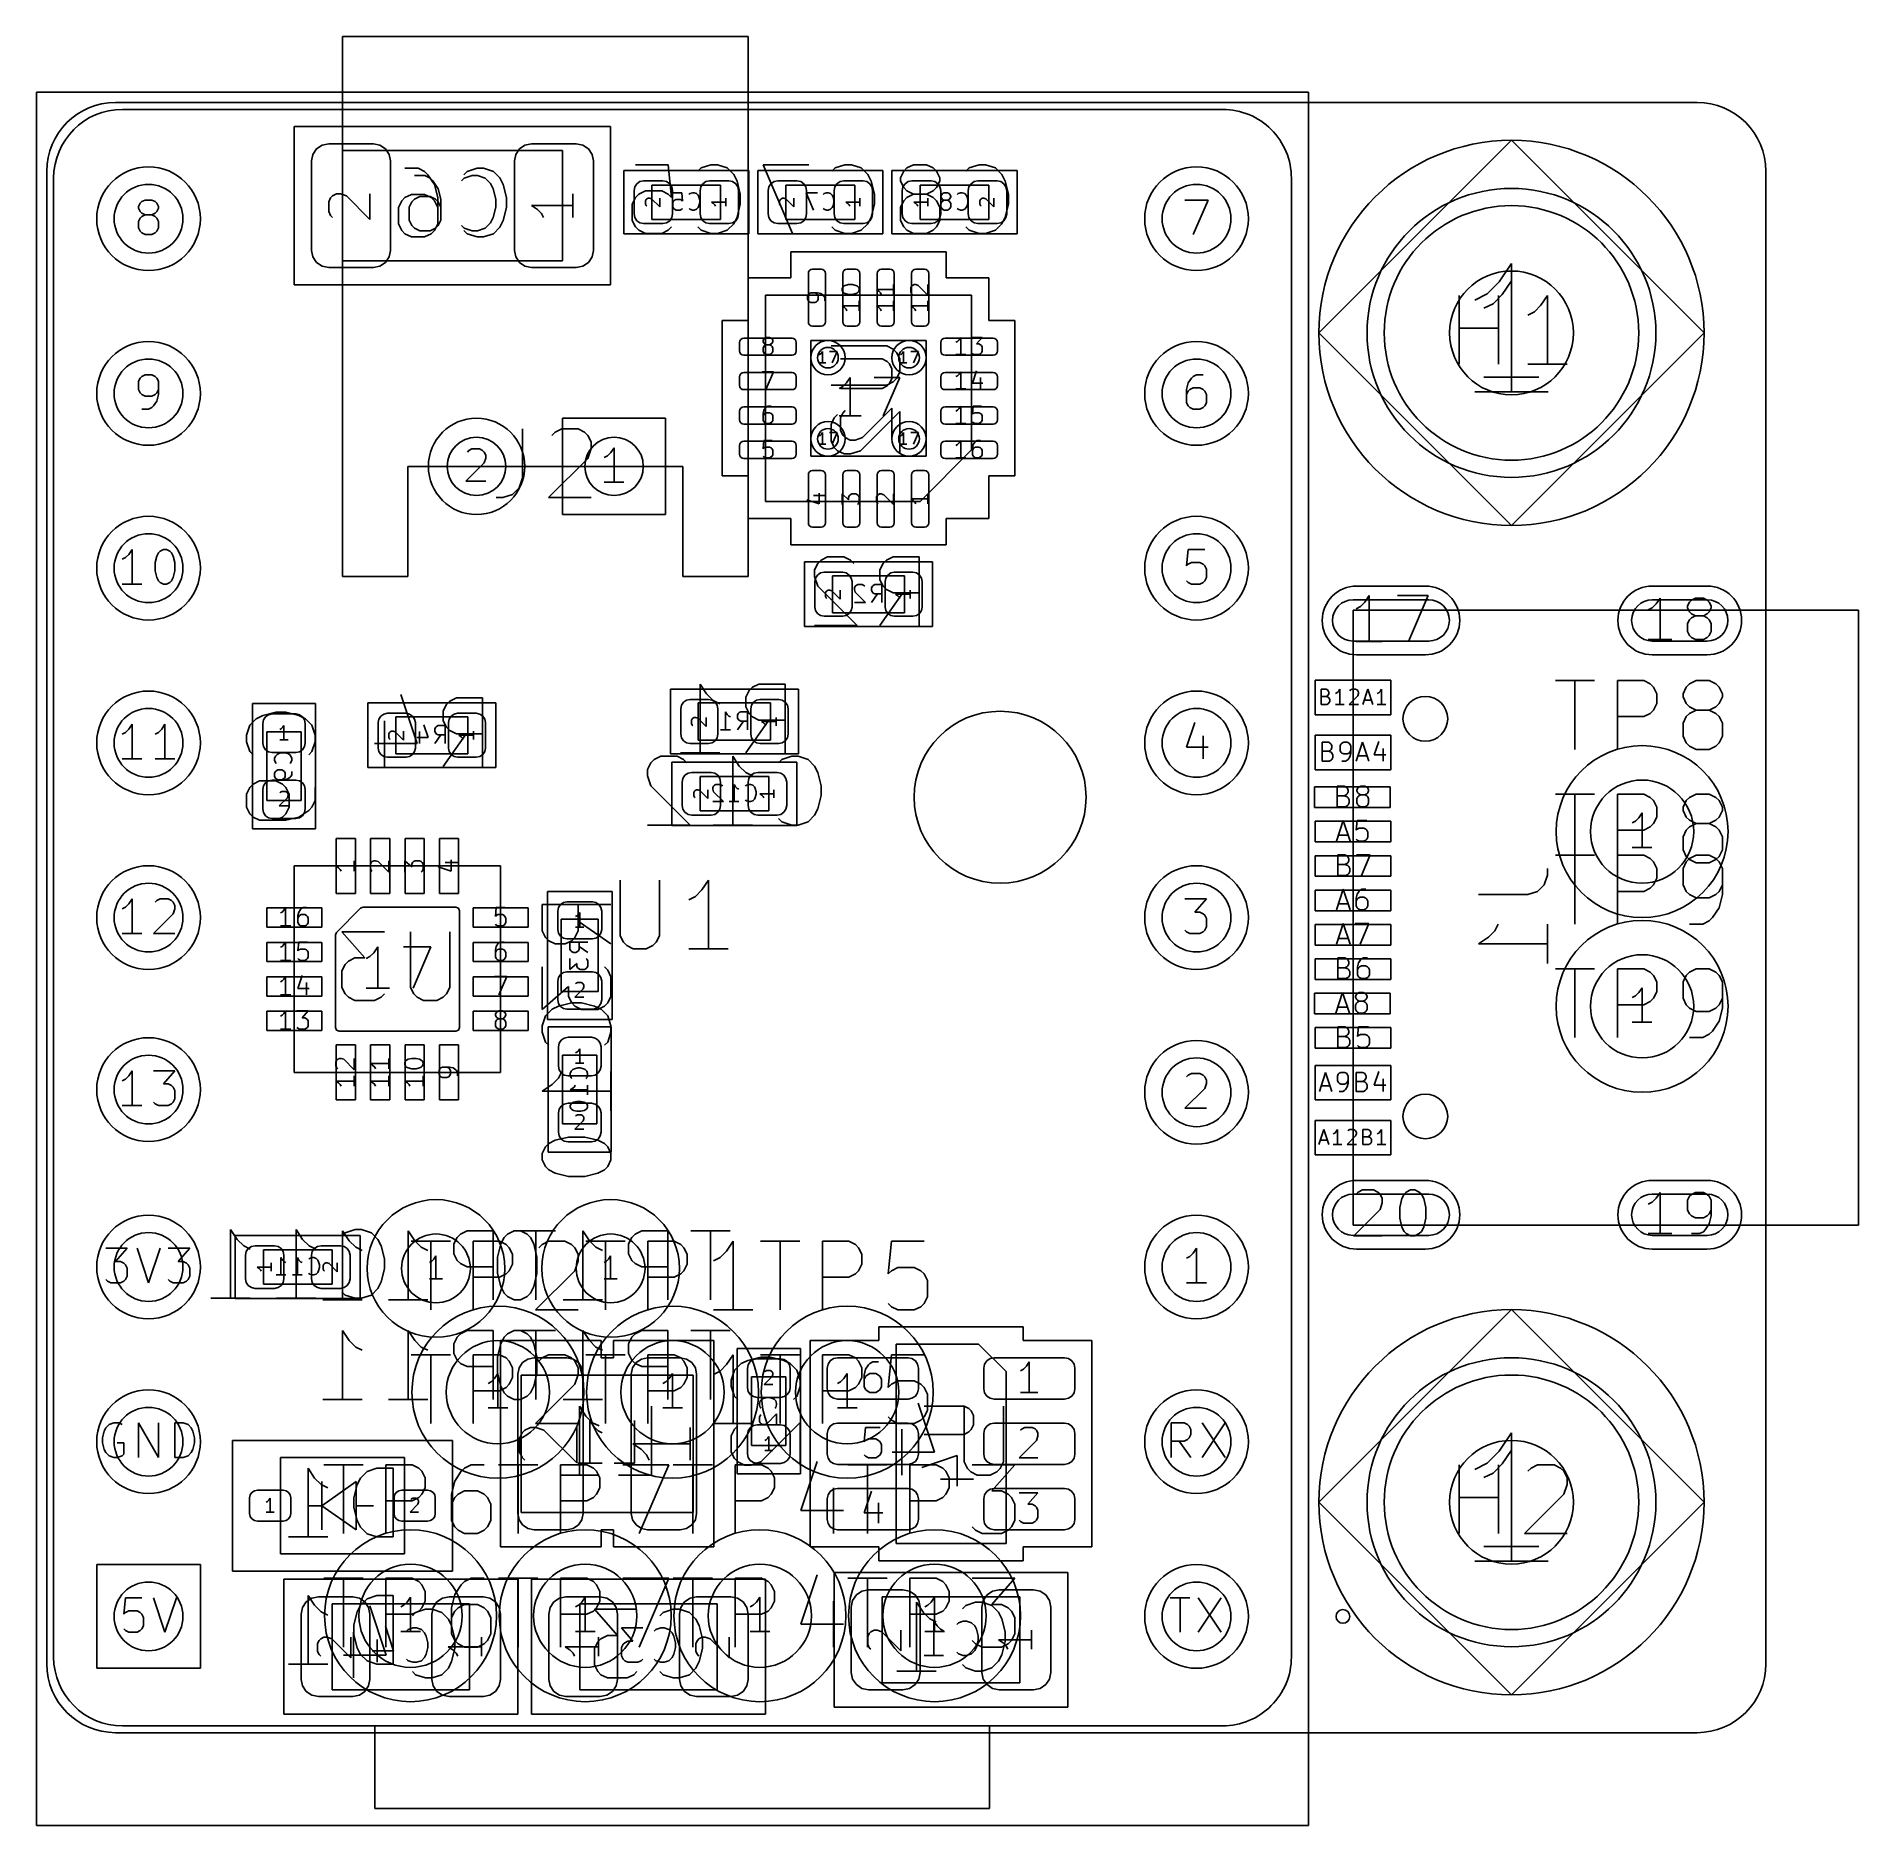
# Model space of a CAD drawing. Header units: millimetres. Extents: x 11.8 to 38.3, y -37 to -11.
import ezdxf

# ---------------------------------------------------------------- set-up
doc = ezdxf.new("R2010")
doc.units = ezdxf.units.MM
for name, color, linetype, true_color in [('B.Courtyard', 4, 'CONTINUOUS', 0x26e9ff), ('B.Fab', 155, 'CONTINUOUS', 0x585d84), ('Edge.Cuts', 254, 'CONTINUOUS', 0xd0d2cd), ('F.Courtyard', 6, 'CONTINUOUS', 0xff26e2), ('F.Fab', 9, 'CONTINUOUS', 0xafafaf)]:
    doc.layers.add(name, color=color, linetype=linetype, true_color=true_color)

msp = doc.modelspace()

# ---------------------------------------------------------------- linework, layer by layer
at = {"layer": 'B.Courtyard', "linetype": 'CONTINUOUS'}
for p, q in [((15.6, -12.35), (20.2, -12.35)), ((15.6, -14.65), (15.6, -12.35)), ((20.2, -12.35), (20.2, -14.65)), ((20.39, -12.99), (22.21, -12.99)), ((20.39, -13.91), (20.39, -12.99)), ((22.21, -12.99), (22.21, -13.91)), ((22.34, -12.99), (24.16, -12.99)), ((22.34, -13.91), (22.34, -12.99)), ((24.16, -12.99), (24.16, -13.91)), ((24.29, -12.99), (26.11, -12.99)), ((24.29, -13.91), (24.29, -12.99)), ((26.11, -12.99), (26.11, -13.91)), ((22.21, -13.91), (20.39, -13.91)), ((24.16, -13.91), (22.34, -13.91)), ((26.11, -13.91), (24.29, -13.91)), ((22.82, -14.17), (22.82, -14.55)), ((25.08, -14.17), (22.82, -14.17)), ((25.08, -14.55), (25.08, -14.17)), ((22.2, -14.55), (22.2, -15.17)), ((22.82, -14.55), (22.2, -14.55)), ((25.7, -14.55), (25.08, -14.55)), ((25.7, -15.17), (25.7, -14.55)), ((20.2, -14.65), (15.6, -14.65)), ((21.82, -15.17), (21.82, -17.43)), ((22.2, -15.17), (21.82, -15.17)), ((26.08, -15.17), (25.7, -15.17)), ((26.08, -17.43), (26.08, -15.17)), ((21.82, -17.43), (22.2, -17.43)), ((22.2, -17.43), (22.2, -18.05)), ((25.7, -17.43), (26.08, -17.43)), ((25.7, -18.05), (25.7, -17.43)), ((22.2, -18.05), (22.82, -18.05)), ((22.82, -18.05), (22.82, -18.43)), ((25.08, -18.05), (25.7, -18.05)), ((25.08, -18.43), (25.08, -18.05)), ((22.82, -18.43), (25.08, -18.43)), ((23.02, -18.68), (24.88, -18.68)), ((23.02, -19.62), (23.02, -18.68)), ((24.88, -18.68), (24.88, -19.62)), ((32.097499, -19.230001), (30.997501, -19.230001)), ((36.147499, -19.230001), (35.347501, -19.230001)), ((30.9975, -19.38), (30.9975, -28.32)), ((38.3475, -19.38), (30.9975, -19.38)), ((38.3475, -28.32), (38.3475, -19.38)), ((24.88, -19.62), (23.02, -19.62)), ((30.997501, -19.829999), (32.097499, -19.829999)), ((35.347501, -19.829999), (36.147499, -19.829999)), ((21.07, -20.53), (22.93, -20.53)), ((21.07, -21.47), (21.07, -20.53)), ((22.93, -20.53), (22.93, -21.47)), ((14.99, -20.74), (15.91, -20.74)), ((14.99, -22.56), (14.99, -20.74)), ((15.91, -20.74), (15.91, -22.56)), ((16.67, -20.73), (18.53, -20.73)), ((16.67, -21.67), (16.67, -20.73)), ((18.53, -20.73), (18.53, -21.67)), ((18.53, -21.67), (16.67, -21.67)), ((22.93, -21.47), (21.07, -21.47)), ((21.09, -21.59), (22.91, -21.59)), ((21.09, -22.51), (21.09, -21.59)), ((22.91, -21.59), (22.91, -22.51)), ((22.91, -22.51), (21.09, -22.51)), ((15.91, -22.56), (14.99, -22.56)), ((15.6, -23.1), (15.6, -26.1)), ((18.6, -23.1), (15.6, -23.1)), ((18.6, -26.1), (18.6, -23.1)), ((19.28, -23.47), (20.22, -23.47)), ((19.28, -25.33), (19.28, -23.47)), ((20.22, -23.47), (20.22, -25.33)), ((20.22, -25.33), (19.28, -25.33)), ((19.29, -25.44), (20.21, -25.44)), ((19.29, -27.26), (19.29, -25.44)), ((20.21, -25.44), (20.21, -27.26)), ((15.6, -26.1), (18.6, -26.1)), ((20.21, -27.26), (19.29, -27.26)), ((32.097499, -27.870001), (30.997501, -27.870001)), ((36.147499, -27.870001), (35.347501, -27.870001)), ((30.9975, -28.32), (38.3475, -28.32)), ((14.74, -28.47), (16.56, -28.47)), ((14.74, -29.39), (14.74, -28.47)), ((16.56, -28.47), (16.56, -29.39)), ((30.997501, -28.469999), (32.097499, -28.469999)), ((35.347501, -28.469999), (36.147499, -28.469999)), ((16.56, -29.39), (14.74, -29.39)), ((24.1, -29.8), (24.1, -30)), ((26.2, -29.8), (24.1, -29.8)), ((26.2, -30), (26.2, -29.8)), ((18.6, -30), (18.6, -33)), ((20.06, -30), (18.6, -30)), ((20.06, -30.25), (20.06, -30)), ((20.24, -30), (20.24, -30.25)), ((21.7, -30), (20.24, -30)), ((21.7, -33), (21.7, -30)), ((22.04, -30.115), (22.96, -30.115)), ((22.04, -31.935), (22.04, -30.115)), ((22.96, -30.115), (22.96, -31.935)), ((23.1, -30), (23.1, -33)), ((24.1, -30), (23.1, -30)), ((27.2, -30), (26.2, -30)), ((27.2, -33), (27.2, -30)), ((20.24, -30.25), (20.06, -30.25)), ((14.7, -31.45), (17.9, -31.45)), ((14.7, -33.35), (14.7, -31.45)), ((17.9, -33.35), (17.9, -31.45)), ((22.96, -31.935), (22.04, -31.935)), ((20.06, -32.75), (20.24, -32.75)), ((20.06, -33), (20.06, -32.75)), ((20.24, -32.75), (20.24, -33)), ((18.6, -33), (20.06, -33)), ((20.24, -33), (21.7, -33)), ((23.1, -33), (24.1, -33)), ((24.1, -33), (24.1, -33.2)), ((26.2, -33), (27.2, -33)), ((26.2, -33.2), (26.2, -33)), ((14.7, -33.35), (17.9, -33.35)), ((23.45, -33.37), (26.85, -33.37)), ((23.45, -35.33), (23.45, -33.37)), ((24.1, -33.2), (26.2, -33.2)), ((26.85, -33.37), (26.85, -35.33)), ((15.45, -33.47), (18.85, -33.47)), ((15.45, -35.43), (15.45, -33.47)), ((18.85, -33.47), (18.85, -35.43)), ((19.05, -33.47), (22.45, -33.47)), ((19.05, -35.43), (19.05, -33.47)), ((22.45, -33.47), (22.45, -35.43)), ((18.85, -35.43), (15.45, -35.43)), ((22.45, -35.43), (19.05, -35.43)), ((26.85, -35.33), (23.45, -35.33))]:
    msp.add_line(p, q, dxfattribs=at)
at = {"layer": 'B.Courtyard'}
for centre, radius in [((13.48, -13.69), 0.5), ((28.72, -13.69), 0.5), ((33.299999, -15.35), 1.850009), ((23.36, -15.71), 0.15), ((24.54, -15.71), 0.15), ((13.48, -16.23), 0.5), ((28.72, -16.23), 0.5), ((18.25, -17.29), 0.424993), ((20.25, -17.29), 0.424993), ((23.36, -16.89), 0.15), ((24.54, -16.89), 0.15), ((13.48, -18.77), 0.5), ((28.72, -18.77), 0.5), ((32.0475, -20.96), 0.324999), ((13.48, -21.31), 0.5), ((28.72, -21.31), 0.5), ((13.48, -23.85), 0.5), ((28.72, -23.85), 0.5), ((13.48, -26.35), 0.5), ((28.72, -26.39), 0.5), ((32.0475, -26.74), 0.324999), ((17.66, -28.95), 1), ((20.2, -28.95), 1), ((13.48, -28.93), 0.5), ((28.72, -28.93), 0.5), ((33.299999, -32.35), 1.850009), ((13.48, -31.47), 0.5), ((28.72, -31.47), 0.5), ((13.48, -34.01), 0.5), ((28.72, -34.01), 0.5)]:
    msp.add_circle(centre, radius, dxfattribs=at)
for centre, start, end in [((30.997501, -19.53), 90, 270), ((32.097499, -19.53), 270, 450), ((35.347501, -19.53), 90, 270), ((36.147499, -19.53), 270, 450), ((30.997501, -28.17), 90, 270), ((32.097499, -28.17), 270, 450), ((35.347501, -28.17), 90, 270), ((36.147499, -28.17), 270, 450)]:
    msp.add_arc(centre, 0.299999, start, end, dxfattribs=at)
at = {"layer": 'B.Fab', "linetype": 'CONTINUOUS'}
for p, q in [((15.86903, -12.754329), (15.923223, -12.673223)), ((15.923223, -12.673223), (16.004329, -12.61903)), ((16.004329, -12.61903), (16.1, -12.6)), ((16.1, -12.6), (16.75, -12.6)), ((16.3, -12.7), (19.5, -12.7)), ((16.3, -14.3), (16.3, -12.7)), ((16.75, -12.6), (16.845671, -12.61903)), ((16.845671, -12.61903), (16.926777, -12.673223)), ((16.926777, -12.673223), (16.98097, -12.754329)), ((18.81903, -12.754329), (18.873223, -12.673223)), ((18.873223, -12.673223), (18.954329, -12.61903)), ((18.954329, -12.61903), (19.05, -12.6)), ((19.05, -12.6), (19.7, -12.6)), ((19.5, -12.7), (19.5, -14.3)), ((19.7, -12.6), (19.795671, -12.61903)), ((19.795671, -12.61903), (19.876777, -12.673223)), ((19.876777, -12.673223), (19.93097, -12.754329)), ((15.85, -12.85), (15.86903, -12.754329)), ((15.85, -14.15), (15.85, -12.85)), ((16.98097, -12.754329), (17, -12.85)), ((17, -12.85), (17, -14.15)), ((17.209523, -12.954819), (17.399999, -12.954819)), ((17.399999, -12.954819), (17.495237, -13.002438)), ((18.257142, -12.954819), (18.114285, -13.002438)), ((18.35238, -12.954819), (18.257142, -12.954819)), ((18.495237, -13.002438), (18.35238, -12.954819)), ((18.8, -12.85), (18.81903, -12.754329)), ((18.8, -14.15), (18.8, -12.85)), ((19.93097, -12.754329), (19.95, -12.85)), ((19.95, -12.85), (19.95, -14.15)), ((20.561904, -12.904819), (21.038094, -12.904819)), ((21.038094, -12.904819), (21.085713, -13.381009)), ((21.514285, -12.952438), (21.466666, -13.000057)), ((21.657142, -12.904819), (21.514285, -12.952438)), ((21.75238, -12.904819), (21.657142, -12.904819)), ((21.895237, -12.952438), (21.75238, -12.904819)), ((21.990475, -13.047676), (21.895237, -12.952438)), ((23.083332, -12.904819), (22.416666, -12.904819)), ((22.416666, -12.904819), (22.845237, -13.904819)), ((23.464285, -12.952438), (23.416666, -13.000057)), ((23.607142, -12.904819), (23.464285, -12.952438)), ((23.70238, -12.904819), (23.607142, -12.904819)), ((23.845237, -12.952438), (23.70238, -12.904819)), ((23.940475, -13.047676), (23.845237, -12.952438)), ((24.509523, -12.952438), (24.461904, -13.000057)), ((24.604761, -12.904819), (24.509523, -12.952438)), ((24.795237, -12.904819), (24.604761, -12.904819)), ((24.890475, -12.952438), (24.795237, -12.904819)), ((24.938094, -13.000057), (24.890475, -12.952438)), ((25.414285, -12.952438), (25.366666, -13.000057)), ((25.557142, -12.904819), (25.414285, -12.952438)), ((25.65238, -12.904819), (25.557142, -12.904819)), ((25.795237, -12.952438), (25.65238, -12.904819)), ((25.890475, -13.047676), (25.795237, -12.952438)), ((17.347618, -13.063855), (17.499999, -13.063855)), ((17.495237, -13.002438), (17.542856, -13.050057)), ((17.499999, -13.063855), (17.57619, -13.10195)), ((17.542856, -13.050057), (17.638094, -13.192914)), ((17.57619, -13.10195), (17.614285, -13.140045)), ((17.614285, -13.140045), (17.690475, -13.254331)), ((17.638094, -13.192914), (17.685713, -13.38339)), ((18.071428, -13.10195), (18.033332, -13.140045)), ((18.114285, -13.002438), (18.066666, -13.050057)), ((18.185713, -13.063855), (18.071428, -13.10195)), ((18.261904, -13.063855), (18.185713, -13.063855)), ((18.37619, -13.10195), (18.261904, -13.063855)), ((18.45238, -13.17814), (18.37619, -13.10195)), ((18.490475, -13.254331), (18.45238, -13.17814)), ((18.590475, -13.097676), (18.495237, -13.002438)), ((18.638094, -13.192914), (18.590475, -13.097676)), ((18.685713, -13.38339), (18.638094, -13.192914)), ((20.54, -13.28), (20.550657, -13.226424)), ((20.550657, -13.226424), (20.581005, -13.181005)), ((20.581005, -13.181005), (20.626424, -13.150657)), ((20.626424, -13.150657), (20.68, -13.14)), ((20.68, -13.14), (20.96, -13.14)), ((20.8, -13.2), (21.8, -13.2)), ((20.8, -13.7), (20.8, -13.2)), ((20.96, -13.14), (21.013576, -13.150657)), ((21.013576, -13.150657), (21.058995, -13.181005)), ((21.058995, -13.181005), (21.089343, -13.226424)), ((21.089343, -13.226424), (21.1, -13.28)), ((21.5, -13.28), (21.510657, -13.226424)), ((21.510657, -13.226424), (21.541005, -13.181005)), ((21.541005, -13.181005), (21.586424, -13.150657)), ((21.586424, -13.150657), (21.64, -13.14)), ((21.64, -13.14), (21.92, -13.14)), ((21.8, -13.2), (21.8, -13.7)), ((21.92, -13.14), (21.973576, -13.150657)), ((21.973576, -13.150657), (22.018995, -13.181005)), ((22.038094, -13.142914), (21.990475, -13.047676)), ((22.018995, -13.181005), (22.049343, -13.226424)), ((22.085713, -13.33339), (22.038094, -13.142914)), ((22.049343, -13.226424), (22.06, -13.28)), ((22.49, -13.28), (22.500657, -13.226424)), ((22.500657, -13.226424), (22.531005, -13.181005)), ((22.531005, -13.181005), (22.576424, -13.150657)), ((22.576424, -13.150657), (22.63, -13.14)), ((22.63, -13.14), (22.91, -13.14)), ((22.75, -13.2), (23.75, -13.2)), ((22.75, -13.7), (22.75, -13.2)), ((22.91, -13.14), (22.963576, -13.150657)), ((22.963576, -13.150657), (23.008995, -13.181005)), ((23.008995, -13.181005), (23.039343, -13.226424)), ((23.039343, -13.226424), (23.05, -13.28)), ((23.45, -13.28), (23.460657, -13.226424)), ((23.460657, -13.226424), (23.491005, -13.181005)), ((23.491005, -13.181005), (23.536424, -13.150657)), ((23.536424, -13.150657), (23.59, -13.14)), ((23.59, -13.14), (23.87, -13.14)), ((23.75, -13.2), (23.75, -13.7)), ((23.87, -13.14), (23.923576, -13.150657)), ((23.923576, -13.150657), (23.968995, -13.181005)), ((23.988094, -13.142914), (23.940475, -13.047676)), ((23.968995, -13.181005), (23.999343, -13.226424)), ((24.035713, -13.33339), (23.988094, -13.142914)), ((23.999343, -13.226424), (24.01, -13.28)), ((24.461904, -13.000057), (24.414285, -13.095295)), ((24.414285, -13.095295), (24.414285, -13.142914)), ((24.414285, -13.142914), (24.461904, -13.238152)), ((24.44, -13.28), (24.450657, -13.226424)), ((24.450657, -13.226424), (24.481005, -13.181005)), ((24.461904, -13.238152), (24.509523, -13.285771)), ((24.481005, -13.181005), (24.526424, -13.150657)), ((24.526424, -13.150657), (24.58, -13.14)), ((24.58, -13.14), (24.86, -13.14)), ((24.7, -13.2), (25.7, -13.2)), ((24.7, -13.7), (24.7, -13.2)), ((24.86, -13.14), (24.913576, -13.150657)), ((24.890475, -13.285771), (24.938094, -13.238152)), ((24.913576, -13.150657), (24.958995, -13.181005)), ((24.985713, -13.095295), (24.938094, -13.000057)), ((24.938094, -13.238152), (24.985713, -13.142914)), ((24.958995, -13.181005), (24.989343, -13.226424)), ((24.985713, -13.142914), (24.985713, -13.095295)), ((24.989343, -13.226424), (25, -13.28)), ((25.4, -13.28), (25.410657, -13.226424)), ((25.410657, -13.226424), (25.441005, -13.181005)), ((25.441005, -13.181005), (25.486424, -13.150657)), ((25.486424, -13.150657), (25.54, -13.14)), ((25.54, -13.14), (25.82, -13.14)), ((25.7, -13.2), (25.7, -13.7)), ((25.82, -13.14), (25.873576, -13.150657)), ((25.873576, -13.150657), (25.918995, -13.181005)), ((25.938094, -13.142914), (25.890475, -13.047676)), ((25.918995, -13.181005), (25.949343, -13.226424)), ((25.985713, -13.33339), (25.938094, -13.142914)), ((25.949343, -13.226424), (25.96, -13.28)), ((13.33638, -13.513444), (13.360317, -13.465571)), ((13.33638, -13.53738), (13.33638, -13.513444)), ((13.360317, -13.465571), (13.384253, -13.441634)), ((13.384253, -13.441634), (13.432126, -13.417698)), ((13.432126, -13.417698), (13.527872, -13.417698)), ((13.527872, -13.417698), (13.575745, -13.441634)), ((13.575745, -13.441634), (13.599682, -13.465571)), ((13.599682, -13.465571), (13.623618, -13.513444)), ((13.623618, -13.513444), (13.623618, -13.53738)), ((16.099971, -13.442856), (16.128542, -13.385714)), ((16.099971, -13.585714), (16.099971, -13.442856)), ((16.128542, -13.385714), (16.157114, -13.357142)), ((16.157114, -13.357142), (16.214257, -13.328571)), ((16.214257, -13.328571), (16.2714, -13.328571)), ((16.2714, -13.328571), (16.357114, -13.357142)), ((16.357114, -13.357142), (16.699971, -13.699999)), ((16.699971, -13.699999), (16.699971, -13.328571)), ((17.114285, -13.526247), (17.161904, -13.431009)), ((17.161904, -13.431009), (17.209523, -13.38339)), ((17.209523, -13.38339), (17.304761, -13.335771)), ((17.271428, -13.520998), (17.309523, -13.444807)), ((17.304761, -13.335771), (17.495237, -13.335771)), ((17.309523, -13.444807), (17.347618, -13.406712)), ((17.347618, -13.406712), (17.423809, -13.368617)), ((17.423809, -13.368617), (17.57619, -13.368617)), ((17.495237, -13.335771), (17.590475, -13.38339)), ((17.57619, -13.368617), (17.65238, -13.406712)), ((17.590475, -13.38339), (17.638094, -13.431009)), ((17.638094, -13.431009), (17.685713, -13.526247)), ((17.65238, -13.406712), (17.690475, -13.444807)), ((17.685713, -13.38339), (17.685713, -13.764342)), ((17.690475, -13.254331), (17.728571, -13.406712)), ((17.690475, -13.444807), (17.728571, -13.520998)), ((17.728571, -13.406712), (17.728571, -13.711474)), ((18.528571, -13.406712), (18.490475, -13.254331)), ((18.528571, -13.520998), (18.528571, -13.406712)), ((18.685713, -13.526247), (18.685713, -13.38339)), ((19.649971, -13.499999), (19.049971, -13.499999)), ((19.049971, -13.499999), (19.135685, -13.557142)), ((19.649971, -13.328571), (19.649971, -13.671428)), ((20.561904, -13.381009), (20.514285, -13.476247)), ((20.514285, -13.476247), (20.514285, -13.714342)), ((20.54, -13.62), (20.54, -13.28)), ((20.609523, -13.33339), (20.561904, -13.381009)), ((20.704761, -13.285771), (20.609523, -13.33339)), ((20.942856, -13.285771), (20.704761, -13.285771)), ((20.708046, -13.430317), (20.717887, -13.410634)), ((20.708046, -13.479523), (20.708046, -13.430317)), ((20.717887, -13.499205), (20.708046, -13.479523)), ((20.717887, -13.410634), (20.727728, -13.400793)), ((20.727728, -13.509047), (20.717887, -13.499205)), ((20.727728, -13.400793), (20.747411, -13.390952)), ((20.747411, -13.390952), (20.767093, -13.390952)), ((20.767093, -13.390952), (20.796617, -13.400793)), ((20.796617, -13.400793), (20.914712, -13.518888)), ((20.914712, -13.518888), (20.914712, -13.390952)), ((21.038094, -13.33339), (20.942856, -13.285771)), ((21.085713, -13.381009), (21.038094, -13.33339)), ((21.1, -13.28), (21.1, -13.62)), ((21.115475, -13.432622), (21.10357, -13.456431)), ((21.10357, -13.456431), (21.10357, -13.515955)), ((21.115475, -13.313574), (21.234523, -13.313574)), ((21.12738, -13.420717), (21.115475, -13.432622)), ((21.151189, -13.408812), (21.12738, -13.420717)), ((21.210713, -13.408812), (21.151189, -13.408812)), ((21.234523, -13.420717), (21.210713, -13.408812)), ((21.234523, -13.313574), (21.246427, -13.432622)), ((21.246427, -13.432622), (21.234523, -13.420717)), ((21.35357, -13.325479), (21.341666, -13.337384)), ((21.389285, -13.313574), (21.35357, -13.325479)), ((21.413094, -13.313574), (21.389285, -13.313574)), ((21.448808, -13.325479), (21.413094, -13.313574)), ((21.472618, -13.349289), (21.448808, -13.325479)), ((21.484523, -13.373098), (21.472618, -13.349289)), ((21.472618, -13.52786), (21.484523, -13.50405)), ((21.496427, -13.420717), (21.484523, -13.373098)), ((21.484523, -13.50405), (21.496427, -13.456431)), ((21.496427, -13.456431), (21.496427, -13.420717)), ((21.5, -13.62), (21.5, -13.28)), ((21.874712, -13.449999), (21.668046, -13.449999)), ((21.668046, -13.449999), (21.697569, -13.469682)), ((21.697569, -13.469682), (21.717252, -13.489364)), ((21.717252, -13.489364), (21.727093, -13.509047)), ((21.874712, -13.390952), (21.874712, -13.509047)), ((22.038094, -13.666723), (22.085713, -13.476247)), ((22.06, -13.28), (22.06, -13.62)), ((22.085713, -13.476247), (22.085713, -13.33339)), ((22.49, -13.62), (22.49, -13.28)), ((22.658046, -13.430317), (22.667887, -13.410634)), ((22.658046, -13.479523), (22.658046, -13.430317)), ((22.667887, -13.499205), (22.658046, -13.479523)), ((22.667887, -13.410634), (22.677728, -13.400793)), ((22.677728, -13.509047), (22.667887, -13.499205)), ((22.677728, -13.400793), (22.697411, -13.390952)), ((22.697411, -13.390952), (22.717093, -13.390952)), ((22.717093, -13.390952), (22.746617, -13.400793)), ((22.746617, -13.400793), (22.864712, -13.518888)), ((22.864712, -13.518888), (22.864712, -13.390952)), ((23.208332, -13.313574), (23.041666, -13.313574)), ((23.041666, -13.313574), (23.148808, -13.563574)), ((23.05, -13.28), (23.05, -13.62)), ((23.30357, -13.325479), (23.291666, -13.337384)), ((23.339285, -13.313574), (23.30357, -13.325479)), ((23.363094, -13.313574), (23.339285, -13.313574)), ((23.398808, -13.325479), (23.363094, -13.313574)), ((23.422618, -13.349289), (23.398808, -13.325479)), ((23.434523, -13.373098), (23.422618, -13.349289)), ((23.422618, -13.52786), (23.434523, -13.50405)), ((23.446427, -13.420717), (23.434523, -13.373098)), ((23.434523, -13.50405), (23.446427, -13.456431)), ((23.446427, -13.456431), (23.446427, -13.420717)), ((23.45, -13.62), (23.45, -13.28)), ((23.824712, -13.449999), (23.618046, -13.449999)), ((23.618046, -13.449999), (23.647569, -13.469682)), ((23.647569, -13.469682), (23.667252, -13.489364)), ((23.667252, -13.489364), (23.677093, -13.509047)), ((23.824712, -13.390952), (23.824712, -13.509047)), ((23.988094, -13.666723), (24.035713, -13.476247)), ((24.01, -13.28), (24.01, -13.62)), ((24.035713, -13.476247), (24.035713, -13.33339)), ((24.414285, -13.523866), (24.461904, -13.428628)), ((24.44, -13.62), (24.44, -13.28)), ((24.461904, -13.428628), (24.509523, -13.381009)), ((24.509523, -13.285771), (24.604761, -13.33339)), ((24.509523, -13.381009), (24.604761, -13.33339)), ((24.604761, -13.33339), (24.795237, -13.33339)), ((24.814712, -13.449999), (24.608046, -13.449999)), ((24.608046, -13.449999), (24.637569, -13.469682)), ((24.637569, -13.469682), (24.657252, -13.489364)), ((24.657252, -13.489364), (24.667093, -13.509047)), ((24.795237, -13.33339), (24.890475, -13.285771)), ((24.795237, -13.33339), (24.890475, -13.381009)), ((24.814712, -13.390952), (24.814712, -13.509047)), ((24.890475, -13.381009), (24.938094, -13.428628)), ((24.938094, -13.428628), (24.985713, -13.523866)), ((25, -13.28), (25, -13.62)), ((25.015475, -13.337384), (25.00357, -13.361193)), ((25.00357, -13.361193), (25.00357, -13.373098)), ((25.00357, -13.373098), (25.015475, -13.396908)), ((25.00357, -13.468336), (25.015475, -13.444527)), ((25.00357, -13.515955), (25.00357, -13.468336)), ((25.02738, -13.325479), (25.015475, -13.337384)), ((25.015475, -13.396908), (25.02738, -13.408812)), ((25.015475, -13.444527), (25.02738, -13.432622)), ((25.051189, -13.313574), (25.02738, -13.325479)), ((25.02738, -13.408812), (25.051189, -13.420717)), ((25.02738, -13.432622), (25.051189, -13.420717)), ((25.098808, -13.313574), (25.051189, -13.313574)), ((25.051189, -13.420717), (25.098808, -13.420717)), ((25.122618, -13.325479), (25.098808, -13.313574)), ((25.098808, -13.420717), (25.122618, -13.408812)), ((25.098808, -13.420717), (25.122618, -13.432622)), ((25.134523, -13.337384), (25.122618, -13.325479)), ((25.122618, -13.408812), (25.134523, -13.396908)), ((25.122618, -13.432622), (25.134523, -13.444527)), ((25.146427, -13.361193), (25.134523, -13.337384)), ((25.134523, -13.396908), (25.146427, -13.373098)), ((25.134523, -13.444527), (25.146427, -13.468336)), ((25.146427, -13.373098), (25.146427, -13.361193)), ((25.146427, -13.468336), (25.146427, -13.515955)), ((25.25357, -13.325479), (25.241666, -13.337384)), ((25.289285, -13.313574), (25.25357, -13.325479)), ((25.313094, -13.313574), (25.289285, -13.313574)), ((25.348808, -13.325479), (25.313094, -13.313574)), ((25.372618, -13.349289), (25.348808, -13.325479)), ((25.384523, -13.373098), (25.372618, -13.349289)), ((25.372618, -13.52786), (25.384523, -13.50405)), ((25.396427, -13.420717), (25.384523, -13.373098)), ((25.384523, -13.50405), (25.396427, -13.456431)), ((25.396427, -13.456431), (25.396427, -13.420717)), ((25.4, -13.62), (25.4, -13.28)), ((25.568046, -13.430317), (25.577887, -13.410634)), ((25.568046, -13.479523), (25.568046, -13.430317)), ((25.577887, -13.499205), (25.568046, -13.479523)), ((25.577887, -13.410634), (25.587728, -13.400793)), ((25.587728, -13.509047), (25.577887, -13.499205)), ((25.587728, -13.400793), (25.607411, -13.390952)), ((25.607411, -13.390952), (25.627093, -13.390952)), ((25.627093, -13.390952), (25.656617, -13.400793)), ((25.656617, -13.400793), (25.774712, -13.518888)), ((25.774712, -13.518888), (25.774712, -13.390952)), ((25.938094, -13.666723), (25.985713, -13.476247)), ((25.96, -13.28), (25.96, -13.62)), ((25.985713, -13.476247), (25.985713, -13.33339)), ((28.552444, -13.417698), (28.887555, -13.417698)), ((28.887555, -13.417698), (28.672126, -13.920364)), ((13.360317, -13.585253), (13.33638, -13.53738)), ((13.360317, -13.680999), (13.33638, -13.728872)), ((13.33638, -13.728872), (13.33638, -13.824618)), ((13.384253, -13.60919), (13.360317, -13.585253)), ((13.384253, -13.657063), (13.360317, -13.680999)), ((13.432126, -13.633126), (13.384253, -13.60919)), ((13.432126, -13.633126), (13.384253, -13.657063)), ((13.527872, -13.633126), (13.432126, -13.633126)), ((13.575745, -13.60919), (13.527872, -13.633126)), ((13.575745, -13.657063), (13.527872, -13.633126)), ((13.599682, -13.585253), (13.575745, -13.60919)), ((13.599682, -13.680999), (13.575745, -13.657063)), ((13.623618, -13.53738), (13.599682, -13.585253)), ((13.623618, -13.728872), (13.599682, -13.680999)), ((13.623618, -13.824618), (13.623618, -13.728872)), ((16.128542, -13.642856), (16.099971, -13.585714)), ((16.157114, -13.671428), (16.128542, -13.642856)), ((17.114285, -13.764342), (17.114285, -13.526247)), ((17.161904, -13.85958), (17.114285, -13.764342)), ((17.271428, -13.711474), (17.271428, -13.520998)), ((17.309523, -13.787664), (17.271428, -13.711474)), ((17.685713, -13.764342), (17.638094, -13.85958)), ((17.728571, -13.711474), (17.690475, -13.787664)), ((18.37619, -13.82576), (18.45238, -13.749569)), ((18.45238, -13.749569), (18.490475, -13.673379)), ((18.490475, -13.673379), (18.528571, -13.520998)), ((18.590475, -13.811961), (18.638094, -13.716723)), ((18.638094, -13.716723), (18.685713, -13.526247)), ((19.135685, -13.557142), (19.192828, -13.614285)), ((19.192828, -13.614285), (19.2214, -13.671428)), ((20.514285, -13.714342), (20.561904, -13.80958)), ((20.550657, -13.673576), (20.54, -13.62)), ((20.581005, -13.718995), (20.550657, -13.673576)), ((20.626424, -13.749343), (20.581005, -13.718995)), ((20.68, -13.76), (20.626424, -13.749343)), ((20.96, -13.76), (20.68, -13.76)), ((21.8, -13.7), (20.8, -13.7)), ((21.013576, -13.749343), (20.96, -13.76)), ((21.058995, -13.718995), (21.013576, -13.749343)), ((21.089343, -13.673576), (21.058995, -13.718995)), ((21.1, -13.62), (21.089343, -13.673576)), ((21.10357, -13.515955), (21.115475, -13.539765)), ((21.115475, -13.539765), (21.12738, -13.55167)), ((21.12738, -13.55167), (21.151189, -13.563574)), ((21.151189, -13.563574), (21.210713, -13.563574)), ((21.210713, -13.563574), (21.234523, -13.55167)), ((21.234523, -13.55167), (21.246427, -13.539765)), ((21.341666, -13.539765), (21.35357, -13.55167)), ((21.35357, -13.55167), (21.389285, -13.563574)), ((21.389285, -13.563574), (21.413094, -13.563574)), ((21.413094, -13.563574), (21.448808, -13.55167)), ((21.448808, -13.55167), (21.472618, -13.52786)), ((21.510657, -13.673576), (21.5, -13.62)), ((21.541005, -13.718995), (21.510657, -13.673576)), ((21.586424, -13.749343), (21.541005, -13.718995)), ((21.64, -13.76), (21.586424, -13.749343)), ((21.92, -13.76), (21.64, -13.76)), ((21.895237, -13.8572), (21.990475, -13.761961)), ((21.973576, -13.749343), (21.92, -13.76)), ((22.018995, -13.718995), (21.973576, -13.749343)), ((21.990475, -13.761961), (22.038094, -13.666723)), ((22.049343, -13.673576), (22.018995, -13.718995)), ((22.06, -13.62), (22.049343, -13.673576)), ((22.500657, -13.673576), (22.49, -13.62)), ((22.531005, -13.718995), (22.500657, -13.673576)), ((22.576424, -13.749343), (22.531005, -13.718995)), ((22.63, -13.76), (22.576424, -13.749343)), ((22.91, -13.76), (22.63, -13.76)), ((23.75, -13.7), (22.75, -13.7)), ((22.963576, -13.749343), (22.91, -13.76)), ((23.008995, -13.718995), (22.963576, -13.749343)), ((23.039343, -13.673576), (23.008995, -13.718995)), ((23.05, -13.62), (23.039343, -13.673576)), ((23.291666, -13.539765), (23.30357, -13.55167)), ((23.30357, -13.55167), (23.339285, -13.563574)), ((23.339285, -13.563574), (23.363094, -13.563574)), ((23.363094, -13.563574), (23.398808, -13.55167)), ((23.398808, -13.55167), (23.422618, -13.52786)), ((23.460657, -13.673576), (23.45, -13.62)), ((23.491005, -13.718995), (23.460657, -13.673576)), ((23.536424, -13.749343), (23.491005, -13.718995)), ((23.59, -13.76), (23.536424, -13.749343)), ((23.87, -13.76), (23.59, -13.76)), ((23.845237, -13.8572), (23.940475, -13.761961)), ((23.923576, -13.749343), (23.87, -13.76)), ((23.968995, -13.718995), (23.923576, -13.749343)), ((23.940475, -13.761961), (23.988094, -13.666723)), ((23.999343, -13.673576), (23.968995, -13.718995)), ((24.01, -13.62), (23.999343, -13.673576)), ((24.414285, -13.714342), (24.414285, -13.523866)), ((24.461904, -13.80958), (24.414285, -13.714342)), ((24.450657, -13.673576), (24.44, -13.62)), ((24.481005, -13.718995), (24.450657, -13.673576)), ((24.526424, -13.749343), (24.481005, -13.718995)), ((24.58, -13.76), (24.526424, -13.749343)), ((24.86, -13.76), (24.58, -13.76)), ((25.7, -13.7), (24.7, -13.7)), ((24.913576, -13.749343), (24.86, -13.76)), ((24.958995, -13.718995), (24.913576, -13.749343)), ((24.985713, -13.714342), (24.938094, -13.80958)), ((24.989343, -13.673576), (24.958995, -13.718995)), ((24.985713, -13.523866), (24.985713, -13.714342)), ((25, -13.62), (24.989343, -13.673576)), ((25.015475, -13.539765), (25.00357, -13.515955)), ((25.02738, -13.55167), (25.015475, -13.539765)), ((25.051189, -13.563574), (25.02738, -13.55167)), ((25.098808, -13.563574), (25.051189, -13.563574)), ((25.122618, -13.55167), (25.098808, -13.563574)), ((25.134523, -13.539765), (25.122618, -13.55167)), ((25.146427, -13.515955), (25.134523, -13.539765)), ((25.241666, -13.539765), (25.25357, -13.55167)), ((25.25357, -13.55167), (25.289285, -13.563574)), ((25.289285, -13.563574), (25.313094, -13.563574)), ((25.313094, -13.563574), (25.348808, -13.55167)), ((25.348808, -13.55167), (25.372618, -13.52786)), ((25.410657, -13.673576), (25.4, -13.62)), ((25.441005, -13.718995), (25.410657, -13.673576)), ((25.486424, -13.749343), (25.441005, -13.718995)), ((25.54, -13.76), (25.486424, -13.749343)), ((25.82, -13.76), (25.54, -13.76)), ((25.795237, -13.8572), (25.890475, -13.761961)), ((25.873576, -13.749343), (25.82, -13.76)), ((25.918995, -13.718995), (25.873576, -13.749343)), ((25.890475, -13.761961), (25.938094, -13.666723)), ((25.949343, -13.673576), (25.918995, -13.718995)), ((25.96, -13.62), (25.949343, -13.673576)), ((13.33638, -13.824618), (13.360317, -13.872491)), ((13.360317, -13.872491), (13.384253, -13.896428)), ((13.384253, -13.896428), (13.432126, -13.920364)), ((13.432126, -13.920364), (13.527872, -13.920364)), ((13.527872, -13.920364), (13.575745, -13.896428)), ((13.575745, -13.896428), (13.599682, -13.872491)), ((13.599682, -13.872491), (13.623618, -13.824618)), ((17.209523, -13.9072), (17.161904, -13.85958)), ((17.304761, -13.954819), (17.209523, -13.9072)), ((17.495237, -13.954819), (17.304761, -13.954819)), ((17.347618, -13.82576), (17.309523, -13.787664)), ((17.423809, -13.863855), (17.347618, -13.82576)), ((17.57619, -13.863855), (17.423809, -13.863855)), ((17.590475, -13.9072), (17.495237, -13.954819)), ((17.65238, -13.82576), (17.57619, -13.863855)), ((17.638094, -13.85958), (17.590475, -13.9072)), ((17.690475, -13.787664), (17.65238, -13.82576)), ((18.033332, -13.787664), (18.071428, -13.82576)), ((18.066666, -13.85958), (18.114285, -13.9072)), ((18.071428, -13.82576), (18.185713, -13.863855)), ((18.114285, -13.9072), (18.257142, -13.954819)), ((18.185713, -13.863855), (18.261904, -13.863855)), ((18.257142, -13.954819), (18.35238, -13.954819)), ((18.261904, -13.863855), (18.37619, -13.82576)), ((18.35238, -13.954819), (18.495237, -13.9072)), ((18.495237, -13.9072), (18.590475, -13.811961)), ((20.561904, -13.80958), (20.609523, -13.8572)), ((20.609523, -13.8572), (20.704761, -13.904819)), ((20.704761, -13.904819), (20.942856, -13.904819)), ((20.942856, -13.904819), (21.038094, -13.8572)), ((21.038094, -13.8572), (21.085713, -13.80958)), ((21.466666, -13.80958), (21.514285, -13.8572)), ((21.514285, -13.8572), (21.657142, -13.904819)), ((21.657142, -13.904819), (21.75238, -13.904819)), ((21.75238, -13.904819), (21.895237, -13.8572)), ((23.416666, -13.80958), (23.464285, -13.8572)), ((23.464285, -13.8572), (23.607142, -13.904819)), ((23.607142, -13.904819), (23.70238, -13.904819)), ((23.70238, -13.904819), (23.845237, -13.8572)), ((24.509523, -13.8572), (24.461904, -13.80958)), ((24.604761, -13.904819), (24.509523, -13.8572)), ((24.795237, -13.904819), (24.604761, -13.904819)), ((24.890475, -13.8572), (24.795237, -13.904819)), ((24.938094, -13.80958), (24.890475, -13.8572)), ((25.366666, -13.80958), (25.414285, -13.8572)), ((25.414285, -13.8572), (25.557142, -13.904819)), ((25.557142, -13.904819), (25.65238, -13.904819)), ((25.65238, -13.904819), (25.795237, -13.8572)), ((15.86903, -14.245671), (15.85, -14.15)), ((15.923223, -14.326777), (15.86903, -14.245671)), ((19.5, -14.3), (16.3, -14.3)), ((16.98097, -14.245671), (16.926777, -14.326777)), ((17, -14.15), (16.98097, -14.245671)), ((18.81903, -14.245671), (18.8, -14.15)), ((18.873223, -14.326777), (18.81903, -14.245671)), ((19.93097, -14.245671), (19.876777, -14.326777)), ((19.95, -14.15), (19.93097, -14.245671)), ((16.004329, -14.38097), (15.923223, -14.326777)), ((16.1, -14.4), (16.004329, -14.38097)), ((16.75, -14.4), (16.1, -14.4)), ((16.845671, -14.38097), (16.75, -14.4)), ((16.926777, -14.326777), (16.845671, -14.38097)), ((18.954329, -14.38097), (18.873223, -14.326777)), ((19.05, -14.4), (18.954329, -14.38097)), ((19.7, -14.4), (19.05, -14.4)), ((19.795671, -14.38097), (19.7, -14.4)), ((19.876777, -14.326777), (19.795671, -14.38097)), ((23.075, -14.4875), (23.079758, -14.463582)), ((23.075, -15.1875), (23.075, -14.4875)), ((23.079758, -14.463582), (23.093306, -14.443306)), ((23.093306, -14.443306), (23.113582, -14.429758)), ((23.113582, -14.429758), (23.1375, -14.425)), ((23.1375, -14.425), (23.2625, -14.425)), ((23.2625, -14.425), (23.286418, -14.429758)), ((23.286418, -14.429758), (23.306694, -14.443306)), ((23.306694, -14.443306), (23.320242, -14.463582)), ((23.320242, -14.463582), (23.325, -14.4875)), ((23.325, -14.4875), (23.325, -15.1875)), ((23.575, -14.4875), (23.579758, -14.463582)), ((23.575, -15.1875), (23.575, -14.4875)), ((23.579758, -14.463582), (23.593306, -14.443306)), ((23.593306, -14.443306), (23.613582, -14.429758)), ((23.613582, -14.429758), (23.6375, -14.425)), ((23.6375, -14.425), (23.7625, -14.425)), ((23.7625, -14.425), (23.786418, -14.429758)), ((23.786418, -14.429758), (23.806694, -14.443306)), ((23.806694, -14.443306), (23.820242, -14.463582)), ((23.820242, -14.463582), (23.825, -14.4875)), ((23.825, -14.4875), (23.825, -15.1875)), ((24.075, -14.4875), (24.079758, -14.463582)), ((24.075, -15.1875), (24.075, -14.4875)), ((24.079758, -14.463582), (24.093306, -14.443306)), ((24.093306, -14.443306), (24.113582, -14.429758)), ((24.113582, -14.429758), (24.1375, -14.425)), ((24.1375, -14.425), (24.2625, -14.425)), ((24.2625, -14.425), (24.286418, -14.429758)), ((24.286418, -14.429758), (24.306694, -14.443306)), ((24.306694, -14.443306), (24.320242, -14.463582)), ((24.320242, -14.463582), (24.325, -14.4875)), ((24.325, -14.4875), (24.325, -15.1875)), ((24.575, -14.4875), (24.579758, -14.463582)), ((24.575, -15.1875), (24.575, -14.4875)), ((24.579758, -14.463582), (24.593306, -14.443306)), ((24.593306, -14.443306), (24.613582, -14.429758)), ((24.613582, -14.429758), (24.6375, -14.425)), ((24.6375, -14.425), (24.7625, -14.425)), ((24.7625, -14.425), (24.786418, -14.429758)), ((24.786418, -14.429758), (24.806694, -14.443306)), ((24.806694, -14.443306), (24.820242, -14.463582)), ((24.820242, -14.463582), (24.825, -14.4875)), ((24.825, -14.4875), (24.825, -15.1875)), ((25.45, -14.8), (22.45, -14.8)), ((22.45, -14.8), (22.45, -17.8)), ((23.076475, -14.78988), (23.06457, -14.813689)), ((23.06457, -14.813689), (23.06457, -14.861308)), ((23.08838, -14.777975), (23.076475, -14.78988)), ((23.112189, -14.76607), (23.08838, -14.777975)), ((23.207427, -14.76607), (23.112189, -14.76607)), ((23.195523, -14.777975), (23.171713, -14.76607)), ((23.207427, -14.78988), (23.195523, -14.777975)), ((23.255046, -14.777975), (23.207427, -14.76607)), ((23.219332, -14.813689), (23.207427, -14.78988)), ((23.219332, -14.861308), (23.219332, -14.813689)), ((23.290761, -14.801785), (23.255046, -14.777975)), ((23.302666, -14.813689), (23.290761, -14.801785)), ((23.31457, -14.837499), (23.302666, -14.813689)), ((23.31457, -14.885118), (23.31457, -14.837499)), ((23.56457, -14.706547), (23.576475, -14.682738)), ((23.56457, -14.730357), (23.56457, -14.706547)), ((23.576475, -14.754166), (23.56457, -14.730357)), ((23.576475, -14.682738), (23.58838, -14.670833)), ((23.58838, -14.766071), (23.576475, -14.754166)), ((23.58838, -14.670833), (23.612189, -14.658928)), ((23.612189, -14.777976), (23.58838, -14.766071)), ((23.612189, -14.658928), (23.659808, -14.647023)), ((23.659808, -14.78988), (23.612189, -14.777976)), ((23.659808, -14.647023), (23.719332, -14.647023)), ((23.719332, -14.78988), (23.659808, -14.78988)), ((23.719332, -14.647023), (23.766951, -14.658928)), ((23.766951, -14.777976), (23.719332, -14.78988)), ((23.766951, -14.658928), (23.790761, -14.670833)), ((23.790761, -14.766071), (23.766951, -14.777976)), ((23.790761, -14.670833), (23.802666, -14.682738)), ((23.802666, -14.754166), (23.790761, -14.766071)), ((23.802666, -14.682738), (23.81457, -14.706547)), ((23.81457, -14.730357), (23.802666, -14.754166)), ((23.81457, -14.706547), (23.81457, -14.730357)), ((24.31457, -14.718452), (24.06457, -14.718452)), ((24.06457, -14.718452), (24.100285, -14.742261)), ((24.100285, -14.742261), (24.124094, -14.766071)), ((24.124094, -14.766071), (24.135999, -14.78988)), ((24.31457, -14.647023), (24.31457, -14.78988)), ((24.56457, -14.694642), (24.576475, -14.670833)), ((24.56457, -14.754166), (24.56457, -14.694642)), ((24.576475, -14.777976), (24.56457, -14.754166)), ((24.576475, -14.670833), (24.58838, -14.658928)), ((24.58838, -14.78988), (24.576475, -14.777976)), ((24.58838, -14.658928), (24.612189, -14.647023)), ((24.612189, -14.647023), (24.635999, -14.647023)), ((24.635999, -14.647023), (24.671713, -14.658928)), ((24.671713, -14.658928), (24.81457, -14.801785)), ((24.81457, -14.801785), (24.81457, -14.647023)), ((25.45, -17.05), (25.45, -14.8)), ((33.166666, -14.791599), (33.033333, -14.924933)), ((33.299999, -14.591599), (33.166666, -14.791599)), ((33.299999, -15.991599), (33.299999, -14.591599)), ((23.06457, -14.861308), (23.076475, -14.885118)), ((23.076475, -14.885118), (23.08838, -14.897023)), ((23.08838, -14.897023), (23.112189, -14.908927)), ((23.112189, -14.908927), (23.171713, -14.908927)), ((23.171713, -14.908927), (23.195523, -14.897023)), ((23.195523, -14.897023), (23.207427, -14.885118)), ((23.207427, -14.885118), (23.219332, -14.861308)), ((23.81457, -14.956547), (23.56457, -14.956547)), ((23.56457, -14.956547), (23.600285, -14.980356)), ((23.600285, -14.980356), (23.624094, -15.004166)), ((23.624094, -15.004166), (23.635999, -15.027975)), ((23.81457, -14.885118), (23.81457, -15.027975)), ((24.31457, -14.956547), (24.06457, -14.956547)), ((24.06457, -14.956547), (24.100285, -14.980356)), ((24.100285, -14.980356), (24.124094, -15.004166)), ((24.124094, -15.004166), (24.135999, -15.027975)), ((24.31457, -14.885118), (24.31457, -15.027975)), ((24.81457, -14.956547), (24.56457, -14.956547)), ((24.56457, -14.956547), (24.600285, -14.980356)), ((24.600285, -14.980356), (24.624094, -15.004166)), ((24.624094, -15.004166), (24.635999, -15.027975)), ((24.81457, -14.885118), (24.81457, -15.027975)), ((33.033333, -14.924933), (32.899999, -14.991599)), ((23.079758, -15.211418), (23.075, -15.1875)), ((23.093306, -15.231694), (23.079758, -15.211418)), ((23.113582, -15.245242), (23.093306, -15.231694)), ((23.1375, -15.25), (23.113582, -15.245242)), ((23.2625, -15.25), (23.1375, -15.25)), ((23.286418, -15.245242), (23.2625, -15.25)), ((23.306694, -15.231694), (23.286418, -15.245242)), ((23.320242, -15.211418), (23.306694, -15.231694)), ((23.325, -15.1875), (23.320242, -15.211418)), ((23.579758, -15.211418), (23.575, -15.1875)), ((23.593306, -15.231694), (23.579758, -15.211418)), ((23.613582, -15.245242), (23.593306, -15.231694)), ((23.6375, -15.25), (23.613582, -15.245242)), ((23.7625, -15.25), (23.6375, -15.25)), ((23.786418, -15.245242), (23.7625, -15.25)), ((23.806694, -15.231694), (23.786418, -15.245242)), ((23.820242, -15.211418), (23.806694, -15.231694)), ((23.825, -15.1875), (23.820242, -15.211418)), ((24.079758, -15.211418), (24.075, -15.1875)), ((24.093306, -15.231694), (24.079758, -15.211418)), ((24.113582, -15.245242), (24.093306, -15.231694)), ((24.1375, -15.25), (24.113582, -15.245242)), ((24.2625, -15.25), (24.1375, -15.25)), ((24.286418, -15.245242), (24.2625, -15.25)), ((24.306694, -15.231694), (24.286418, -15.245242)), ((24.320242, -15.211418), (24.306694, -15.231694)), ((24.325, -15.1875), (24.320242, -15.211418)), ((24.579758, -15.211418), (24.575, -15.1875)), ((24.593306, -15.231694), (24.579758, -15.211418)), ((24.613582, -15.245242), (24.593306, -15.231694)), ((24.6375, -15.25), (24.613582, -15.245242)), ((24.7625, -15.25), (24.6375, -15.25)), ((24.786418, -15.245242), (24.7625, -15.25)), ((24.806694, -15.231694), (24.786418, -15.245242)), ((24.820242, -15.211418), (24.806694, -15.231694)), ((24.825, -15.1875), (24.820242, -15.211418)), ((22.075, -15.4875), (22.079758, -15.463582)), ((22.075, -15.6125), (22.075, -15.4875)), ((22.079758, -15.636418), (22.075, -15.6125)), ((22.079758, -15.463582), (22.093306, -15.443306)), ((22.093306, -15.443306), (22.113582, -15.429758)), ((22.113582, -15.429758), (22.1375, -15.425)), ((22.1375, -15.425), (22.8375, -15.425)), ((22.416072, -15.462189), (22.427976, -15.43838)), ((22.416072, -15.474094), (22.416072, -15.462189)), ((22.427976, -15.497904), (22.416072, -15.474094)), ((22.427976, -15.545523), (22.416072, -15.569332)), ((22.416072, -15.569332), (22.416072, -15.616951)), ((22.416072, -15.616951), (22.427976, -15.640761)), ((22.427976, -15.43838), (22.439881, -15.426475)), ((22.439881, -15.509808), (22.427976, -15.497904)), ((22.439881, -15.533618), (22.427976, -15.545523)), ((22.439881, -15.426475), (22.463691, -15.41457)), ((22.463691, -15.521713), (22.439881, -15.509808)), ((22.463691, -15.521713), (22.439881, -15.533618)), ((22.463691, -15.41457), (22.51131, -15.41457)), ((22.51131, -15.521713), (22.463691, -15.521713)), ((22.51131, -15.41457), (22.535119, -15.426475)), ((22.535119, -15.509808), (22.51131, -15.521713)), ((22.535119, -15.533618), (22.51131, -15.521713)), ((22.535119, -15.426475), (22.547024, -15.43838)), ((22.547024, -15.497904), (22.535119, -15.509808)), ((22.547024, -15.545523), (22.535119, -15.533618)), ((22.547024, -15.43838), (22.558929, -15.462189)), ((22.558929, -15.474094), (22.547024, -15.497904)), ((22.558929, -15.569332), (22.547024, -15.545523)), ((22.547024, -15.640761), (22.558929, -15.616951)), ((22.558929, -15.462189), (22.558929, -15.474094)), ((22.558929, -15.616951), (22.558929, -15.569332)), ((22.8375, -15.425), (22.861418, -15.429758)), ((22.861418, -15.429758), (22.881694, -15.443306)), ((22.881694, -15.443306), (22.895242, -15.463582)), ((22.895242, -15.463582), (22.9, -15.4875)), ((22.9, -15.6125), (22.895242, -15.636418)), ((22.9, -15.4875), (22.9, -15.6125)), ((23.11, -17.14), (23.11, -15.46)), ((23.11, -15.46), (24.79, -15.46)), ((23.280634, -15.619714), (23.264761, -15.643523)), ((23.280634, -15.78638), (23.280634, -15.619714)), ((23.383809, -15.619714), (23.49492, -15.619714)), ((23.404819, -15.538095), (24.214342, -15.538095)), ((23.49492, -15.619714), (23.423491, -15.78638)), ((24.214342, -15.538095), (24.30958, -15.585714)), ((24.30958, -15.585714), (24.3572, -15.633333)), ((24.3572, -15.633333), (24.404819, -15.728571)), ((24.460634, -15.619714), (24.444761, -15.643523)), ((24.460634, -15.78638), (24.460634, -15.619714)), ((24.563809, -15.619714), (24.67492, -15.619714)), ((24.67492, -15.619714), (24.603491, -15.78638)), ((24.79, -15.46), (24.79, -17.14)), ((25, -15.4875), (25.004758, -15.463582)), ((25, -15.6125), (25, -15.4875)), ((25.004758, -15.636418), (25, -15.6125)), ((25.004758, -15.463582), (25.018306, -15.443306)), ((25.018306, -15.443306), (25.038582, -15.429758)), ((25.038582, -15.429758), (25.0625, -15.425)), ((25.0625, -15.425), (25.7625, -15.425)), ((25.245833, -15.474094), (25.222024, -15.485999)), ((25.269643, -15.450285), (25.245833, -15.474094)), ((25.293452, -15.41457), (25.269643, -15.450285)), ((25.293452, -15.66457), (25.293452, -15.41457)), ((25.448214, -15.41457), (25.602976, -15.41457)), ((25.602976, -15.41457), (25.519642, -15.509808)), ((25.519642, -15.509808), (25.555357, -15.509808)), ((25.555357, -15.509808), (25.579166, -15.521713)), ((25.579166, -15.521713), (25.591071, -15.533618)), ((25.591071, -15.533618), (25.602976, -15.557427)), ((25.602976, -15.616951), (25.591071, -15.640761)), ((25.602976, -15.557427), (25.602976, -15.616951)), ((25.7625, -15.425), (25.786418, -15.429758)), ((25.786418, -15.429758), (25.806694, -15.443306)), ((25.806694, -15.443306), (25.820242, -15.463582)), ((25.820242, -15.463582), (25.825, -15.4875)), ((25.825, -15.6125), (25.820242, -15.636418)), ((25.825, -15.4875), (25.825, -15.6125)), ((22.093306, -15.656694), (22.079758, -15.636418)), ((22.113582, -15.670242), (22.093306, -15.656694)), ((22.1375, -15.675), (22.113582, -15.670242)), ((22.8375, -15.675), (22.1375, -15.675)), ((22.427976, -15.640761), (22.439881, -15.652666)), ((22.439881, -15.652666), (22.463691, -15.66457)), ((22.463691, -15.66457), (22.51131, -15.66457)), ((22.51131, -15.66457), (22.535119, -15.652666)), ((22.535119, -15.652666), (22.547024, -15.640761)), ((22.861418, -15.670242), (22.8375, -15.675)), ((22.881694, -15.656694), (22.861418, -15.670242)), ((22.895242, -15.636418), (22.881694, -15.656694)), ((23.248888, -15.659396), (23.233015, -15.667333)), ((23.328253, -15.78638), (23.233015, -15.78638)), ((23.264761, -15.643523), (23.248888, -15.659396)), ((23.541244, -15.728571), (24.148387, -15.728571)), ((24.148387, -15.728571), (24.219815, -15.764285)), ((24.219815, -15.764285), (24.25553, -15.8)), ((24.25553, -15.8), (24.291244, -15.871428)), ((24.291244, -15.871428), (24.291244, -16.014285)), ((24.404819, -15.728571), (24.404819, -15.919047)), ((24.428888, -15.659396), (24.413015, -15.667333)), ((24.508253, -15.78638), (24.413015, -15.78638)), ((24.444761, -15.643523), (24.428888, -15.659396)), ((25.018306, -15.656694), (25.004758, -15.636418)), ((25.038582, -15.670242), (25.018306, -15.656694)), ((25.0625, -15.675), (25.038582, -15.670242)), ((25.7625, -15.675), (25.0625, -15.675)), ((25.364881, -15.66457), (25.222024, -15.66457)), ((25.460119, -15.652666), (25.448214, -15.640761)), ((25.483928, -15.66457), (25.460119, -15.652666)), ((25.555357, -15.66457), (25.483928, -15.66457)), ((25.579166, -15.652666), (25.555357, -15.66457)), ((25.591071, -15.640761), (25.579166, -15.652666)), ((25.786418, -15.670242), (25.7625, -15.675)), ((25.806694, -15.656694), (25.786418, -15.670242)), ((25.820242, -15.636418), (25.806694, -15.656694)), ((13.360317, -16.005571), (13.33638, -16.053444)), ((13.33638, -16.053444), (13.33638, -16.173126)), ((13.384253, -15.981634), (13.360317, -16.005571)), ((13.432126, -15.957698), (13.384253, -15.981634)), ((13.527872, -15.957698), (13.432126, -15.957698)), ((13.575745, -15.981634), (13.527872, -15.957698)), ((13.599682, -16.005571), (13.575745, -15.981634)), ((13.623618, -16.053444), (13.599682, -16.005571)), ((13.623618, -16.244936), (13.623618, -16.053444)), ((22.075, -15.9875), (22.079758, -15.963582)), ((22.075, -16.1125), (22.075, -15.9875)), ((22.079758, -16.136418), (22.075, -16.1125)), ((22.079758, -15.963582), (22.093306, -15.943306)), ((22.093306, -16.156694), (22.079758, -16.136418)), ((22.093306, -15.943306), (22.113582, -15.929758)), ((22.113582, -16.170242), (22.093306, -16.156694)), ((22.113582, -15.929758), (22.1375, -15.925)), ((22.1375, -15.925), (22.8375, -15.925)), ((22.404167, -15.91457), (22.570833, -15.91457)), ((22.570833, -15.91457), (22.463691, -16.16457)), ((22.8375, -15.925), (22.861418, -15.929758)), ((22.861418, -15.929758), (22.881694, -15.943306)), ((22.881694, -16.156694), (22.861418, -16.170242)), ((22.881694, -15.943306), (22.895242, -15.963582)), ((22.895242, -16.136418), (22.881694, -16.156694)), ((22.895242, -15.963582), (22.9, -15.9875)), ((22.9, -16.1125), (22.895242, -16.136418)), ((22.9, -15.9875), (22.9, -16.1125)), ((24.214342, -16.109523), (23.404819, -16.109523)), ((23.576667, -16.129973), (23.523333, -16.156639)), ((24.148387, -16.157142), (23.541244, -16.157142)), ((23.63, -16.076639), (23.576667, -16.129973)), ((23.683333, -15.996639), (23.63, -16.076639)), ((23.683333, -16.556639), (23.683333, -15.996639)), ((24.03, -15.996639), (24.403333, -15.996639)), ((24.219815, -16.121428), (24.148387, -16.157142)), ((24.403333, -15.996639), (24.163333, -16.556639)), ((24.30958, -16.061904), (24.214342, -16.109523)), ((24.25553, -16.085714), (24.219815, -16.121428)), ((24.291244, -16.014285), (24.25553, -16.085714)), ((24.3572, -16.014285), (24.30958, -16.061904)), ((24.404819, -15.919047), (24.3572, -16.014285)), ((25, -15.9875), (25.004758, -15.963582)), ((25, -16.1125), (25, -15.9875)), ((25.004758, -16.136418), (25, -16.1125)), ((25.004758, -15.963582), (25.018306, -15.943306)), ((25.018306, -16.156694), (25.004758, -16.136418)), ((25.018306, -15.943306), (25.038582, -15.929758)), ((25.038582, -16.170242), (25.018306, -16.156694)), ((25.038582, -15.929758), (25.0625, -15.925)), ((25.0625, -15.925), (25.7625, -15.925)), ((25.245833, -15.974094), (25.222024, -15.985999)), ((25.269643, -15.950285), (25.245833, -15.974094)), ((25.293452, -15.91457), (25.269643, -15.950285)), ((25.293452, -16.16457), (25.293452, -15.91457)), ((25.519642, -15.902666), (25.460119, -16.081237)), ((25.460119, -16.081237), (25.61488, -16.081237)), ((25.579166, -15.997904), (25.579166, -16.16457)), ((25.7625, -15.925), (25.786418, -15.929758)), ((25.786418, -15.929758), (25.806694, -15.943306)), ((25.806694, -16.156694), (25.786418, -16.170242)), ((25.806694, -15.943306), (25.820242, -15.963582)), ((25.820242, -16.136418), (25.806694, -16.156694)), ((25.820242, -15.963582), (25.825, -15.9875)), ((25.825, -16.1125), (25.820242, -16.136418)), ((25.825, -15.9875), (25.825, -16.1125)), ((28.600317, -16.07738), (28.57638, -16.173126)), ((28.64819, -16.005571), (28.600317, -16.07738)), ((28.672126, -16.14919), (28.624253, -16.173126)), ((28.672126, -15.981634), (28.64819, -16.005571)), ((28.719999, -15.957698), (28.672126, -15.981634)), ((28.767872, -16.14919), (28.672126, -16.14919)), ((28.815745, -15.957698), (28.719999, -15.957698)), ((28.815745, -16.173126), (28.767872, -16.14919)), ((33.699999, -15.991599), (32.899999, -15.991599)), ((13.33638, -16.173126), (13.360317, -16.220999)), ((13.360317, -16.220999), (13.384253, -16.244936)), ((13.384253, -16.244936), (13.432126, -16.268872)), ((13.432126, -16.268872), (13.527872, -16.268872)), ((13.527872, -16.268872), (13.575745, -16.244936)), ((13.527872, -16.436428), (13.551809, -16.412491)), ((13.551809, -16.412491), (13.599682, -16.340682)), ((13.575745, -16.244936), (13.599682, -16.220999)), ((13.599682, -16.220999), (13.623618, -16.173126)), ((13.599682, -16.340682), (13.623618, -16.244936)), ((22.1375, -16.175), (22.113582, -16.170242)), ((22.113582, -16.429758), (22.1375, -16.425)), ((22.8375, -16.175), (22.1375, -16.175)), ((22.1375, -16.425), (22.8375, -16.425)), ((22.463691, -16.426475), (22.451786, -16.43838)), ((22.4875, -16.41457), (22.463691, -16.426475)), ((22.535119, -16.41457), (22.4875, -16.41457)), ((22.861418, -16.170242), (22.8375, -16.175)), ((22.8375, -16.425), (22.861418, -16.429758)), ((25.0625, -16.175), (25.038582, -16.170242)), ((25.038582, -16.429758), (25.0625, -16.425)), ((25.7625, -16.175), (25.0625, -16.175)), ((25.0625, -16.425), (25.7625, -16.425)), ((25.364881, -16.16457), (25.222024, -16.16457)), ((25.293452, -16.41457), (25.269643, -16.450285)), ((25.293452, -16.66457), (25.293452, -16.41457)), ((25.472023, -16.41457), (25.460119, -16.533618)), ((25.591071, -16.41457), (25.472023, -16.41457)), ((25.786418, -16.170242), (25.7625, -16.175)), ((25.7625, -16.425), (25.786418, -16.429758)), ((28.57638, -16.173126), (28.57638, -16.364618)), ((28.600317, -16.197063), (28.57638, -16.244936)), ((28.57638, -16.364618), (28.600317, -16.412491)), ((28.624253, -16.173126), (28.600317, -16.197063)), ((28.600317, -16.412491), (28.624253, -16.436428)), ((28.839682, -16.197063), (28.815745, -16.173126)), ((28.815745, -16.436428), (28.839682, -16.412491)), ((28.863618, -16.244936), (28.839682, -16.197063)), ((28.839682, -16.412491), (28.863618, -16.364618)), ((28.863618, -16.364618), (28.863618, -16.244936)), ((13.384253, -16.460364), (13.479999, -16.460364)), ((13.479999, -16.460364), (13.527872, -16.436428)), ((19.5, -16.59), (21, -16.59)), ((19.5, -17.99), (19.5, -16.59)), ((21, -16.59), (21, -17.99)), ((22.075, -16.4875), (22.079758, -16.463582)), ((22.075, -16.6125), (22.075, -16.4875)), ((22.079758, -16.636418), (22.075, -16.6125)), ((22.079758, -16.463582), (22.093306, -16.443306)), ((22.093306, -16.656694), (22.079758, -16.636418)), ((22.093306, -16.443306), (22.113582, -16.429758)), ((22.113582, -16.670242), (22.093306, -16.656694)), ((22.1375, -16.675), (22.113582, -16.670242)), ((22.8375, -16.675), (22.1375, -16.675)), ((22.427976, -16.474094), (22.416072, -16.521713)), ((22.416072, -16.521713), (22.416072, -16.616951)), ((22.427976, -16.533618), (22.416072, -16.557427)), ((22.416072, -16.616951), (22.427976, -16.640761)), ((22.451786, -16.43838), (22.427976, -16.474094)), ((22.439881, -16.521713), (22.427976, -16.533618)), ((22.427976, -16.640761), (22.439881, -16.652666)), ((22.463691, -16.509808), (22.439881, -16.521713)), ((22.439881, -16.652666), (22.463691, -16.66457)), ((22.51131, -16.509808), (22.463691, -16.509808)), ((22.463691, -16.66457), (22.51131, -16.66457)), ((22.535119, -16.521713), (22.51131, -16.509808)), ((22.51131, -16.66457), (22.535119, -16.652666)), ((22.547024, -16.533618), (22.535119, -16.521713)), ((22.535119, -16.652666), (22.547024, -16.640761)), ((22.558929, -16.557427), (22.547024, -16.533618)), ((22.547024, -16.640761), (22.558929, -16.616951)), ((22.558929, -16.616951), (22.558929, -16.557427)), ((22.861418, -16.670242), (22.8375, -16.675)), ((22.861418, -16.429758), (22.881694, -16.443306)), ((22.881694, -16.656694), (22.861418, -16.670242)), ((22.881694, -16.443306), (22.895242, -16.463582)), ((22.895242, -16.636418), (22.881694, -16.656694)), ((22.895242, -16.463582), (22.9, -16.4875)), ((22.9, -16.6125), (22.895242, -16.636418)), ((22.9, -16.4875), (22.9, -16.6125)), ((23.452438, -16.585714), (23.404819, -16.680952)), ((23.404819, -16.680952), (23.404819, -16.919047)), ((23.500057, -16.538095), (23.452438, -16.585714)), ((23.843333, -16.556639), (23.523333, -16.556639)), ((23.576958, -16.514285), (23.541244, -16.585714)), ((23.541244, -16.585714), (23.541244, -16.764285)), ((23.612672, -16.478571), (23.576958, -16.514285)), ((23.83339, -17.061904), (24.404819, -16.490476)), ((23.862672, -16.871428), (24.291244, -16.442856)), ((24.291244, -16.442856), (24.291244, -16.907142)), ((24.404819, -16.490476), (24.404819, -17.109523)), ((25, -16.4875), (25.004758, -16.463582)), ((25, -16.6125), (25, -16.4875)), ((25.004758, -16.636418), (25, -16.6125)), ((25.004758, -16.463582), (25.018306, -16.443306)), ((25.018306, -16.656694), (25.004758, -16.636418)), ((25.018306, -16.443306), (25.038582, -16.429758)), ((25.038582, -16.670242), (25.018306, -16.656694)), ((25.0625, -16.675), (25.038582, -16.670242)), ((25.7625, -16.675), (25.0625, -16.675)), ((25.245833, -16.474094), (25.222024, -16.485999)), ((25.364881, -16.66457), (25.222024, -16.66457)), ((25.269643, -16.450285), (25.245833, -16.474094)), ((25.460119, -16.533618), (25.472023, -16.521713)), ((25.472023, -16.652666), (25.460119, -16.640761)), ((25.472023, -16.521713), (25.495833, -16.509808)), ((25.495833, -16.66457), (25.472023, -16.652666)), ((25.495833, -16.509808), (25.555357, -16.509808)), ((25.555357, -16.66457), (25.495833, -16.66457)), ((25.555357, -16.509808), (25.579166, -16.521713)), ((25.579166, -16.652666), (25.555357, -16.66457)), ((25.579166, -16.521713), (25.591071, -16.533618)), ((25.591071, -16.640761), (25.579166, -16.652666)), ((25.591071, -16.533618), (25.602976, -16.557427)), ((25.602976, -16.616951), (25.591071, -16.640761)), ((25.602976, -16.557427), (25.602976, -16.616951)), ((25.786418, -16.670242), (25.7625, -16.675)), ((25.786418, -16.429758), (25.806694, -16.443306)), ((25.806694, -16.656694), (25.786418, -16.670242)), ((25.806694, -16.443306), (25.820242, -16.463582)), ((25.820242, -16.636418), (25.806694, -16.656694)), ((25.820242, -16.463582), (25.825, -16.4875)), ((25.825, -16.6125), (25.820242, -16.636418)), ((25.825, -16.4875), (25.825, -16.6125)), ((28.624253, -16.436428), (28.672126, -16.460364)), ((28.672126, -16.460364), (28.767872, -16.460364)), ((28.767872, -16.460364), (28.815745, -16.436428)), ((22.079758, -16.963582), (22.093306, -16.943306)), ((22.093306, -16.943306), (22.113582, -16.929758)), ((22.113582, -16.929758), (22.1375, -16.925)), ((22.1375, -16.925), (22.8375, -16.925)), ((22.427976, -16.91457), (22.416072, -17.033618)), ((22.547024, -16.91457), (22.427976, -16.91457)), ((22.8375, -16.925), (22.861418, -16.929758)), ((22.861418, -16.929758), (22.881694, -16.943306)), ((22.881694, -16.943306), (22.895242, -16.963582)), ((23.248888, -16.839396), (23.233015, -16.847333)), ((23.264761, -16.823523), (23.248888, -16.839396)), ((23.280634, -16.799714), (23.264761, -16.823523)), ((23.280634, -16.96638), (23.280634, -16.799714)), ((23.383809, -16.799714), (23.49492, -16.799714)), ((23.404819, -16.919047), (23.452438, -17.014285)), ((23.49492, -16.799714), (23.423491, -16.96638)), ((23.541244, -16.764285), (23.576958, -16.835714)), ((23.576958, -16.835714), (23.612672, -16.871428)), ((23.612672, -16.871428), (23.684101, -16.907142)), ((23.684101, -16.907142), (23.75553, -16.907142)), ((23.75553, -16.907142), (23.862672, -16.871428)), ((24.428888, -16.839396), (24.413015, -16.847333)), ((24.444761, -16.823523), (24.428888, -16.839396)), ((24.460634, -16.799714), (24.444761, -16.823523)), ((24.460634, -16.96638), (24.460634, -16.799714)), ((24.563809, -16.799714), (24.67492, -16.799714)), ((24.67492, -16.799714), (24.603491, -16.96638)), ((25.004758, -16.963582), (25.018306, -16.943306)), ((25.018306, -16.943306), (25.038582, -16.929758)), ((25.038582, -16.929758), (25.0625, -16.925)), ((25.0625, -16.925), (25.7625, -16.925)), ((25.269643, -16.950285), (25.245833, -16.974094)), ((25.293452, -16.91457), (25.269643, -16.950285)), ((25.293452, -17.16457), (25.293452, -16.91457)), ((25.495833, -16.93838), (25.472023, -16.974094)), ((25.507738, -16.926475), (25.495833, -16.93838)), ((25.531547, -16.91457), (25.507738, -16.926475)), ((25.579166, -16.91457), (25.531547, -16.91457)), ((25.7625, -16.925), (25.786418, -16.929758)), ((25.786418, -16.929758), (25.806694, -16.943306)), ((25.806694, -16.943306), (25.820242, -16.963582)), ((18.116666, -17.081644), (18.138888, -17.059422)), ((18.138888, -17.059422), (18.183333, -17.0372)), ((18.183333, -17.0372), (18.294444, -17.0372)), ((18.294444, -17.0372), (18.338888, -17.059422)), ((18.338888, -17.059422), (18.36111, -17.081644)), ((18.36111, -17.081644), (18.383333, -17.126088)), ((18.383333, -17.170533), (18.36111, -17.237199)), ((18.383333, -17.126088), (18.383333, -17.170533)), ((20.154762, -17.13819), (20.107143, -17.161999)), ((20.202381, -17.090571), (20.154762, -17.13819)), ((20.25, -17.019142), (20.202381, -17.090571)), ((20.25, -17.519142), (20.25, -17.019142)), ((22.075, -16.9875), (22.079758, -16.963582)), ((22.075, -17.1125), (22.075, -16.9875)), ((22.079758, -17.136418), (22.075, -17.1125)), ((22.093306, -17.156694), (22.079758, -17.136418)), ((22.113582, -17.170242), (22.093306, -17.156694)), ((22.1375, -17.175), (22.113582, -17.170242)), ((22.8375, -17.175), (22.1375, -17.175)), ((22.416072, -17.033618), (22.427976, -17.021713)), ((22.427976, -17.152666), (22.416072, -17.140761)), ((22.427976, -17.021713), (22.451786, -17.009808)), ((22.451786, -17.16457), (22.427976, -17.152666)), ((22.451786, -17.009808), (22.51131, -17.009808)), ((22.51131, -17.16457), (22.451786, -17.16457)), ((22.51131, -17.009808), (22.535119, -17.021713)), ((22.535119, -17.152666), (22.51131, -17.16457)), ((22.535119, -17.021713), (22.547024, -17.033618)), ((22.547024, -17.140761), (22.535119, -17.152666)), ((22.547024, -17.033618), (22.558929, -17.057427)), ((22.558929, -17.116951), (22.547024, -17.140761)), ((22.558929, -17.057427), (22.558929, -17.116951)), ((22.861418, -17.170242), (22.8375, -17.175)), ((22.881694, -17.156694), (22.861418, -17.170242)), ((22.895242, -17.136418), (22.881694, -17.156694)), ((22.895242, -16.963582), (22.9, -16.9875)), ((22.9, -17.1125), (22.895242, -17.136418)), ((22.9, -16.9875), (22.9, -17.1125)), ((24.79, -17.14), (23.11, -17.14)), ((23.328253, -16.96638), (23.233015, -16.96638)), ((23.452438, -17.014285), (23.500057, -17.061904)), ((23.500057, -17.061904), (23.595295, -17.109523)), ((23.595295, -17.109523), (23.690533, -17.109523)), ((23.690533, -17.109523), (23.83339, -17.061904)), ((24.508253, -16.96638), (24.413015, -16.96638)), ((24.7, -17.8), (25.45, -17.05)), ((25, -16.9875), (25.004758, -16.963582)), ((25, -17.1125), (25, -16.9875)), ((25.004758, -17.136418), (25, -17.1125)), ((25.018306, -17.156694), (25.004758, -17.136418)), ((25.038582, -17.170242), (25.018306, -17.156694)), ((25.0625, -17.175), (25.038582, -17.170242)), ((25.7625, -17.175), (25.0625, -17.175)), ((25.245833, -16.974094), (25.222024, -16.985999)), ((25.364881, -17.16457), (25.222024, -17.16457)), ((25.472023, -16.974094), (25.460119, -17.021713)), ((25.460119, -17.021713), (25.460119, -17.116951)), ((25.472023, -17.033618), (25.460119, -17.057427)), ((25.460119, -17.116951), (25.472023, -17.140761)), ((25.483928, -17.021713), (25.472023, -17.033618)), ((25.472023, -17.140761), (25.483928, -17.152666)), ((25.507738, -17.009808), (25.483928, -17.021713)), ((25.483928, -17.152666), (25.507738, -17.16457)), ((25.555357, -17.009808), (25.507738, -17.009808)), ((25.507738, -17.16457), (25.555357, -17.16457)), ((25.579166, -17.021713), (25.555357, -17.009808)), ((25.555357, -17.16457), (25.579166, -17.152666)), ((25.591071, -17.033618), (25.579166, -17.021713)), ((25.579166, -17.152666), (25.591071, -17.140761)), ((25.602976, -17.057427), (25.591071, -17.033618)), ((25.591071, -17.140761), (25.602976, -17.116951)), ((25.602976, -17.116951), (25.602976, -17.057427)), ((25.786418, -17.170242), (25.7625, -17.175)), ((25.806694, -17.156694), (25.786418, -17.170242)), ((25.820242, -17.136418), (25.806694, -17.156694)), ((25.820242, -16.963582), (25.825, -16.9875)), ((25.825, -17.1125), (25.820242, -17.136418)), ((25.825, -16.9875), (25.825, -17.1125)), ((18.36111, -17.237199), (18.094444, -17.503866)), ((23.075, -17.4125), (23.079758, -17.388582)), ((23.075, -18.1125), (23.075, -17.4125)), ((23.079758, -17.388582), (23.093306, -17.368306)), ((23.093306, -17.368306), (23.113582, -17.354758)), ((23.113582, -17.354758), (23.1375, -17.35)), ((23.1375, -17.35), (23.2625, -17.35)), ((23.2625, -17.35), (23.286418, -17.354758)), ((23.286418, -17.354758), (23.306694, -17.368306)), ((23.306694, -17.368306), (23.320242, -17.388582)), ((23.320242, -17.388582), (23.325, -17.4125)), ((23.325, -17.4125), (23.325, -18.1125)), ((23.575, -17.4125), (23.579758, -17.388582)), ((23.575, -18.1125), (23.575, -17.4125)), ((23.579758, -17.388582), (23.593306, -17.368306)), ((23.593306, -17.368306), (23.613582, -17.354758)), ((23.613582, -17.354758), (23.6375, -17.35)), ((23.6375, -17.35), (23.7625, -17.35)), ((23.7625, -17.35), (23.786418, -17.354758)), ((23.786418, -17.354758), (23.806694, -17.368306)), ((23.806694, -17.368306), (23.820242, -17.388582)), ((23.820242, -17.388582), (23.825, -17.4125)), ((23.825, -17.4125), (23.825, -18.1125)), ((24.075, -17.4125), (24.079758, -17.388582)), ((24.075, -18.1125), (24.075, -17.4125)), ((24.079758, -17.388582), (24.093306, -17.368306)), ((24.093306, -17.368306), (24.113582, -17.354758)), ((24.113582, -17.354758), (24.1375, -17.35)), ((24.1375, -17.35), (24.2625, -17.35)), ((24.2625, -17.35), (24.286418, -17.354758)), ((24.286418, -17.354758), (24.306694, -17.368306)), ((24.306694, -17.368306), (24.320242, -17.388582)), ((24.320242, -17.388582), (24.325, -17.4125)), ((24.325, -17.4125), (24.325, -18.1125)), ((24.575, -17.4125), (24.579758, -17.388582)), ((24.575, -18.1125), (24.575, -17.4125)), ((24.579758, -17.388582), (24.593306, -17.368306)), ((24.593306, -17.368306), (24.613582, -17.354758)), ((24.613582, -17.354758), (24.6375, -17.35)), ((24.6375, -17.35), (24.7625, -17.35)), ((24.7625, -17.35), (24.786418, -17.354758)), ((24.786418, -17.354758), (24.806694, -17.368306)), ((24.806694, -17.368306), (24.820242, -17.388582)), ((24.820242, -17.388582), (24.825, -17.4125)), ((24.825, -17.4125), (24.825, -18.1125)), ((18.094444, -17.503866), (18.383333, -17.503866)), ((20.392857, -17.519142), (20.107143, -17.519142)), ((23.147904, -17.71488), (23.31457, -17.71488)), ((23.231237, -17.833927), (23.231237, -17.679166)), ((23.56457, -17.845832), (23.56457, -17.69107)), ((23.56457, -17.69107), (23.659808, -17.774404)), ((23.659808, -17.738689), (23.671713, -17.71488)), ((23.659808, -17.774404), (23.659808, -17.738689)), ((23.671713, -17.71488), (23.683618, -17.702975)), ((23.683618, -17.702975), (23.707427, -17.69107)), ((23.707427, -17.69107), (23.766951, -17.69107)), ((23.766951, -17.69107), (23.790761, -17.702975)), ((23.790761, -17.702975), (23.802666, -17.71488)), ((23.802666, -17.71488), (23.81457, -17.738689)), ((23.81457, -17.738689), (23.81457, -17.810118)), ((24.06457, -17.738689), (24.076475, -17.71488)), ((24.06457, -17.798213), (24.06457, -17.738689)), ((24.076475, -17.71488), (24.08838, -17.702975)), ((24.08838, -17.702975), (24.112189, -17.69107)), ((24.112189, -17.69107), (24.135999, -17.69107)), ((24.135999, -17.69107), (24.171713, -17.702975)), ((24.171713, -17.702975), (24.31457, -17.845832)), ((24.31457, -17.845832), (24.31457, -17.69107)), ((24.81457, -17.69107), (24.81457, -17.833927)), ((21, -17.99), (19.5, -17.99)), ((22.45, -17.8), (24.7, -17.8)), ((23.052666, -17.774404), (23.231237, -17.833927)), ((23.802666, -17.833927), (23.790761, -17.845832)), ((23.81457, -17.810118), (23.802666, -17.833927)), ((24.076475, -17.822023), (24.06457, -17.798213)), ((24.08838, -17.833927), (24.076475, -17.822023)), ((24.81457, -17.762499), (24.56457, -17.762499)), ((24.56457, -17.762499), (24.600285, -17.786308)), ((24.600285, -17.786308), (24.624094, -17.810118)), ((24.624094, -17.810118), (24.635999, -17.833927)), ((23.079758, -18.136418), (23.075, -18.1125)), ((23.093306, -18.156694), (23.079758, -18.136418)), ((23.113582, -18.170242), (23.093306, -18.156694)), ((23.1375, -18.175), (23.113582, -18.170242)), ((23.2625, -18.175), (23.1375, -18.175)), ((23.286418, -18.170242), (23.2625, -18.175)), ((23.306694, -18.156694), (23.286418, -18.170242)), ((23.320242, -18.136418), (23.306694, -18.156694)), ((23.325, -18.1125), (23.320242, -18.136418)), ((23.579758, -18.136418), (23.575, -18.1125)), ((23.593306, -18.156694), (23.579758, -18.136418)), ((23.613582, -18.170242), (23.593306, -18.156694)), ((23.6375, -18.175), (23.613582, -18.170242)), ((23.7625, -18.175), (23.6375, -18.175)), ((23.786418, -18.170242), (23.7625, -18.175)), ((23.806694, -18.156694), (23.786418, -18.170242)), ((23.820242, -18.136418), (23.806694, -18.156694)), ((23.825, -18.1125), (23.820242, -18.136418)), ((24.079758, -18.136418), (24.075, -18.1125)), ((24.093306, -18.156694), (24.079758, -18.136418)), ((24.113582, -18.170242), (24.093306, -18.156694)), ((24.1375, -18.175), (24.113582, -18.170242)), ((24.2625, -18.175), (24.1375, -18.175)), ((24.286418, -18.170242), (24.2625, -18.175)), ((24.306694, -18.156694), (24.286418, -18.170242)), ((24.320242, -18.136418), (24.306694, -18.156694)), ((24.325, -18.1125), (24.320242, -18.136418)), ((24.579758, -18.136418), (24.575, -18.1125)), ((24.593306, -18.156694), (24.579758, -18.136418)), ((24.613582, -18.170242), (24.593306, -18.156694)), ((24.6375, -18.175), (24.613582, -18.170242)), ((24.7625, -18.175), (24.6375, -18.175)), ((24.786418, -18.170242), (24.7625, -18.175)), ((24.806694, -18.156694), (24.786418, -18.170242)), ((24.820242, -18.136418), (24.806694, -18.156694)), ((24.825, -18.1125), (24.820242, -18.136418)), ((13.240634, -18.497698), (13.192761, -18.569507)), ((13.240634, -19.000364), (13.240634, -18.497698)), ((13.599682, -18.593444), (13.623618, -18.545571)), ((13.623618, -18.545571), (13.647555, -18.521634)), ((13.647555, -18.521634), (13.695428, -18.497698)), ((13.695428, -18.497698), (13.743301, -18.497698)), ((13.743301, -18.497698), (13.791174, -18.521634)), ((13.791174, -18.521634), (13.81511, -18.545571)), ((13.81511, -18.545571), (13.839047, -18.593444)), ((28.600317, -18.497698), (28.57638, -18.737063)), ((28.839682, -18.497698), (28.600317, -18.497698)), ((13.144888, -18.61738), (13.097015, -18.641317)), ((13.192761, -18.569507), (13.144888, -18.61738)), ((13.575745, -18.68919), (13.599682, -18.593444)), ((13.575745, -18.808872), (13.575745, -18.68919)), ((13.599682, -18.904618), (13.575745, -18.808872)), ((13.839047, -18.593444), (13.862983, -18.68919)), ((13.862983, -18.808872), (13.839047, -18.904618)), ((13.862983, -18.68919), (13.862983, -18.808872)), ((23.211904, -18.700057), (23.164285, -18.795295)), ((23.164285, -18.795295), (23.164285, -18.890533)), ((23.259523, -18.652438), (23.211904, -18.700057)), ((23.354761, -18.604819), (23.259523, -18.652438)), ((23.592856, -18.604819), (23.354761, -18.604819)), ((23.688094, -18.652438), (23.592856, -18.604819)), ((23.735713, -18.700057), (23.688094, -18.652438)), ((24.164285, -18.700057), (24.116666, -18.795295)), ((24.116666, -18.795295), (24.116666, -18.938152)), ((24.211904, -18.652438), (24.164285, -18.700057)), ((24.307142, -18.604819), (24.211904, -18.652438)), ((24.688094, -18.604819), (24.307142, -18.604819)), ((24.688094, -19.604819), (24.688094, -18.604819)), ((28.57638, -18.737063), (28.600317, -18.713126)), ((28.600317, -18.713126), (28.64819, -18.68919)), ((28.64819, -18.68919), (28.767872, -18.68919)), ((28.767872, -18.68919), (28.815745, -18.713126)), ((28.815745, -18.713126), (28.839682, -18.737063)), ((28.839682, -18.737063), (28.863618, -18.784936)), ((28.863618, -18.784936), (28.863618, -18.904618)), ((13.384253, -19.000364), (13.097015, -19.000364)), ((13.623618, -18.952491), (13.599682, -18.904618)), ((13.647555, -18.976428), (13.623618, -18.952491)), ((13.695428, -19.000364), (13.647555, -18.976428)), ((13.743301, -19.000364), (13.695428, -19.000364)), ((13.791174, -18.976428), (13.743301, -19.000364)), ((13.81511, -18.952491), (13.791174, -18.976428)), ((13.839047, -18.904618), (13.81511, -18.952491)), ((23.164285, -18.890533), (23.211904, -19.03339)), ((23.17, -18.965), (23.180276, -18.913338)), ((23.17, -19.335), (23.17, -18.965)), ((23.180276, -18.913338), (23.209541, -18.869541)), ((23.209541, -18.869541), (23.253338, -18.840276)), ((23.211904, -19.03339), (23.783332, -19.604819)), ((23.253338, -18.840276), (23.305, -18.83)), ((23.305, -18.83), (23.575, -18.83)), ((23.425, -18.88), (24.475, -18.88)), ((23.425, -19.42), (23.425, -18.88)), ((23.575, -18.83), (23.626662, -18.840276)), ((23.626662, -18.840276), (23.670459, -18.869541)), ((23.670459, -18.869541), (23.699724, -18.913338)), ((23.699724, -18.913338), (23.71, -18.965)), ((23.71, -18.965), (23.71, -19.335)), ((23.758094, -19.032962), (23.745713, -19.057724)), ((23.745713, -19.057724), (23.745713, -19.082486)), ((23.770475, -19.020581), (23.758094, -19.032962)), ((23.795237, -19.0082), (23.770475, -19.020581)), ((23.857142, -19.0082), (23.795237, -19.0082)), ((23.881904, -19.020581), (23.857142, -19.0082)), ((23.894285, -19.032962), (23.881904, -19.020581)), ((24.005713, -19.032962), (23.993332, -19.057724)), ((23.993332, -19.057724), (23.993332, -19.094867)), ((24.018094, -19.020581), (24.005713, -19.032962)), ((24.042856, -19.0082), (24.018094, -19.020581)), ((24.141904, -19.0082), (24.042856, -19.0082)), ((24.116666, -18.938152), (24.164285, -19.03339)), ((24.141904, -19.2682), (24.141904, -19.0082)), ((24.164285, -19.03339), (24.211904, -19.081009)), ((24.19, -18.965), (24.200276, -18.913338)), ((24.19, -19.335), (24.19, -18.965)), ((24.200276, -18.913338), (24.229541, -18.869541)), ((24.229541, -18.869541), (24.273338, -18.840276)), ((24.273338, -18.840276), (24.325, -18.83)), ((24.325, -18.83), (24.595, -18.83)), ((24.475, -18.88), (24.475, -19.42)), ((24.595, -18.83), (24.646662, -18.840276)), ((24.646662, -18.840276), (24.690459, -18.869541)), ((24.690459, -18.869541), (24.719724, -18.913338)), ((24.719724, -18.913338), (24.73, -18.965)), ((24.73, -18.965), (24.73, -19.335)), ((28.600317, -18.976428), (28.57638, -18.952491)), ((28.64819, -19.000364), (28.600317, -18.976428)), ((28.767872, -19.000364), (28.64819, -19.000364)), ((28.815745, -18.976428), (28.767872, -19.000364)), ((28.839682, -18.952491), (28.815745, -18.976428)), ((28.863618, -18.904618), (28.839682, -18.952491)), ((32.0475, -19.03), (31.0475, -19.03)), ((36.1475, -19.03), (35.3475, -19.03)), ((23.180276, -19.386662), (23.17, -19.335)), ((23.324434, -19.129682), (23.334593, -19.109365)), ((23.324434, -19.180476), (23.324434, -19.129682)), ((23.334593, -19.200793), (23.324434, -19.180476)), ((23.334593, -19.109365), (23.344752, -19.099206)), ((23.344752, -19.210952), (23.334593, -19.200793)), ((23.344752, -19.099206), (23.365069, -19.089047)), ((23.365069, -19.089047), (23.385387, -19.089047)), ((23.385387, -19.089047), (23.415863, -19.099206)), ((23.415863, -19.099206), (23.537767, -19.22111)), ((23.537767, -19.22111), (23.537767, -19.089047)), ((23.71, -19.335), (23.699724, -19.386662)), ((23.745713, -19.082486), (23.758094, -19.119629)), ((23.906666, -19.2682), (23.745713, -19.2682)), ((23.758094, -19.119629), (23.906666, -19.2682)), ((23.993332, -19.094867), (24.005713, -19.119629)), ((23.993332, -19.2682), (24.079999, -19.144391)), ((24.005713, -19.119629), (24.018094, -19.13201)), ((24.018094, -19.13201), (24.042856, -19.144391)), ((24.042856, -19.144391), (24.141904, -19.144391)), ((24.116666, -19.604819), (24.449999, -19.128628)), ((24.200276, -19.386662), (24.19, -19.335)), ((24.211904, -19.081009), (24.307142, -19.128628)), ((24.307142, -19.128628), (24.688094, -19.128628)), ((24.557767, -19.149999), (24.344434, -19.149999)), ((24.344434, -19.149999), (24.37491, -19.170317)), ((24.37491, -19.170317), (24.395228, -19.190634)), ((24.395228, -19.190634), (24.405387, -19.210952)), ((24.557767, -19.089047), (24.557767, -19.210952)), ((24.73, -19.335), (24.719724, -19.386662)), ((32.097499, -19.230001), (30.997501, -19.230001)), ((31.103056, -19.327588), (31.039564, -19.359334)), ((31.166548, -19.264096), (31.103056, -19.327588)), ((31.23004, -19.168858), (31.166548, -19.264096)), ((31.23004, -19.835524), (31.23004, -19.168858)), ((31.642738, -19.168858), (32.087182, -19.168858)), ((32.087182, -19.168858), (31.801468, -19.835524)), ((35.404642, -19.290685), (35.347499, -19.347828)), ((36.147499, -19.230001), (35.347501, -19.230001)), ((35.461785, -19.204971), (35.404642, -19.290685)), ((35.461785, -19.804971), (35.461785, -19.204971)), ((35.861785, -19.319257), (35.890357, -19.262114)), ((35.861785, -19.347828), (35.861785, -19.319257)), ((35.890357, -19.262114), (35.918928, -19.233542)), ((35.918928, -19.233542), (35.976071, -19.204971)), ((35.976071, -19.204971), (36.090357, -19.204971)), ((36.090357, -19.204971), (36.1475, -19.233542)), ((36.1475, -19.233542), (36.176071, -19.262114)), ((36.176071, -19.262114), (36.204642, -19.319257)), ((36.204642, -19.319257), (36.204642, -19.347828)), ((23.783332, -19.604819), (23.164285, -19.604819)), ((23.209541, -19.430459), (23.180276, -19.386662)), ((23.253338, -19.459724), (23.209541, -19.430459)), ((23.305, -19.47), (23.253338, -19.459724)), ((23.575, -19.47), (23.305, -19.47)), ((24.475, -19.42), (23.425, -19.42)), ((23.626662, -19.459724), (23.575, -19.47)), ((23.670459, -19.430459), (23.626662, -19.459724)), ((23.699724, -19.386662), (23.670459, -19.430459)), ((24.229541, -19.430459), (24.200276, -19.386662)), ((24.273338, -19.459724), (24.229541, -19.430459)), ((24.325, -19.47), (24.273338, -19.459724)), ((24.595, -19.47), (24.325, -19.47)), ((24.646662, -19.459724), (24.595, -19.47)), ((24.690459, -19.430459), (24.646662, -19.459724)), ((24.719724, -19.386662), (24.690459, -19.430459)), ((35.347499, -19.347828), (35.290356, -19.3764)), ((35.890357, -19.404971), (35.861785, -19.347828)), ((35.890357, -19.519257), (35.861785, -19.5764)), ((35.861785, -19.5764), (35.861785, -19.690685)), ((35.918928, -19.433542), (35.890357, -19.404971)), ((35.918928, -19.490685), (35.890357, -19.519257)), ((35.976071, -19.462114), (35.918928, -19.433542)), ((35.976071, -19.462114), (35.918928, -19.490685)), ((36.090357, -19.462114), (35.976071, -19.462114)), ((36.1475, -19.433542), (36.090357, -19.462114)), ((36.1475, -19.490685), (36.090357, -19.462114)), ((36.176071, -19.404971), (36.1475, -19.433542)), ((36.176071, -19.519257), (36.1475, -19.490685)), ((36.204642, -19.347828), (36.176071, -19.404971)), ((36.204642, -19.5764), (36.176071, -19.519257)), ((36.204642, -19.690685), (36.204642, -19.5764)), ((30.997501, -19.829999), (32.097499, -19.829999)), ((31.420516, -19.835524), (31.039564, -19.835524)), ((35.633213, -19.804971), (35.290356, -19.804971)), ((35.347501, -19.829999), (36.147499, -19.829999)), ((35.861785, -19.690685), (35.890357, -19.747828)), ((35.890357, -19.747828), (35.918928, -19.7764)), ((35.918928, -19.7764), (35.976071, -19.804971)), ((35.976071, -19.804971), (36.090357, -19.804971)), ((36.090357, -19.804971), (36.1475, -19.7764)), ((36.1475, -19.7764), (36.176071, -19.747828)), ((36.176071, -19.747828), (36.204642, -19.690685)), ((31.0475, -20.03), (32.0475, -20.03)), ((35.3475, -20.03), (36.1475, -20.03)), ((30.4475, -20.9), (30.4475, -20.4)), ((30.4475, -20.4), (31.5475, -20.4)), ((31.5475, -20.4), (31.5475, -20.9)), ((17.147618, -20.6072), (17.385713, -21.321485)), ((17.957142, -20.654819), (17.861904, -20.702438)), ((18.338094, -20.654819), (17.957142, -20.654819)), ((18.338094, -21.654819), (18.338094, -20.654819)), ((21.499999, -21.454819), (21.499999, -20.454819)), ((21.499999, -20.454819), (21.595237, -20.597676)), ((21.595237, -20.597676), (21.690475, -20.692914)), ((22.214285, -20.550057), (22.166666, -20.645295)), ((22.166666, -20.645295), (22.166666, -20.788152)), ((22.261904, -20.502438), (22.214285, -20.550057)), ((22.357142, -20.454819), (22.261904, -20.502438)), ((22.738094, -20.454819), (22.357142, -20.454819)), ((22.738094, -21.454819), (22.738094, -20.454819)), ((30.531309, -20.750823), (30.531309, -20.530823)), ((30.531309, -20.530823), (30.604643, -20.530823)), ((30.604643, -20.635585), (30.531309, -20.635585)), ((30.604643, -20.530823), (30.625595, -20.541299)), ((30.625595, -20.625108), (30.604643, -20.635585)), ((30.604643, -20.635585), (30.636071, -20.646061)), ((30.625595, -20.541299), (30.636071, -20.551775)), ((30.636071, -20.614632), (30.625595, -20.625108)), ((30.636071, -20.551775), (30.646548, -20.572727)), ((30.646548, -20.59368), (30.636071, -20.614632)), ((30.636071, -20.646061), (30.646548, -20.656537)), ((30.646548, -20.572727), (30.646548, -20.59368)), ((30.646548, -20.656537), (30.657024, -20.677489)), ((30.761786, -20.583204), (30.740833, -20.59368)), ((30.782738, -20.562251), (30.761786, -20.583204)), ((30.80369, -20.530823), (30.782738, -20.562251)), ((30.80369, -20.750823), (30.80369, -20.530823)), ((31.065595, -20.625108), (30.939881, -20.750823)), ((30.950357, -20.551775), (30.960833, -20.541299)), ((30.960833, -20.541299), (30.981786, -20.530823)), ((30.981786, -20.530823), (31.034167, -20.530823)), ((31.034167, -20.530823), (31.055119, -20.541299)), ((31.055119, -20.541299), (31.065595, -20.551775)), ((31.065595, -20.551775), (31.076072, -20.572727)), ((31.076072, -20.59368), (31.065595, -20.625108)), ((31.076072, -20.572727), (31.076072, -20.59368)), ((31.138929, -20.750823), (31.212262, -20.530823)), ((31.212262, -20.530823), (31.285596, -20.750823)), ((31.369405, -20.583204), (31.348452, -20.59368)), ((31.390357, -20.562251), (31.369405, -20.583204)), ((31.411309, -20.530823), (31.390357, -20.562251)), ((31.411309, -20.750823), (31.411309, -20.530823)), ((15.142914, -20.911905), (15.047676, -20.959524)), ((15.33339, -20.864286), (15.142914, -20.911905)), ((15.150657, -20.976424), (15.181005, -20.931005)), ((15.181005, -20.931005), (15.226424, -20.900657)), ((15.226424, -20.900657), (15.28, -20.89)), ((15.28, -20.89), (15.62, -20.89)), ((15.476247, -20.864286), (15.33339, -20.864286)), ((15.666723, -20.911905), (15.476247, -20.864286)), ((15.62, -20.89), (15.673576, -20.900657)), ((15.761961, -20.959524), (15.666723, -20.911905)), ((15.673576, -20.900657), (15.718995, -20.931005)), ((15.718995, -20.931005), (15.749343, -20.976424)), ((16.830276, -20.963338), (16.859541, -20.919541)), ((16.859541, -20.919541), (16.903338, -20.890276)), ((16.903338, -20.890276), (16.955, -20.88)), ((16.955, -20.88), (17.225, -20.88)), ((17.075, -20.93), (18.125, -20.93)), ((17.075, -21.47), (17.075, -20.93)), ((17.225, -20.88), (17.276662, -20.890276)), ((17.276662, -20.890276), (17.320459, -20.919541)), ((17.320459, -20.919541), (17.349724, -20.963338)), ((17.814285, -20.750057), (17.766666, -20.845295)), ((17.766666, -20.845295), (17.766666, -20.988152)), ((17.861904, -20.702438), (17.814285, -20.750057)), ((17.850276, -20.963338), (17.879541, -20.919541)), ((17.879541, -20.919541), (17.923338, -20.890276)), ((17.923338, -20.890276), (17.975, -20.88)), ((17.975, -20.88), (18.245, -20.88)), ((18.125, -20.93), (18.125, -21.47)), ((18.245, -20.88), (18.296662, -20.890276)), ((18.296662, -20.890276), (18.340459, -20.919541)), ((18.340459, -20.919541), (18.369724, -20.963338)), ((21.22, -20.815), (21.230276, -20.763338)), ((21.22, -21.185), (21.22, -20.815)), ((21.230276, -20.763338), (21.259541, -20.719541)), ((21.259541, -20.719541), (21.303338, -20.690276)), ((21.303338, -20.690276), (21.355, -20.68)), ((21.355, -20.68), (21.625, -20.68)), ((21.475, -20.73), (22.525, -20.73)), ((21.475, -21.27), (21.475, -20.73)), ((21.625, -20.68), (21.676662, -20.690276)), ((21.676662, -20.690276), (21.720459, -20.719541)), ((21.690475, -20.692914), (21.785713, -20.740533)), ((21.720459, -20.719541), (21.749724, -20.763338)), ((21.749724, -20.763338), (21.76, -20.815)), ((21.76, -20.815), (21.76, -21.185)), ((21.869999, -21.1182), (21.869999, -20.8582)), ((21.869999, -20.8582), (21.894761, -20.895343)), ((21.894761, -20.895343), (21.919523, -20.920105)), ((21.919523, -20.920105), (21.944285, -20.932486)), ((22.055713, -20.882962), (22.043332, -20.907724)), ((22.043332, -20.907724), (22.043332, -20.944867)), ((22.068094, -20.870581), (22.055713, -20.882962)), ((22.092856, -20.8582), (22.068094, -20.870581)), ((22.191904, -20.8582), (22.092856, -20.8582)), ((22.166666, -20.788152), (22.214285, -20.88339)), ((22.191904, -21.1182), (22.191904, -20.8582)), ((22.214285, -20.88339), (22.261904, -20.931009)), ((22.24, -20.815), (22.250276, -20.763338)), ((22.24, -21.185), (22.24, -20.815)), ((22.250276, -20.763338), (22.279541, -20.719541)), ((22.261904, -20.931009), (22.357142, -20.978628)), ((22.279541, -20.719541), (22.323338, -20.690276)), ((22.323338, -20.690276), (22.375, -20.68)), ((22.375, -20.68), (22.645, -20.68)), ((22.525, -20.73), (22.525, -21.27)), ((22.645, -20.68), (22.696662, -20.690276)), ((22.696662, -20.690276), (22.740459, -20.719541)), ((22.740459, -20.719541), (22.769724, -20.763338)), ((22.769724, -20.763338), (22.78, -20.815)), ((22.78, -20.815), (22.78, -21.185)), ((31.5475, -20.9), (30.4475, -20.9)), ((30.615119, -20.750823), (30.531309, -20.750823)), ((30.636071, -20.740347), (30.615119, -20.750823)), ((30.646548, -20.72987), (30.636071, -20.740347)), ((30.657024, -20.708918), (30.646548, -20.72987)), ((30.657024, -20.677489), (30.657024, -20.708918)), ((30.866548, -20.750823), (30.740833, -20.750823)), ((30.939881, -20.750823), (31.076072, -20.750823)), ((31.159881, -20.687966), (31.264643, -20.687966)), ((31.474167, -20.750823), (31.348452, -20.750823)), ((13.144888, -21.15738), (13.097015, -21.181317)), ((13.192761, -21.109507), (13.144888, -21.15738)), ((13.240634, -21.037698), (13.192761, -21.109507)), ((13.240634, -21.540364), (13.240634, -21.037698)), ((13.623618, -21.15738), (13.575745, -21.181317)), ((13.671491, -21.109507), (13.623618, -21.15738)), ((13.719364, -21.037698), (13.671491, -21.109507)), ((13.719364, -21.540364), (13.719364, -21.037698)), ((14.952438, -21.054762), (14.904819, -21.197619)), ((14.904819, -21.197619), (14.904819, -21.292857)), ((15.047676, -20.959524), (14.952438, -21.054762)), ((15.14, -21.03), (15.150657, -20.976424)), ((15.14, -21.31), (15.14, -21.03)), ((15.2, -21.15), (15.7, -21.15)), ((15.2, -22.15), (15.2, -21.15)), ((15.410635, -21.107252), (15.390952, -21.117093)), ((15.430317, -21.087569), (15.410635, -21.107252)), ((15.45, -21.058046), (15.430317, -21.087569)), ((15.45, -21.264712), (15.45, -21.058046)), ((15.7, -21.15), (15.7, -22.15)), ((15.749343, -20.976424), (15.76, -21.03)), ((15.76, -21.03), (15.76, -21.31)), ((15.8572, -21.054762), (15.761961, -20.959524)), ((15.904819, -21.197619), (15.8572, -21.054762)), ((15.904819, -21.292857), (15.904819, -21.197619)), ((16.82, -21.015), (16.830276, -20.963338)), ((16.82, -21.385), (16.82, -21.015)), ((16.909523, -20.988152), (16.909523, -21.654819)), ((16.974434, -21.179682), (16.984593, -21.159365)), ((16.974434, -21.230476), (16.974434, -21.179682)), ((16.984593, -21.159365), (16.994752, -21.149206)), ((16.994752, -21.149206), (17.015069, -21.139047)), ((17.015069, -21.139047), (17.035387, -21.139047)), ((17.035387, -21.139047), (17.065863, -21.149206)), ((17.065863, -21.149206), (17.187767, -21.27111)), ((17.187767, -21.27111), (17.187767, -21.139047)), ((17.349724, -20.963338), (17.36, -21.015)), ((17.36, -21.015), (17.36, -21.385)), ((17.420475, -21.144867), (17.420475, -21.3182)), ((17.48238, -21.04582), (17.544285, -21.231534)), ((17.655713, -21.082962), (17.643332, -21.107724)), ((17.643332, -21.107724), (17.643332, -21.144867)), ((17.643332, -21.144867), (17.655713, -21.169629)), ((17.643332, -21.3182), (17.729999, -21.194391)), ((17.668094, -21.070581), (17.655713, -21.082962)), ((17.655713, -21.169629), (17.668094, -21.18201)), ((17.692856, -21.0582), (17.668094, -21.070581)), ((17.668094, -21.18201), (17.692856, -21.194391)), ((17.791904, -21.0582), (17.692856, -21.0582)), ((17.692856, -21.194391), (17.791904, -21.194391)), ((17.766666, -20.988152), (17.814285, -21.08339)), ((17.766666, -21.654819), (18.099999, -21.178628)), ((17.791904, -21.3182), (17.791904, -21.0582)), ((17.814285, -21.08339), (17.861904, -21.131009)), ((17.84, -21.015), (17.850276, -20.963338)), ((17.84, -21.385), (17.84, -21.015)), ((17.861904, -21.131009), (17.957142, -21.178628)), ((17.957142, -21.178628), (18.338094, -21.178628)), ((18.207767, -21.139047), (18.207767, -21.260952)), ((18.369724, -20.963338), (18.38, -21.015)), ((18.38, -21.015), (18.38, -21.385)), ((21.230276, -21.236662), (21.22, -21.185)), ((21.374434, -20.979682), (21.384593, -20.959365)), ((21.374434, -21.030476), (21.374434, -20.979682)), ((21.384593, -21.050793), (21.374434, -21.030476)), ((21.384593, -20.959365), (21.394752, -20.949206)), ((21.394752, -21.060952), (21.384593, -21.050793)), ((21.394752, -20.949206), (21.415069, -20.939047)), ((21.415069, -20.939047), (21.435387, -20.939047)), ((21.435387, -20.939047), (21.465863, -20.949206)), ((21.465863, -20.949206), (21.587767, -21.07111)), ((21.587767, -21.07111), (21.587767, -20.939047)), ((21.76, -21.185), (21.749724, -21.236662)), ((21.795713, -21.1182), (21.944285, -21.1182)), ((22.043332, -20.944867), (22.055713, -20.969629)), ((22.043332, -21.1182), (22.129999, -20.994391)), ((22.055713, -20.969629), (22.068094, -20.98201)), ((22.068094, -20.98201), (22.092856, -20.994391)), ((22.092856, -20.994391), (22.191904, -20.994391)), ((22.166666, -21.454819), (22.499999, -20.978628)), ((22.250276, -21.236662), (22.24, -21.185)), ((22.357142, -20.978628), (22.738094, -20.978628)), ((22.607767, -20.999999), (22.394434, -20.999999)), ((22.394434, -20.999999), (22.42491, -21.020317)), ((22.42491, -21.020317), (22.445228, -21.040634)), ((22.445228, -21.040634), (22.455387, -21.060952)), ((22.607767, -20.939047), (22.607767, -21.060952)), ((22.78, -21.185), (22.769724, -21.236662)), ((28.696063, -21.013762), (28.57638, -21.372809)), ((14.904819, -21.292857), (14.952438, -21.435714)), ((14.952438, -21.435714), (15.000057, -21.483333)), ((15.150657, -21.363576), (15.14, -21.31)), ((15.181005, -21.408995), (15.150657, -21.363576)), ((15.226424, -21.439343), (15.181005, -21.408995)), ((15.28, -21.45), (15.226424, -21.439343)), ((15.62, -21.45), (15.28, -21.45)), ((15.420717, -21.453572), (15.373098, -21.465476)), ((15.509047, -21.264712), (15.390952, -21.264712)), ((15.456431, -21.453572), (15.420717, -21.453572)), ((15.50405, -21.465476), (15.456431, -21.453572)), ((15.673576, -21.439343), (15.62, -21.45)), ((15.718995, -21.408995), (15.673576, -21.439343)), ((15.749343, -21.363576), (15.718995, -21.408995)), ((15.76, -21.31), (15.749343, -21.363576)), ((15.80958, -21.483333), (15.8572, -21.435714)), ((15.8572, -21.435714), (15.904819, -21.292857)), ((17.385713, -21.321485), (16.766666, -21.321485)), ((16.830276, -21.436662), (16.82, -21.385)), ((16.859541, -21.480459), (16.830276, -21.436662)), ((16.984593, -21.250793), (16.974434, -21.230476)), ((16.994752, -21.260952), (16.984593, -21.250793)), ((17.349724, -21.436662), (17.320459, -21.480459)), ((17.36, -21.385), (17.349724, -21.436662)), ((17.544285, -21.231534), (17.383332, -21.231534)), ((17.850276, -21.436662), (17.84, -21.385)), ((17.879541, -21.480459), (17.850276, -21.436662)), ((18.207767, -21.199999), (17.994434, -21.199999)), ((17.994434, -21.199999), (18.02491, -21.220317)), ((18.02491, -21.220317), (18.045228, -21.240634)), ((18.045228, -21.240634), (18.055387, -21.260952)), ((18.369724, -21.436662), (18.340459, -21.480459)), ((18.38, -21.385), (18.369724, -21.436662)), ((21.214285, -21.454819), (21.785713, -21.454819)), ((21.259541, -21.280459), (21.230276, -21.236662)), ((21.303338, -21.309724), (21.259541, -21.280459)), ((21.355, -21.32), (21.303338, -21.309724)), ((21.625, -21.32), (21.355, -21.32)), ((22.525, -21.27), (21.475, -21.27)), ((21.676662, -21.309724), (21.625, -21.32)), ((21.720459, -21.280459), (21.676662, -21.309724)), ((21.749724, -21.236662), (21.720459, -21.280459)), ((22.279541, -21.280459), (22.250276, -21.236662)), ((22.323338, -21.309724), (22.279541, -21.280459)), ((22.375, -21.32), (22.323338, -21.309724)), ((22.645, -21.32), (22.375, -21.32)), ((22.696662, -21.309724), (22.645, -21.32)), ((22.740459, -21.280459), (22.696662, -21.309724)), ((22.769724, -21.236662), (22.740459, -21.280459)), ((28.57638, -21.372809), (28.887555, -21.372809)), ((28.815745, -21.205253), (28.815745, -21.540364)), ((30.4475, -21.7), (30.4475, -21.2)), ((30.4475, -21.2), (31.5475, -21.2)), ((30.545714, -21.576028), (30.545714, -21.301028)), ((30.545714, -21.301028), (30.63738, -21.301028)), ((30.63738, -21.43198), (30.545714, -21.43198)), ((30.63738, -21.301028), (30.663571, -21.314123)), ((30.663571, -21.418885), (30.63738, -21.43198)), ((30.63738, -21.43198), (30.676666, -21.445075)), ((30.663571, -21.314123), (30.676666, -21.327218)), ((30.676666, -21.40579), (30.663571, -21.418885)), ((30.676666, -21.327218), (30.689761, -21.353409)), ((30.689761, -21.379599), (30.676666, -21.40579)), ((30.676666, -21.445075), (30.689761, -21.458171)), ((30.689761, -21.353409), (30.689761, -21.379599)), ((30.689761, -21.458171), (30.702857, -21.484361)), ((30.820714, -21.327218), (30.807618, -21.353409)), ((30.807618, -21.353409), (30.807618, -21.418885)), ((30.807618, -21.418885), (30.820714, -21.445075)), ((30.833809, -21.314123), (30.820714, -21.327218)), ((30.820714, -21.445075), (30.833809, -21.458171)), ((30.859999, -21.301028), (30.833809, -21.314123)), ((30.833809, -21.458171), (30.859999, -21.471266)), ((30.91238, -21.301028), (30.859999, -21.301028)), ((30.938571, -21.314123), (30.91238, -21.301028)), ((30.91238, -21.471266), (30.938571, -21.458171)), ((30.951666, -21.327218), (30.938571, -21.314123)), ((30.938571, -21.458171), (30.951666, -21.445075)), ((30.964761, -21.353409), (30.951666, -21.327218)), ((30.951666, -21.445075), (30.964761, -21.418885)), ((30.951666, -21.510552), (30.964761, -21.458171)), ((30.964761, -21.458171), (30.964761, -21.353409)), ((31.043333, -21.576028), (31.135, -21.301028)), ((31.135, -21.301028), (31.226666, -21.576028)), ((31.370714, -21.287933), (31.305237, -21.484361)), ((31.43619, -21.392694), (31.43619, -21.576028)), ((31.5475, -21.2), (31.5475, -21.7)), ((13.384253, -21.540364), (13.097015, -21.540364)), ((13.862983, -21.540364), (13.575745, -21.540364)), ((15.325479, -21.501191), (15.313574, -21.536905)), ((15.313574, -21.536905), (15.313574, -21.560714)), ((15.313574, -21.560714), (15.325479, -21.596429)), ((15.313574, -21.751191), (15.325479, -21.727381)), ((15.349289, -21.477381), (15.325479, -21.501191)), ((15.325479, -21.596429), (15.337384, -21.608333)), ((15.325479, -21.727381), (15.337384, -21.715476)), ((15.337384, -21.715476), (15.361193, -21.703572)), ((15.373098, -21.465476), (15.349289, -21.477381)), ((15.361193, -21.703572), (15.420717, -21.703572)), ((15.420717, -21.703572), (15.444527, -21.715476)), ((15.444527, -21.715476), (15.456431, -21.727381)), ((15.456431, -21.727381), (15.468336, -21.751191)), ((15.52786, -21.477381), (15.50405, -21.465476)), ((15.55167, -21.501191), (15.52786, -21.477381)), ((15.539765, -21.608333), (15.55167, -21.596429)), ((15.563574, -21.536905), (15.55167, -21.501191)), ((15.55167, -21.596429), (15.563574, -21.560714)), ((15.563574, -21.560714), (15.563574, -21.536905)), ((15.563574, -21.727381), (15.563574, -21.775)), ((16.903338, -21.509724), (16.859541, -21.480459)), ((16.955, -21.52), (16.903338, -21.509724)), ((17.225, -21.52), (16.955, -21.52)), ((18.125, -21.47), (17.075, -21.47)), ((17.276662, -21.509724), (17.225, -21.52)), ((17.320459, -21.480459), (17.276662, -21.509724)), ((17.923338, -21.509724), (17.879541, -21.480459)), ((17.975, -21.52), (17.923338, -21.509724)), ((18.245, -21.52), (17.975, -21.52)), ((18.296662, -21.509724), (18.245, -21.52)), ((18.340459, -21.480459), (18.296662, -21.509724)), ((20.785714, -21.600057), (20.738095, -21.695295)), ((20.738095, -21.695295), (20.738095, -21.790533)), ((20.833333, -21.552438), (20.785714, -21.600057)), ((20.928571, -21.504819), (20.833333, -21.552438)), ((21.166666, -21.504819), (20.928571, -21.504819)), ((21.261904, -21.552438), (21.166666, -21.504819)), ((21.309523, -21.600057), (21.261904, -21.552438)), ((21.97619, -22.504819), (21.97619, -21.504819)), ((21.97619, -21.504819), (22.071428, -21.647676)), ((22.071428, -21.647676), (22.166666, -21.742914)), ((22.690476, -21.552438), (22.642857, -21.600057)), ((22.833333, -21.504819), (22.690476, -21.552438)), ((22.928571, -21.504819), (22.833333, -21.504819)), ((23.071428, -21.552438), (22.928571, -21.504819)), ((23.166666, -21.647676), (23.071428, -21.552438)), ((23.214285, -21.742914), (23.166666, -21.647676)), ((31.5475, -21.7), (30.4475, -21.7)), ((30.650476, -21.576028), (30.545714, -21.576028)), ((30.676666, -21.562933), (30.650476, -21.576028)), ((30.689761, -21.549837), (30.676666, -21.562933)), ((30.702857, -21.523647), (30.689761, -21.549837)), ((30.702857, -21.484361), (30.702857, -21.523647)), ((30.833809, -21.576028), (30.88619, -21.576028)), ((30.859999, -21.471266), (30.91238, -21.471266)), ((30.88619, -21.576028), (30.91238, -21.562933)), ((30.91238, -21.562933), (30.925476, -21.549837)), ((30.925476, -21.549837), (30.951666, -21.510552)), ((31.069523, -21.497456), (31.200476, -21.497456)), ((31.305237, -21.484361), (31.475476, -21.484361)), ((14.904819, -22.054762), (14.952438, -21.959524)), ((14.952438, -21.959524), (15.000057, -21.911905)), ((15.000057, -21.911905), (15.095295, -21.864286)), ((15.095295, -21.864286), (15.33339, -21.864286)), ((15.14, -21.99), (15.150657, -21.936424)), ((15.14, -22.27), (15.14, -21.99)), ((15.150657, -21.936424), (15.181005, -21.891005)), ((15.181005, -21.891005), (15.226424, -21.860657)), ((15.226424, -21.860657), (15.28, -21.85)), ((15.28, -21.85), (15.62, -21.85)), ((15.313574, -21.79881), (15.313574, -21.751191)), ((15.325479, -21.822619), (15.313574, -21.79881)), ((15.337384, -21.834524), (15.325479, -21.822619)), ((15.33339, -21.864286), (15.428628, -21.911905)), ((15.361193, -21.846429), (15.337384, -21.834524)), ((15.456431, -21.846429), (15.361193, -21.846429)), ((15.444527, -21.834524), (15.420717, -21.846429)), ((15.428628, -21.911905), (15.476247, -21.959524)), ((15.456431, -21.822619), (15.444527, -21.834524)), ((15.468336, -21.79881), (15.456431, -21.822619)), ((15.50405, -21.834524), (15.456431, -21.846429)), ((15.468336, -21.751191), (15.468336, -21.79881)), ((15.476247, -21.959524), (15.523866, -22.054762)), ((15.539765, -21.810714), (15.50405, -21.834524)), ((15.55167, -21.79881), (15.539765, -21.810714)), ((15.563574, -21.775), (15.55167, -21.79881)), ((15.62, -21.85), (15.673576, -21.860657)), ((15.673576, -21.860657), (15.718995, -21.891005)), ((15.718995, -21.891005), (15.749343, -21.936424)), ((15.749343, -21.936424), (15.76, -21.99)), ((15.76, -21.99), (15.76, -22.27)), ((15.904819, -21.959524), (15.904819, -22.15)), ((20.738095, -21.790533), (20.785714, -21.93339)), ((20.785714, -21.93339), (21.357142, -22.504819)), ((21.24, -21.88), (21.250657, -21.826424)), ((21.24, -22.22), (21.24, -21.88)), ((21.250657, -21.826424), (21.281005, -21.781005)), ((21.281005, -21.781005), (21.326424, -21.750657)), ((21.326424, -21.750657), (21.38, -21.74)), ((21.38, -21.74), (21.66, -21.74)), ((21.427728, -22.000793), (21.447411, -21.990952)), ((21.447411, -21.990952), (21.467093, -21.990952)), ((21.467093, -21.990952), (21.496617, -22.000793)), ((21.5, -21.8), (22.5, -21.8)), ((21.5, -22.3), (21.5, -21.8)), ((21.614712, -22.118888), (21.614712, -21.990952)), ((21.66, -21.74), (21.713576, -21.750657)), ((21.696428, -21.937384), (21.684523, -21.961193)), ((21.684523, -21.961193), (21.684523, -21.985003)), ((21.684523, -21.985003), (21.696428, -22.020717)), ((21.708333, -21.925479), (21.696428, -21.937384)), ((21.732142, -21.913574), (21.708333, -21.925479)), ((21.713576, -21.750657), (21.758995, -21.781005)), ((21.791666, -21.913574), (21.732142, -21.913574)), ((21.758995, -21.781005), (21.789343, -21.826424)), ((21.789343, -21.826424), (21.8, -21.88)), ((21.815476, -21.925479), (21.791666, -21.913574)), ((21.8, -21.88), (21.8, -22.22)), ((21.82738, -21.937384), (21.815476, -21.925479)), ((21.994047, -22.163574), (21.994047, -21.913574)), ((21.994047, -21.913574), (22.017856, -21.949289)), ((22.017856, -21.949289), (22.041666, -21.973098)), ((22.041666, -21.973098), (22.065475, -21.985003)), ((22.172618, -21.925479), (22.160714, -21.937384)), ((22.166666, -21.742914), (22.261904, -21.790533)), ((22.208333, -21.913574), (22.172618, -21.925479)), ((22.2, -21.88), (22.210657, -21.826424)), ((22.2, -22.22), (22.2, -21.88)), ((22.232142, -21.913574), (22.208333, -21.913574)), ((22.210657, -21.826424), (22.241005, -21.781005)), ((22.267856, -21.925479), (22.232142, -21.913574)), ((22.241005, -21.781005), (22.286424, -21.750657)), ((22.291666, -21.949289), (22.267856, -21.925479)), ((22.286424, -21.750657), (22.34, -21.74)), ((22.303571, -21.973098), (22.291666, -21.949289)), ((22.315475, -22.020717), (22.303571, -21.973098)), ((22.34, -21.74), (22.62, -21.74)), ((22.5, -21.8), (22.5, -22.3)), ((22.574712, -21.990952), (22.574712, -22.109047)), ((22.62, -21.74), (22.673576, -21.750657)), ((22.673576, -21.750657), (22.718995, -21.781005)), ((22.718995, -21.781005), (22.749343, -21.826424)), ((22.749343, -21.826424), (22.76, -21.88)), ((22.76, -21.88), (22.76, -22.22)), ((23.261904, -21.93339), (23.214285, -21.742914)), ((23.261904, -22.076247), (23.261904, -21.93339)), ((30.4375, -22.25), (30.4375, -21.95)), ((30.4375, -21.95), (31.5375, -21.95)), ((30.766071, -22.237485), (30.766071, -21.937485)), ((30.766071, -21.937485), (30.866071, -21.937485)), ((30.866071, -21.937485), (30.894643, -21.951771)), ((30.894643, -21.951771), (30.908928, -21.966057)), ((30.908928, -21.966057), (30.923214, -21.994628)), ((31.051785, -21.994628), (31.066071, -21.966057)), ((31.066071, -21.966057), (31.080357, -21.951771)), ((31.080357, -21.951771), (31.108928, -21.937485)), ((31.108928, -21.937485), (31.166071, -21.937485)), ((31.166071, -21.937485), (31.194643, -21.951771)), ((31.194643, -21.951771), (31.208928, -21.966057)), ((31.208928, -21.966057), (31.223214, -21.994628)), ((31.5375, -21.95), (31.5375, -22.25)), ((14.904819, -22.245238), (14.904819, -22.054762)), ((14.952438, -22.340476), (14.904819, -22.245238)), ((15.7, -22.15), (15.2, -22.15)), ((15.499206, -22.106617), (15.381111, -22.224712)), ((15.381111, -22.224712), (15.509047, -22.224712)), ((15.390952, -22.037728), (15.400794, -22.027887)), ((15.400794, -22.027887), (15.420476, -22.018046)), ((15.420476, -22.018046), (15.469682, -22.018046)), ((15.469682, -22.018046), (15.489365, -22.027887)), ((15.523866, -22.245238), (15.476247, -22.340476)), ((15.489365, -22.027887), (15.499206, -22.037728)), ((15.499206, -22.037728), (15.509047, -22.057411)), ((15.509047, -22.077093), (15.499206, -22.106617)), ((15.509047, -22.057411), (15.509047, -22.077093)), ((15.523866, -22.054762), (15.523866, -22.245238)), ((15.8572, -22.245238), (15.80958, -22.292857)), ((15.904819, -22.15), (15.8572, -22.245238)), ((21.250657, -22.273576), (21.24, -22.22)), ((21.408046, -22.030317), (21.417887, -22.010634)), ((21.408046, -22.079523), (21.408046, -22.030317)), ((21.417887, -22.099205), (21.408046, -22.079523)), ((21.417887, -22.010634), (21.427728, -22.000793)), ((21.427728, -22.109047), (21.417887, -22.099205)), ((21.496617, -22.000793), (21.614712, -22.118888)), ((21.839285, -22.163574), (21.684523, -22.163574)), ((21.696428, -22.020717), (21.839285, -22.163574)), ((21.8, -22.22), (21.789343, -22.273576)), ((21.922618, -22.163574), (22.065475, -22.163574)), ((22.160714, -22.139765), (22.172618, -22.15167)), ((22.172618, -22.15167), (22.208333, -22.163574)), ((22.210657, -22.273576), (22.2, -22.22)), ((22.208333, -22.163574), (22.232142, -22.163574)), ((22.232142, -22.163574), (22.267856, -22.15167)), ((22.267856, -22.15167), (22.291666, -22.12786)), ((22.291666, -22.12786), (22.303571, -22.10405)), ((22.303571, -22.10405), (22.315475, -22.056431)), ((22.315475, -22.056431), (22.315475, -22.020717)), ((22.574712, -22.049999), (22.368046, -22.049999)), ((22.368046, -22.049999), (22.397569, -22.069682)), ((22.397569, -22.069682), (22.417252, -22.089364)), ((22.417252, -22.089364), (22.427093, -22.109047)), ((22.76, -22.22), (22.749343, -22.273576)), ((23.214285, -22.266723), (23.261904, -22.076247)), ((31.5375, -22.25), (30.4375, -22.25)), ((30.866071, -22.080342), (30.766071, -22.080342)), ((30.880357, -22.237485), (30.766071, -22.237485)), ((30.894643, -22.066057), (30.866071, -22.080342)), ((30.866071, -22.080342), (30.908928, -22.094628)), ((30.908928, -22.2232), (30.880357, -22.237485)), ((30.908928, -22.051771), (30.894643, -22.066057)), ((30.923214, -22.0232), (30.908928, -22.051771)), ((30.908928, -22.094628), (30.923214, -22.108914)), ((30.923214, -22.208914), (30.908928, -22.2232)), ((30.923214, -21.994628), (30.923214, -22.0232)), ((30.923214, -22.108914), (30.9375, -22.137485)), ((30.9375, -22.180342), (30.923214, -22.208914)), ((30.9375, -22.137485), (30.9375, -22.180342)), ((31.051785, -22.008914), (31.051785, -21.994628)), ((31.066071, -22.037485), (31.051785, -22.008914)), ((31.066071, -22.094628), (31.051785, -22.1232)), ((31.051785, -22.1232), (31.051785, -22.180342)), ((31.051785, -22.180342), (31.066071, -22.208914)), ((31.080357, -22.051771), (31.066071, -22.037485)), ((31.080357, -22.080342), (31.066071, -22.094628)), ((31.066071, -22.208914), (31.080357, -22.2232)), ((31.108928, -22.066057), (31.080357, -22.051771)), ((31.108928, -22.066057), (31.080357, -22.080342)), ((31.080357, -22.2232), (31.108928, -22.237485)), ((31.166071, -22.066057), (31.108928, -22.066057)), ((31.108928, -22.237485), (31.166071, -22.237485)), ((31.194643, -22.051771), (31.166071, -22.066057)), ((31.194643, -22.080342), (31.166071, -22.066057)), ((31.166071, -22.237485), (31.194643, -22.2232)), ((31.208928, -22.037485), (31.194643, -22.051771)), ((31.208928, -22.094628), (31.194643, -22.080342)), ((31.194643, -22.2232), (31.208928, -22.208914)), ((31.223214, -22.008914), (31.208928, -22.037485)), ((31.223214, -22.1232), (31.208928, -22.094628)), ((31.208928, -22.208914), (31.223214, -22.180342)), ((31.223214, -21.994628), (31.223214, -22.008914)), ((31.223214, -22.180342), (31.223214, -22.1232)), ((15.000057, -22.388095), (14.952438, -22.340476)), ((15.095295, -22.435714), (15.000057, -22.388095)), ((15.476247, -22.435714), (15.095295, -22.435714)), ((15.150657, -22.323576), (15.14, -22.27)), ((15.181005, -22.368995), (15.150657, -22.323576)), ((15.226424, -22.399343), (15.181005, -22.368995)), ((15.28, -22.41), (15.226424, -22.399343)), ((15.62, -22.41), (15.28, -22.41)), ((15.428628, -22.388095), (15.33339, -22.435714)), ((15.476247, -22.340476), (15.428628, -22.388095)), ((15.666723, -22.388095), (15.476247, -22.435714)), ((15.673576, -22.399343), (15.62, -22.41)), ((15.80958, -22.292857), (15.666723, -22.388095)), ((15.718995, -22.368995), (15.673576, -22.399343)), ((15.749343, -22.323576), (15.718995, -22.368995)), ((15.76, -22.27), (15.749343, -22.323576)), ((21.357142, -22.504819), (20.738095, -22.504819)), ((21.281005, -22.318995), (21.250657, -22.273576)), ((21.326424, -22.349343), (21.281005, -22.318995)), ((21.38, -22.36), (21.326424, -22.349343)), ((21.66, -22.36), (21.38, -22.36)), ((22.5, -22.3), (21.5, -22.3)), ((21.713576, -22.349343), (21.66, -22.36)), ((21.690476, -22.504819), (22.261904, -22.504819)), ((21.758995, -22.318995), (21.713576, -22.349343)), ((21.789343, -22.273576), (21.758995, -22.318995)), ((22.241005, -22.318995), (22.210657, -22.273576)), ((22.286424, -22.349343), (22.241005, -22.318995)), ((22.34, -22.36), (22.286424, -22.349343)), ((22.62, -22.36), (22.34, -22.36)), ((22.673576, -22.349343), (22.62, -22.36)), ((22.642857, -22.40958), (22.690476, -22.4572)), ((22.718995, -22.318995), (22.673576, -22.349343)), ((22.690476, -22.4572), (22.833333, -22.504819)), ((22.749343, -22.273576), (22.718995, -22.318995)), ((22.833333, -22.504819), (22.928571, -22.504819)), ((22.928571, -22.504819), (23.071428, -22.4572)), ((23.071428, -22.4572), (23.166666, -22.361961)), ((23.166666, -22.361961), (23.214285, -22.266723)), ((30.4475, -22.75), (30.4475, -22.45)), ((30.4475, -22.45), (31.5475, -22.45)), ((30.754643, -22.737485), (30.854643, -22.437485)), ((30.854643, -22.437485), (30.954643, -22.737485)), ((31.054643, -22.437485), (31.040357, -22.580342)), ((31.1975, -22.437485), (31.054643, -22.437485)), ((31.5475, -22.45), (31.5475, -22.75)), ((16.21, -22.7), (16.49, -22.7)), ((16.21, -23.5), (16.21, -22.7)), ((16.49, -22.7), (16.49, -23.5)), ((16.71, -22.7), (16.99, -22.7)), ((16.71, -23.5), (16.71, -22.7)), ((16.99, -22.7), (16.99, -23.5)), ((17.21, -22.7), (17.49, -22.7)), ((17.21, -23.5), (17.21, -22.7)), ((17.49, -22.7), (17.49, -23.5)), ((17.71, -22.7), (17.99, -22.7)), ((17.71, -23.5), (17.71, -22.7)), ((17.99, -22.7), (17.99, -23.5)), ((31.5475, -22.75), (30.4475, -22.75)), ((30.783214, -22.651771), (30.926072, -22.651771)), ((31.040357, -22.580342), (31.054643, -22.566057)), ((31.054643, -22.7232), (31.040357, -22.708914)), ((31.054643, -22.566057), (31.083215, -22.551771)), ((31.083215, -22.737485), (31.054643, -22.7232)), ((31.083215, -22.551771), (31.154643, -22.551771)), ((31.154643, -22.737485), (31.083215, -22.737485)), ((31.154643, -22.551771), (31.183215, -22.566057)), ((31.183215, -22.7232), (31.154643, -22.737485)), ((31.183215, -22.566057), (31.1975, -22.580342)), ((31.1975, -22.708914), (31.183215, -22.7232)), ((31.1975, -22.580342), (31.211786, -22.608914)), ((31.211786, -22.680342), (31.1975, -22.708914)), ((31.211786, -22.608914), (31.211786, -22.680342)), ((16.472209, -23.023809), (16.472209, -23.17619)), ((16.705543, -23.074603), (16.718241, -23.049206)), ((16.718241, -23.049206), (16.73094, -23.036508)), ((16.73094, -23.036508), (16.756336, -23.023809)), ((16.756336, -23.023809), (16.781733, -23.023809)), ((16.781733, -23.023809), (16.819828, -23.036508)), ((16.819828, -23.036508), (16.972209, -23.188888)), ((16.972209, -23.188888), (16.972209, -23.023809)), ((17.205543, -23.188888), (17.205543, -23.023809)), ((17.205543, -23.023809), (17.30713, -23.112698)), ((17.30713, -23.074603), (17.319828, -23.049206)), ((17.319828, -23.049206), (17.332527, -23.036508)), ((17.332527, -23.036508), (17.357923, -23.023809)), ((17.357923, -23.023809), (17.421415, -23.023809)), ((17.421415, -23.023809), (17.446812, -23.036508)), ((17.446812, -23.036508), (17.459511, -23.049206)), ((17.459511, -23.049206), (17.472209, -23.074603)), ((17.794432, -23.049206), (17.972209, -23.049206)), ((17.88332, -23.17619), (17.88332, -23.011111)), ((30.4475, -23.25), (30.4475, -22.95)), ((30.4475, -22.95), (31.5475, -22.95)), ((30.776071, -23.237485), (30.776071, -22.937485)), ((30.776071, -22.937485), (30.876071, -22.937485)), ((30.876071, -22.937485), (30.904643, -22.951771)), ((30.904643, -22.951771), (30.918928, -22.966057)), ((30.918928, -23.051771), (30.904643, -23.066057)), ((30.918928, -22.966057), (30.933214, -22.994628)), ((30.933214, -23.0232), (30.918928, -23.051771)), ((30.933214, -22.994628), (30.933214, -23.0232)), ((31.0475, -22.937485), (31.2475, -22.937485)), ((31.2475, -22.937485), (31.118928, -23.237485)), ((31.5475, -22.95), (31.5475, -23.25)), ((16.472209, -23.1), (16.205543, -23.1)), ((16.205543, -23.1), (16.243638, -23.125396)), ((16.243638, -23.125396), (16.269035, -23.150793)), ((16.269035, -23.150793), (16.281733, -23.17619)), ((16.705543, -23.138095), (16.705543, -23.074603)), ((16.718241, -23.163492), (16.705543, -23.138095)), ((16.73094, -23.17619), (16.718241, -23.163492)), ((17.30713, -23.112698), (17.30713, -23.074603)), ((17.459511, -23.17619), (17.446812, -23.188888)), ((17.472209, -23.150793), (17.459511, -23.17619)), ((17.472209, -23.074603), (17.472209, -23.150793)), ((17.692845, -23.112698), (17.88332, -23.17619)), ((31.5475, -23.25), (30.4475, -23.25)), ((30.876071, -23.080342), (30.776071, -23.080342)), ((30.890357, -23.237485), (30.776071, -23.237485)), ((30.904643, -23.066057), (30.876071, -23.080342)), ((30.876071, -23.080342), (30.918928, -23.094628)), ((30.918928, -23.2232), (30.890357, -23.237485)), ((30.918928, -23.094628), (30.933214, -23.108914)), ((30.933214, -23.208914), (30.918928, -23.2232)), ((30.933214, -23.108914), (30.9475, -23.137485)), ((30.9475, -23.180342), (30.933214, -23.208914)), ((30.9475, -23.137485), (30.9475, -23.180342)), ((33.7747, -23.373809), (33.822319, -23.230952)), ((33.7747, -23.373809), (33.822319, -23.230952)), ((33.822319, -23.230952), (33.822319, -23.135714)), ((33.822319, -23.230952), (33.822319, -23.135714)), ((13.240634, -23.577698), (13.192761, -23.649507)), ((13.240634, -24.080364), (13.240634, -23.577698)), ((13.599682, -23.601634), (13.647555, -23.577698)), ((13.647555, -23.577698), (13.767237, -23.577698)), ((13.767237, -23.577698), (13.81511, -23.601634)), ((16.49, -23.5), (16.21, -23.5)), ((16.99, -23.5), (16.71, -23.5)), ((17.49, -23.5), (17.21, -23.5)), ((17.99, -23.5), (17.71, -23.5)), ((28.552444, -23.577698), (28.863618, -23.577698)), ((28.863618, -23.577698), (28.696063, -23.76919)), ((30.4475, -23.75), (30.4475, -23.45)), ((30.4475, -23.45), (31.5475, -23.45)), ((30.754643, -23.737485), (30.854643, -23.437485)), ((30.854643, -23.437485), (30.954643, -23.737485)), ((31.054643, -23.508914), (31.040357, -23.566057)), ((31.040357, -23.566057), (31.040357, -23.680342)), ((31.054643, -23.580342), (31.040357, -23.608914)), ((31.083215, -23.466057), (31.054643, -23.508914)), ((31.068929, -23.566057), (31.054643, -23.580342)), ((31.0975, -23.551771), (31.068929, -23.566057)), ((31.0975, -23.451771), (31.083215, -23.466057)), ((31.126072, -23.437485), (31.0975, -23.451771)), ((31.154643, -23.551771), (31.0975, -23.551771)), ((31.183215, -23.437485), (31.126072, -23.437485)), ((31.183215, -23.566057), (31.154643, -23.551771)), ((31.1975, -23.580342), (31.183215, -23.566057)), ((31.211786, -23.608914), (31.1975, -23.580342)), ((31.5475, -23.45), (31.5475, -23.75)), ((32.822319, -23.516666), (33.536604, -23.516666)), ((32.822319, -23.516666), (33.536604, -23.516666)), ((33.536604, -23.516666), (33.679461, -23.469047)), ((33.536604, -23.516666), (33.679461, -23.469047)), ((33.679461, -23.469047), (33.7747, -23.373809)), ((33.679461, -23.469047), (33.7747, -23.373809)), ((13.144888, -23.69738), (13.097015, -23.721317)), ((13.192761, -23.649507), (13.144888, -23.69738)), ((13.839047, -23.793126), (13.551809, -24.080364)), ((13.575745, -23.625571), (13.599682, -23.601634)), ((13.81511, -23.601634), (13.839047, -23.625571)), ((13.839047, -23.625571), (13.862983, -23.673444)), ((13.862983, -23.721317), (13.839047, -23.793126)), ((13.862983, -23.673444), (13.862983, -23.721317)), ((15.2, -23.71), (16, -23.71)), ((15.2, -23.99), (15.2, -23.71)), ((15.422222, -23.769035), (15.396825, -23.781733)), ((15.447619, -23.743638), (15.422222, -23.769035)), ((15.473015, -23.705543), (15.447619, -23.743638)), ((15.473015, -23.972209), (15.473015, -23.705543)), ((15.663491, -23.769035), (15.650793, -23.819828)), ((15.650793, -23.819828), (15.650793, -23.921415)), ((15.663491, -23.832527), (15.650793, -23.857923)), ((15.688888, -23.73094), (15.663491, -23.769035)), ((15.67619, -23.819828), (15.663491, -23.832527)), ((15.701587, -23.80713), (15.67619, -23.819828)), ((15.701587, -23.718241), (15.688888, -23.73094)), ((15.726983, -23.705543), (15.701587, -23.718241)), ((15.75238, -23.80713), (15.701587, -23.80713)), ((15.777777, -23.705543), (15.726983, -23.705543)), ((15.777777, -23.819828), (15.75238, -23.80713)), ((15.790475, -23.832527), (15.777777, -23.819828)), ((15.803174, -23.857923), (15.790475, -23.832527)), ((16, -23.71), (16, -23.99)), ((16.214634, -24.064646), (16.564646, -23.714634)), ((16.564646, -23.714634), (16.600001, -23.699989)), ((16.600001, -23.699989), (17.950011, -23.699989)), ((17.950011, -23.699989), (17.985366, -23.714634)), ((17.985366, -23.714634), (18.000011, -23.749989)), ((18.000011, -23.749989), (18.000011, -25.450011)), ((18.2, -23.71), (19, -23.71)), ((18.2, -23.99), (18.2, -23.71)), ((18.536507, -23.705543), (18.523809, -23.832527)), ((18.523809, -23.832527), (18.536507, -23.819828)), ((18.663491, -23.705543), (18.536507, -23.705543)), ((18.536507, -23.819828), (18.561904, -23.80713)), ((18.561904, -23.80713), (18.625396, -23.80713)), ((18.625396, -23.80713), (18.650793, -23.819828)), ((18.650793, -23.819828), (18.663491, -23.832527)), ((18.663491, -23.832527), (18.67619, -23.857923)), ((19, -23.71), (19, -23.99)), ((20.204819, -23.661905), (19.204819, -23.661905)), ((19.204819, -23.661905), (19.204819, -24.042857)), ((19.43, -23.755), (19.440276, -23.703338)), ((19.43, -24.025), (19.43, -23.755)), ((19.440276, -23.703338), (19.469541, -23.659541)), ((19.469541, -23.659541), (19.513338, -23.630276)), ((19.513338, -23.630276), (19.565, -23.62)), ((19.565, -23.62), (19.935, -23.62)), ((19.709365, -23.825228), (19.689047, -23.835387)), ((19.729682, -23.80491), (19.709365, -23.825228)), ((19.728628, -24.042857), (19.728628, -23.661905)), ((19.75, -23.774434), (19.729682, -23.80491)), ((19.75, -23.987767), (19.75, -23.774434)), ((19.935, -23.62), (19.986662, -23.630276)), ((19.986662, -23.630276), (20.030459, -23.659541)), ((20.030459, -23.659541), (20.059724, -23.703338)), ((20.059724, -23.703338), (20.07, -23.755)), ((20.07, -23.755), (20.07, -24.025)), ((28.696063, -23.76919), (28.767872, -23.76919)), ((28.767872, -23.76919), (28.815745, -23.793126)), ((28.815745, -23.793126), (28.839682, -23.817063)), ((28.839682, -23.817063), (28.863618, -23.864936)), ((31.5475, -23.75), (30.4475, -23.75)), ((30.783214, -23.651771), (30.926072, -23.651771)), ((31.040357, -23.680342), (31.054643, -23.708914)), ((31.054643, -23.708914), (31.068929, -23.7232)), ((31.068929, -23.7232), (31.0975, -23.737485)), ((31.0975, -23.737485), (31.154643, -23.737485)), ((31.154643, -23.737485), (31.183215, -23.7232)), ((31.183215, -23.7232), (31.1975, -23.708914)), ((31.1975, -23.708914), (31.211786, -23.680342)), ((31.211786, -23.680342), (31.211786, -23.608914)), ((13.384253, -24.080364), (13.097015, -24.080364)), ((13.551809, -24.080364), (13.862983, -24.080364)), ((16, -23.99), (15.2, -23.99)), ((15.549206, -23.972209), (15.396825, -23.972209)), ((15.650793, -23.921415), (15.663491, -23.946812)), ((15.663491, -23.946812), (15.67619, -23.959511)), ((15.67619, -23.959511), (15.701587, -23.972209)), ((15.701587, -23.972209), (15.75238, -23.972209)), ((15.75238, -23.972209), (15.777777, -23.959511)), ((15.777777, -23.959511), (15.790475, -23.946812)), ((15.790475, -23.946812), (15.803174, -23.921415)), ((15.803174, -23.921415), (15.803174, -23.857923)), ((16.199989, -24.100001), (16.214634, -24.064646)), ((16.199989, -25.450011), (16.199989, -24.100001)), ((16.909523, -24.054819), (16.290476, -24.054819)), ((16.290476, -24.054819), (16.623809, -24.435771)), ((17.290476, -24.864342), (17.290476, -24.054819)), ((17.861904, -24.054819), (17.861904, -24.864342)), ((19, -23.99), (18.2, -23.99)), ((18.536507, -23.959511), (18.523809, -23.946812)), ((18.561904, -23.972209), (18.536507, -23.959511)), ((18.625396, -23.972209), (18.561904, -23.972209)), ((18.650793, -23.959511), (18.625396, -23.972209)), ((18.663491, -23.946812), (18.650793, -23.959511)), ((18.67619, -23.921415), (18.663491, -23.946812)), ((18.67619, -23.857923), (18.67619, -23.921415)), ((19.204819, -24.042857), (19.252438, -24.138095)), ((19.440276, -24.076662), (19.43, -24.025)), ((19.469541, -24.120459), (19.440276, -24.076662)), ((19.48, -23.875), (20.02, -23.875)), ((19.48, -24.925), (19.48, -23.875)), ((19.681009, -24.138095), (19.728628, -24.042857)), ((19.810952, -23.987767), (19.689047, -23.987767)), ((20.204819, -24.233333), (19.728628, -23.9)), ((20.02, -23.875), (20.02, -24.925)), ((20.059724, -24.076662), (20.030459, -24.120459)), ((20.07, -24.025), (20.059724, -24.076662)), ((28.57638, -24.056428), (28.552444, -24.032491)), ((28.624253, -24.080364), (28.57638, -24.056428)), ((28.767872, -24.080364), (28.624253, -24.080364)), ((28.815745, -24.056428), (28.767872, -24.080364)), ((28.839682, -24.032491), (28.815745, -24.056428)), ((28.863618, -23.984618), (28.839682, -24.032491)), ((28.863618, -23.864936), (28.863618, -23.984618)), ((30.4475, -24.25), (30.4475, -23.95)), ((30.4475, -23.95), (31.5475, -23.95)), ((30.754643, -24.237485), (30.854643, -23.937485)), ((30.854643, -23.937485), (30.954643, -24.237485)), ((31.026072, -23.937485), (31.226072, -23.937485)), ((31.226072, -23.937485), (31.0975, -24.237485)), ((31.5475, -23.95), (31.5475, -24.25)), ((32.965176, -24.135714), (33.060414, -24.040476)), ((32.965176, -24.135714), (33.060414, -24.040476)), ((33.060414, -24.040476), (33.108033, -23.945238)), ((33.060414, -24.040476), (33.108033, -23.945238)), ((33.822319, -24.516666), (33.822319, -23.945238)), ((33.822319, -24.516666), (33.822319, -23.945238)), ((15.2, -24.21), (16, -24.21)), ((15.2, -24.49), (15.2, -24.21)), ((15.422222, -24.269035), (15.396825, -24.281733)), ((15.447619, -24.243638), (15.422222, -24.269035)), ((15.473015, -24.205543), (15.447619, -24.243638)), ((15.473015, -24.472209), (15.473015, -24.205543)), ((15.663491, -24.205543), (15.650793, -24.332527)), ((15.650793, -24.332527), (15.663491, -24.319828)), ((15.790475, -24.205543), (15.663491, -24.205543)), ((15.663491, -24.319828), (15.688888, -24.30713)), ((15.688888, -24.30713), (15.75238, -24.30713)), ((15.75238, -24.30713), (15.777777, -24.319828)), ((15.777777, -24.319828), (15.790475, -24.332527)), ((15.790475, -24.332527), (15.803174, -24.357923)), ((15.803174, -24.357923), (15.803174, -24.421415)), ((16, -24.21), (16, -24.49)), ((16.757139, -24.360682), (16.699995, -24.417825)), ((16.814282, -24.274966), (16.757139, -24.360682)), ((16.814282, -24.874973), (16.814282, -24.274966)), ((17.185715, -24.274966), (17.585719, -24.274966)), ((17.585719, -24.274966), (17.328574, -24.874973)), ((18.2, -24.21), (19, -24.21)), ((18.2, -24.49), (18.2, -24.21)), ((18.536507, -24.269035), (18.523809, -24.319828)), ((18.523809, -24.319828), (18.523809, -24.421415)), ((18.536507, -24.332527), (18.523809, -24.357923)), ((18.561904, -24.23094), (18.536507, -24.269035)), ((18.549206, -24.319828), (18.536507, -24.332527)), ((18.574603, -24.30713), (18.549206, -24.319828)), ((18.574603, -24.218241), (18.561904, -24.23094)), ((18.599999, -24.205543), (18.574603, -24.218241)), ((18.625396, -24.30713), (18.574603, -24.30713)), ((18.650793, -24.205543), (18.599999, -24.205543)), ((18.650793, -24.319828), (18.625396, -24.30713)), ((18.663491, -24.332527), (18.650793, -24.319828)), ((18.67619, -24.357923), (18.663491, -24.332527)), ((18.67619, -24.421415), (18.67619, -24.357923)), ((19, -24.21), (19, -24.49)), ((19.252438, -24.138095), (19.300057, -24.185714)), ((19.300057, -24.185714), (19.395295, -24.233333)), ((19.395295, -24.233333), (19.538152, -24.233333)), ((19.513338, -24.149724), (19.469541, -24.120459)), ((19.565, -24.16), (19.513338, -24.149724)), ((19.538152, -24.233333), (19.63339, -24.185714)), ((19.935, -24.16), (19.565, -24.16)), ((19.8682, -24.208095), (19.6082, -24.208095)), ((19.6082, -24.208095), (19.6082, -24.307143)), ((19.6082, -24.307143), (19.620581, -24.331905)), ((19.620581, -24.331905), (19.632962, -24.344286)), ((19.632962, -24.344286), (19.657724, -24.356667)), ((19.63339, -24.185714), (19.681009, -24.138095)), ((19.657724, -24.356667), (19.694867, -24.356667)), ((19.694867, -24.356667), (19.719629, -24.344286)), ((19.719629, -24.344286), (19.73201, -24.331905)), ((19.73201, -24.331905), (19.744391, -24.307143)), ((19.744391, -24.307143), (19.744391, -24.208095)), ((19.8682, -24.356667), (19.744391, -24.27)), ((19.986662, -24.149724), (19.935, -24.16)), ((20.030459, -24.120459), (19.986662, -24.149724)), ((31.5475, -24.25), (30.4475, -24.25)), ((30.783214, -24.151771), (30.926072, -24.151771)), ((32.822319, -24.230952), (32.965176, -24.135714)), ((32.822319, -24.230952), (32.965176, -24.135714)), ((33.822319, -24.230952), (32.822319, -24.230952)), ((33.822319, -24.230952), (32.822319, -24.230952)), ((16, -24.49), (15.2, -24.49)), ((15.549206, -24.472209), (15.396825, -24.472209)), ((15.663491, -24.459511), (15.650793, -24.446812)), ((15.688888, -24.472209), (15.663491, -24.459511)), ((15.75238, -24.472209), (15.688888, -24.472209)), ((15.777777, -24.459511), (15.75238, -24.472209)), ((15.790475, -24.446812), (15.777777, -24.459511)), ((15.803174, -24.421415), (15.790475, -24.446812)), ((16.338095, -24.531009), (16.290476, -24.626247)), ((16.290476, -24.626247), (16.290476, -24.864342)), ((16.385714, -24.48339), (16.338095, -24.531009)), ((16.480952, -24.435771), (16.385714, -24.48339)), ((16.623809, -24.435771), (16.480952, -24.435771)), ((16.699995, -24.417825), (16.642852, -24.446397)), ((19, -24.49), (18.2, -24.49)), ((18.523809, -24.421415), (18.536507, -24.446812)), ((18.536507, -24.446812), (18.549206, -24.459511)), ((18.549206, -24.459511), (18.574603, -24.472209)), ((18.574603, -24.472209), (18.625396, -24.472209)), ((18.625396, -24.472209), (18.650793, -24.459511)), ((18.650793, -24.459511), (18.663491, -24.446812)), ((18.663491, -24.446812), (18.67619, -24.421415)), ((19.204819, -24.566667), (19.204819, -25.185714)), ((19.513338, -24.650276), (19.565, -24.64)), ((19.565, -24.64), (19.935, -24.64)), ((19.6082, -24.443333), (19.6082, -24.604286)), ((19.6082, -24.604286), (19.707248, -24.517619)), ((19.707248, -24.517619), (19.707248, -24.554762)), ((19.707248, -24.554762), (19.719629, -24.579524)), ((19.719629, -24.579524), (19.73201, -24.591905)), ((19.73201, -24.591905), (19.756772, -24.604286)), ((19.756772, -24.604286), (19.818677, -24.604286)), ((19.818677, -24.604286), (19.843439, -24.591905)), ((19.85582, -24.455714), (19.843439, -24.443333)), ((19.843439, -24.591905), (19.85582, -24.579524)), ((19.8682, -24.480476), (19.85582, -24.455714)), ((19.85582, -24.579524), (19.8682, -24.554762)), ((19.8682, -24.554762), (19.8682, -24.480476)), ((19.935, -24.64), (19.986662, -24.650276)), ((20.1572, -24.614286), (20.10958, -24.566667)), ((20.204819, -24.709524), (20.1572, -24.614286)), ((30.4475, -24.75), (30.4475, -24.45)), ((30.4475, -24.45), (31.5475, -24.45)), ((30.776071, -24.737485), (30.776071, -24.437485)), ((30.776071, -24.437485), (30.876071, -24.437485)), ((30.876071, -24.580342), (30.776071, -24.580342)), ((30.876071, -24.437485), (30.904643, -24.451771)), ((30.904643, -24.566057), (30.876071, -24.580342)), ((30.876071, -24.580342), (30.918928, -24.594628)), ((30.904643, -24.451771), (30.918928, -24.466057)), ((30.918928, -24.551771), (30.904643, -24.566057)), ((30.918928, -24.466057), (30.933214, -24.494628)), ((30.933214, -24.5232), (30.918928, -24.551771)), ((30.918928, -24.594628), (30.933214, -24.608914)), ((30.933214, -24.494628), (30.933214, -24.5232)), ((30.933214, -24.608914), (30.9475, -24.637485)), ((30.9475, -24.637485), (30.9475, -24.680342)), ((31.076071, -24.508914), (31.061785, -24.566057)), ((31.061785, -24.566057), (31.061785, -24.680342)), ((31.076071, -24.580342), (31.061785, -24.608914)), ((31.104643, -24.466057), (31.076071, -24.508914)), ((31.090357, -24.566057), (31.076071, -24.580342)), ((31.118928, -24.551771), (31.090357, -24.566057)), ((31.118928, -24.451771), (31.104643, -24.466057)), ((31.1475, -24.437485), (31.118928, -24.451771)), ((31.176071, -24.551771), (31.118928, -24.551771)), ((31.204643, -24.437485), (31.1475, -24.437485)), ((31.204643, -24.566057), (31.176071, -24.551771)), ((31.218928, -24.580342), (31.204643, -24.566057)), ((31.233214, -24.608914), (31.218928, -24.580342)), ((31.233214, -24.680342), (31.233214, -24.608914)), ((31.5475, -24.45), (31.5475, -24.75)), ((15.2, -24.71), (16, -24.71)), ((15.2, -24.99), (15.2, -24.71)), ((15.422222, -24.769035), (15.396825, -24.781733)), ((15.447619, -24.743638), (15.422222, -24.769035)), ((15.473015, -24.705543), (15.447619, -24.743638)), ((15.473015, -24.972209), (15.473015, -24.705543)), ((15.714285, -24.692845), (15.650793, -24.88332)), ((15.650793, -24.88332), (15.815872, -24.88332)), ((15.777777, -24.794432), (15.777777, -24.972209)), ((16, -24.71), (16, -24.99)), ((16.290476, -24.864342), (16.338095, -24.95958)), ((16.985713, -24.874973), (16.642852, -24.874973)), ((17.338095, -24.95958), (17.290476, -24.864342)), ((17.861904, -24.864342), (17.814285, -24.95958)), ((18.2, -24.71), (19, -24.71)), ((18.2, -24.99), (18.2, -24.71)), ((18.511111, -24.705543), (18.688888, -24.705543)), ((18.688888, -24.705543), (18.574603, -24.972209)), ((19, -24.71), (19, -24.99)), ((19.204819, -25.185714), (19.585771, -24.852381)), ((19.43, -24.775), (19.440276, -24.723338)), ((19.43, -25.045), (19.43, -24.775)), ((19.440276, -24.723338), (19.469541, -24.679541)), ((19.469541, -24.679541), (19.513338, -24.650276)), ((19.585771, -24.852381), (19.585771, -24.995238)), ((19.800793, -24.885863), (19.678889, -25.007767)), ((19.689047, -24.814752), (19.699206, -24.804593)), ((19.699206, -24.804593), (19.719524, -24.794434)), ((19.719524, -24.794434), (19.770317, -24.794434)), ((19.770317, -24.794434), (19.790635, -24.804593)), ((19.790635, -24.804593), (19.800793, -24.814752)), ((19.800793, -24.814752), (19.810952, -24.835069)), ((19.810952, -24.855387), (19.800793, -24.885863)), ((19.810952, -24.835069), (19.810952, -24.855387)), ((19.986662, -24.650276), (20.030459, -24.679541)), ((20.030459, -24.679541), (20.059724, -24.723338)), ((20.059724, -24.723338), (20.07, -24.775)), ((20.07, -24.775), (20.07, -25.045)), ((20.204819, -24.995238), (20.204819, -24.709524)), ((31.5475, -24.75), (30.4475, -24.75)), ((30.890357, -24.737485), (30.776071, -24.737485)), ((30.918928, -24.7232), (30.890357, -24.737485)), ((30.933214, -24.708914), (30.918928, -24.7232)), ((30.9475, -24.680342), (30.933214, -24.708914)), ((31.061785, -24.680342), (31.076071, -24.708914)), ((31.076071, -24.708914), (31.090357, -24.7232)), ((31.090357, -24.7232), (31.118928, -24.737485)), ((31.118928, -24.737485), (31.176071, -24.737485)), ((31.176071, -24.737485), (31.204643, -24.7232)), ((31.204643, -24.7232), (31.218928, -24.708914)), ((31.218928, -24.708914), (31.233214, -24.680342)), ((16, -24.99), (15.2, -24.99)), ((15.549206, -24.972209), (15.396825, -24.972209)), ((16.338095, -24.95958), (16.385714, -25.0072)), ((16.385714, -25.0072), (16.480952, -25.054819)), ((16.480952, -25.054819), (16.766666, -25.054819)), ((16.766666, -25.054819), (16.861904, -25.0072)), ((16.861904, -25.0072), (16.909523, -24.95958)), ((17.385714, -25.0072), (17.338095, -24.95958)), ((17.480952, -25.054819), (17.385714, -25.0072)), ((17.671428, -25.054819), (17.480952, -25.054819)), ((17.766666, -25.0072), (17.671428, -25.054819)), ((17.814285, -24.95958), (17.766666, -25.0072)), ((19, -24.99), (18.2, -24.99)), ((19.442914, -25.135714), (19.347676, -25.183333)), ((19.440276, -25.096662), (19.43, -25.045)), ((19.469541, -25.140459), (19.440276, -25.096662)), ((19.63339, -25.088095), (19.442914, -25.135714)), ((19.513338, -25.169724), (19.469541, -25.140459)), ((20.02, -24.925), (19.48, -24.925)), ((19.565, -25.18), (19.513338, -25.169724)), ((19.585771, -24.995238), (19.63339, -25.090476)), ((19.776247, -25.088095), (19.63339, -25.088095)), ((19.63339, -25.090476), (19.681009, -25.138095)), ((19.678889, -25.007767), (19.810952, -25.007767)), ((19.681009, -25.138095), (19.776247, -25.185714)), ((19.966723, -25.135714), (19.776247, -25.088095)), ((19.986662, -25.169724), (19.935, -25.18)), ((20.061961, -25.183333), (19.966723, -25.135714)), ((20.030459, -25.140459), (19.986662, -25.169724)), ((20.014342, -25.185714), (20.10958, -25.138095)), ((20.059724, -25.096662), (20.030459, -25.140459)), ((20.07, -25.045), (20.059724, -25.096662)), ((20.10958, -25.138095), (20.1572, -25.090476)), ((20.1572, -25.090476), (20.204819, -24.995238)), ((30.4375, -25.25), (30.4375, -24.95)), ((30.4375, -24.95), (31.5375, -24.95)), ((30.744643, -25.237485), (30.844643, -24.937485)), ((30.773214, -25.151771), (30.916072, -25.151771)), ((30.844643, -24.937485), (30.944643, -25.237485)), ((31.030357, -24.994628), (31.044643, -24.966057)), ((31.030357, -25.008914), (31.030357, -24.994628)), ((31.044643, -25.037485), (31.030357, -25.008914)), ((31.044643, -25.094628), (31.030357, -25.1232)), ((31.030357, -25.1232), (31.030357, -25.180342)), ((31.044643, -24.966057), (31.058929, -24.951771)), ((31.058929, -25.051771), (31.044643, -25.037485)), ((31.058929, -25.080342), (31.044643, -25.094628)), ((31.058929, -24.951771), (31.0875, -24.937485)), ((31.0875, -25.066057), (31.058929, -25.051771)), ((31.0875, -25.066057), (31.058929, -25.080342)), ((31.0875, -24.937485), (31.144643, -24.937485)), ((31.144643, -25.066057), (31.0875, -25.066057)), ((31.144643, -24.937485), (31.173215, -24.951771)), ((31.173215, -25.051771), (31.144643, -25.066057)), ((31.173215, -25.080342), (31.144643, -25.066057)), ((31.173215, -24.951771), (31.1875, -24.966057)), ((31.1875, -25.037485), (31.173215, -25.051771)), ((31.1875, -25.094628), (31.173215, -25.080342)), ((31.1875, -24.966057), (31.201786, -24.994628)), ((31.201786, -25.008914), (31.1875, -25.037485)), ((31.201786, -25.1232), (31.1875, -25.094628)), ((31.201786, -24.994628), (31.201786, -25.008914)), ((31.201786, -25.180342), (31.201786, -25.1232)), ((31.5375, -24.95), (31.5375, -25.25)), ((15.2, -25.21), (16, -25.21)), ((15.2, -25.49), (15.2, -25.21)), ((15.422222, -25.269035), (15.396825, -25.281733)), ((15.447619, -25.243638), (15.422222, -25.269035)), ((15.473015, -25.205543), (15.447619, -25.243638)), ((15.473015, -25.472209), (15.473015, -25.205543)), ((15.638095, -25.205543), (15.803174, -25.205543)), ((15.803174, -25.205543), (15.714285, -25.30713)), ((15.714285, -25.30713), (15.75238, -25.30713)), ((15.75238, -25.30713), (15.777777, -25.319828)), ((15.777777, -25.319828), (15.790475, -25.332527)), ((15.790475, -25.332527), (15.803174, -25.357923)), ((15.803174, -25.421415), (15.790475, -25.446812)), ((15.803174, -25.357923), (15.803174, -25.421415)), ((16, -25.21), (16, -25.49)), ((18.2, -25.21), (19, -25.21)), ((18.2, -25.49), (18.2, -25.21)), ((18.523809, -25.256336), (18.536507, -25.23094)), ((18.523809, -25.269035), (18.523809, -25.256336)), ((18.536507, -25.294432), (18.523809, -25.269035)), ((18.536507, -25.345225), (18.523809, -25.370622)), ((18.523809, -25.370622), (18.523809, -25.421415)), ((18.523809, -25.421415), (18.536507, -25.446812)), ((18.536507, -25.23094), (18.549206, -25.218241)), ((18.549206, -25.30713), (18.536507, -25.294432)), ((18.549206, -25.332527), (18.536507, -25.345225)), ((18.549206, -25.218241), (18.574603, -25.205543)), ((18.574603, -25.319828), (18.549206, -25.30713)), ((18.574603, -25.319828), (18.549206, -25.332527)), ((18.574603, -25.205543), (18.625396, -25.205543)), ((18.625396, -25.319828), (18.574603, -25.319828)), ((18.625396, -25.205543), (18.650793, -25.218241)), ((18.650793, -25.30713), (18.625396, -25.319828)), ((18.650793, -25.332527), (18.625396, -25.319828)), ((18.650793, -25.218241), (18.663491, -25.23094)), ((18.663491, -25.294432), (18.650793, -25.30713)), ((18.663491, -25.345225), (18.650793, -25.332527)), ((18.663491, -25.23094), (18.67619, -25.256336)), ((18.67619, -25.269035), (18.663491, -25.294432)), ((18.67619, -25.370622), (18.663491, -25.345225)), ((18.663491, -25.446812), (18.67619, -25.421415)), ((18.67619, -25.256336), (18.67619, -25.269035)), ((18.67619, -25.421415), (18.67619, -25.370622)), ((19, -25.21), (19, -25.49)), ((19.252438, -25.278571), (19.204819, -25.421428)), ((19.204819, -25.421428), (19.204819, -25.516666)), ((19.347676, -25.183333), (19.252438, -25.278571)), ((19.935, -25.18), (19.565, -25.18)), ((19.776247, -25.185714), (20.014342, -25.185714)), ((20.1572, -25.278571), (20.061961, -25.183333)), ((20.204819, -25.421428), (20.1572, -25.278571)), ((20.204819, -25.516666), (20.204819, -25.421428)), ((31.5375, -25.25), (30.4375, -25.25)), ((30.776071, -25.737485), (30.776071, -25.437485)), ((30.776071, -25.437485), (30.876071, -25.437485)), ((30.876071, -25.437485), (30.904643, -25.451771)), ((31.030357, -25.180342), (31.044643, -25.208914)), ((31.044643, -25.208914), (31.058929, -25.2232)), ((31.058929, -25.2232), (31.0875, -25.237485)), ((31.076071, -25.437485), (31.061785, -25.580342)), ((31.218928, -25.437485), (31.076071, -25.437485)), ((31.0875, -25.237485), (31.144643, -25.237485)), ((31.144643, -25.237485), (31.173215, -25.2232)), ((31.173215, -25.2232), (31.1875, -25.208914)), ((31.1875, -25.208914), (31.201786, -25.180342)), ((16, -25.49), (15.2, -25.49)), ((15.549206, -25.472209), (15.396825, -25.472209)), ((15.650793, -25.459511), (15.638095, -25.446812)), ((15.67619, -25.472209), (15.650793, -25.459511)), ((15.75238, -25.472209), (15.67619, -25.472209)), ((15.777777, -25.459511), (15.75238, -25.472209)), ((15.790475, -25.446812), (15.777777, -25.459511)), ((16.214634, -25.485366), (16.199989, -25.450011)), ((16.21, -25.7), (16.49, -25.7)), ((16.21, -26.5), (16.21, -25.7)), ((16.249989, -25.500011), (16.214634, -25.485366)), ((17.950011, -25.500011), (16.249989, -25.500011)), ((16.49, -25.7), (16.49, -26.5)), ((16.71, -25.7), (16.99, -25.7)), ((16.71, -26.5), (16.71, -25.7)), ((16.99, -25.7), (16.99, -26.5)), ((17.21, -25.7), (17.49, -25.7)), ((17.21, -26.5), (17.21, -25.7)), ((17.49, -25.7), (17.49, -26.5)), ((17.71, -25.7), (17.99, -25.7)), ((17.71, -26.5), (17.71, -25.7)), ((17.985366, -25.485366), (17.950011, -25.500011)), ((18.000011, -25.450011), (17.985366, -25.485366)), ((17.99, -25.7), (17.99, -26.5)), ((19, -25.49), (18.2, -25.49)), ((18.536507, -25.446812), (18.549206, -25.459511)), ((18.549206, -25.459511), (18.574603, -25.472209)), ((18.574603, -25.472209), (18.625396, -25.472209)), ((18.625396, -25.472209), (18.650793, -25.459511)), ((18.650793, -25.459511), (18.663491, -25.446812)), ((19.204819, -25.516666), (19.252438, -25.659523)), ((19.252438, -25.659523), (19.300057, -25.707142)), ((19.44, -25.73), (19.450657, -25.676424)), ((19.450657, -25.676424), (19.481005, -25.631005)), ((19.481005, -25.631005), (19.526424, -25.600657)), ((19.526424, -25.600657), (19.58, -25.59)), ((19.58, -25.59), (19.92, -25.59)), ((19.92, -25.59), (19.973576, -25.600657)), ((19.973576, -25.600657), (20.018995, -25.631005)), ((20.018995, -25.631005), (20.049343, -25.676424)), ((20.049343, -25.676424), (20.06, -25.73)), ((20.10958, -25.707142), (20.1572, -25.659523)), ((20.1572, -25.659523), (20.204819, -25.516666)), ((30.4475, -25.75), (30.4475, -25.45)), ((30.4475, -25.45), (31.5475, -25.45)), ((30.876071, -25.580342), (30.776071, -25.580342)), ((30.904643, -25.566057), (30.876071, -25.580342)), ((30.876071, -25.580342), (30.918928, -25.594628)), ((30.904643, -25.451771), (30.918928, -25.466057)), ((30.918928, -25.551771), (30.904643, -25.566057)), ((30.918928, -25.466057), (30.933214, -25.494628)), ((30.933214, -25.5232), (30.918928, -25.551771)), ((30.918928, -25.594628), (30.933214, -25.608914)), ((30.933214, -25.494628), (30.933214, -25.5232)), ((30.933214, -25.608914), (30.9475, -25.637485)), ((30.9475, -25.680342), (30.933214, -25.708914)), ((30.9475, -25.637485), (30.9475, -25.680342)), ((31.061785, -25.580342), (31.076071, -25.566057)), ((31.076071, -25.566057), (31.104643, -25.551771)), ((31.104643, -25.551771), (31.176071, -25.551771)), ((31.176071, -25.551771), (31.204643, -25.566057)), ((31.204643, -25.566057), (31.218928, -25.580342)), ((31.218928, -25.580342), (31.233214, -25.608914)), ((31.233214, -25.680342), (31.218928, -25.708914)), ((31.233214, -25.608914), (31.233214, -25.680342)), ((31.5475, -25.45), (31.5475, -25.75)), ((16.205543, -25.947619), (16.218241, -25.922222)), ((16.205543, -26.011111), (16.205543, -25.947619)), ((16.218241, -25.922222), (16.23094, -25.909524)), ((16.23094, -25.909524), (16.256336, -25.896825)), ((16.256336, -25.896825), (16.281733, -25.896825)), ((16.281733, -25.896825), (16.319828, -25.909524)), ((16.319828, -25.909524), (16.472209, -26.061904)), ((16.472209, -26.061904), (16.472209, -25.896825)), ((16.972209, -25.896825), (16.972209, -26.049206)), ((17.205543, -25.960317), (17.218241, -25.934921)), ((17.205543, -25.985714), (17.205543, -25.960317)), ((17.218241, -25.934921), (17.23094, -25.922222)), ((17.23094, -25.922222), (17.256336, -25.909524)), ((17.256336, -25.909524), (17.30713, -25.896825)), ((17.30713, -25.896825), (17.370622, -25.896825)), ((17.370622, -25.896825), (17.421415, -25.909524)), ((17.421415, -25.909524), (17.446812, -25.922222)), ((17.446812, -25.922222), (17.459511, -25.934921)), ((17.459511, -25.934921), (17.472209, -25.960317)), ((17.472209, -25.960317), (17.472209, -25.985714)), ((19.44, -26.01), (19.44, -25.73)), ((19.5, -25.85), (20, -25.85)), ((19.5, -26.85), (19.5, -25.85)), ((19.710635, -25.807252), (19.690952, -25.817093)), ((19.809047, -25.964712), (19.690952, -25.964712)), ((19.730317, -25.787569), (19.710635, -25.807252)), ((19.75, -25.758046), (19.730317, -25.787569)), ((19.75, -25.964712), (19.75, -25.758046)), ((20, -25.85), (20, -26.85)), ((20.06, -25.73), (20.06, -26.01)), ((31.5475, -25.75), (30.4475, -25.75)), ((30.890357, -25.737485), (30.776071, -25.737485)), ((30.918928, -25.7232), (30.890357, -25.737485)), ((30.933214, -25.708914), (30.918928, -25.7232)), ((31.076071, -25.7232), (31.061785, -25.708914)), ((31.104643, -25.737485), (31.076071, -25.7232)), ((31.176071, -25.737485), (31.104643, -25.737485)), ((31.204643, -25.7232), (31.176071, -25.737485)), ((31.218928, -25.708914), (31.204643, -25.7232)), ((13.144888, -26.19738), (13.097015, -26.221317)), ((13.192761, -26.149507), (13.144888, -26.19738)), ((13.240634, -26.077698), (13.192761, -26.149507)), ((13.240634, -26.580364), (13.240634, -26.077698)), ((13.551809, -26.077698), (13.862983, -26.077698)), ((13.862983, -26.077698), (13.695428, -26.26919)), ((16.218241, -26.036508), (16.205543, -26.011111)), ((16.472209, -26.226984), (16.205543, -26.226984)), ((16.205543, -26.226984), (16.243638, -26.25238)), ((16.23094, -26.049206), (16.218241, -26.036508)), ((16.472209, -26.150793), (16.472209, -26.303174)), ((16.972209, -25.973016), (16.705543, -25.973016)), ((16.705543, -25.973016), (16.743638, -25.998412)), ((16.972209, -26.226984), (16.705543, -26.226984)), ((16.705543, -26.226984), (16.743638, -26.25238)), ((16.743638, -25.998412), (16.769035, -26.023809)), ((16.769035, -26.023809), (16.781733, -26.049206)), ((16.972209, -26.150793), (16.972209, -26.303174)), ((17.218241, -26.011111), (17.205543, -25.985714)), ((17.472209, -26.226984), (17.205543, -26.226984)), ((17.205543, -26.226984), (17.243638, -26.25238)), ((17.23094, -26.023809), (17.218241, -26.011111)), ((17.256336, -26.036508), (17.23094, -26.023809)), ((17.30713, -26.049206), (17.256336, -26.036508)), ((17.370622, -26.049206), (17.30713, -26.049206)), ((17.421415, -26.036508), (17.370622, -26.049206)), ((17.446812, -26.023809), (17.421415, -26.036508)), ((17.459511, -26.011111), (17.446812, -26.023809)), ((17.472209, -25.985714), (17.459511, -26.011111)), ((17.472209, -26.150793), (17.472209, -26.303174)), ((17.718241, -26.049206), (17.705543, -26.074603)), ((17.705543, -26.074603), (17.705543, -26.125396)), ((17.705543, -26.125396), (17.718241, -26.150793)), ((17.73094, -26.036508), (17.718241, -26.049206)), ((17.718241, -26.150793), (17.73094, -26.163492)), ((17.756336, -26.023809), (17.73094, -26.036508)), ((17.73094, -26.163492), (17.756336, -26.17619)), ((17.857923, -26.023809), (17.756336, -26.023809)), ((17.756336, -26.17619), (17.819828, -26.17619)), ((17.845225, -26.036508), (17.819828, -26.023809)), ((17.819828, -26.17619), (17.845225, -26.163492)), ((17.857923, -26.049206), (17.845225, -26.036508)), ((17.845225, -26.163492), (17.857923, -26.150793)), ((17.908717, -26.036508), (17.857923, -26.023809)), ((17.870622, -26.074603), (17.857923, -26.049206)), ((17.857923, -26.150793), (17.870622, -26.125396)), ((17.870622, -26.125396), (17.870622, -26.074603)), ((17.946812, -26.061905), (17.908717, -26.036508)), ((17.959511, -26.074603), (17.946812, -26.061905)), ((17.972209, -26.1), (17.959511, -26.074603)), ((17.972209, -26.150793), (17.972209, -26.1)), ((19.347676, -26.278571), (19.442914, -26.183333)), ((19.450657, -26.063576), (19.44, -26.01)), ((19.442914, -26.183333), (19.490533, -26.088095)), ((19.481005, -26.108995), (19.450657, -26.063576)), ((19.526424, -26.139343), (19.481005, -26.108995)), ((19.58, -26.15), (19.526424, -26.139343)), ((19.92, -26.15), (19.58, -26.15)), ((19.625479, -26.082143), (19.613574, -26.117857)), ((19.613574, -26.117857), (19.613574, -26.141666)), ((19.613574, -26.141666), (19.625479, -26.177381)), ((19.649289, -26.058333), (19.625479, -26.082143)), ((19.625479, -26.177381), (19.637384, -26.189285)), ((19.673098, -26.046428), (19.649289, -26.058333)), ((19.720717, -26.034524), (19.673098, -26.046428)), ((19.756431, -26.034524), (19.720717, -26.034524)), ((19.80405, -26.046428), (19.756431, -26.034524)), ((19.82786, -26.058333), (19.80405, -26.046428)), ((19.85167, -26.082143), (19.82786, -26.058333)), ((19.839765, -26.189285), (19.85167, -26.177381)), ((19.863574, -26.117857), (19.85167, -26.082143)), ((19.85167, -26.177381), (19.863574, -26.141666)), ((19.863574, -26.141666), (19.863574, -26.117857)), ((19.973576, -26.139343), (19.92, -26.15)), ((20.018995, -26.108995), (19.973576, -26.139343)), ((20.049343, -26.063576), (20.018995, -26.108995)), ((20.06, -26.01), (20.049343, -26.063576)), ((20.204819, -26.659523), (20.204819, -26.088095)), ((28.57638, -26.165571), (28.600317, -26.141634)), ((28.600317, -26.141634), (28.64819, -26.117698)), ((28.64819, -26.117698), (28.767872, -26.117698)), ((28.767872, -26.117698), (28.815745, -26.141634)), ((28.815745, -26.141634), (28.839682, -26.165571)), ((28.839682, -26.165571), (28.863618, -26.213444)), ((28.863618, -26.213444), (28.863618, -26.261317)), ((30.4475, -26.5), (30.4475, -26)), ((30.4475, -26), (31.5475, -26)), ((30.506428, -26.376028), (30.598095, -26.101028)), ((30.598095, -26.101028), (30.689761, -26.376028)), ((30.781428, -26.127218), (30.768332, -26.153409)), ((30.768332, -26.153409), (30.768332, -26.218885)), ((30.768332, -26.218885), (30.781428, -26.245075)), ((30.794523, -26.114123), (30.781428, -26.127218)), ((30.820713, -26.101028), (30.794523, -26.114123)), ((30.873094, -26.101028), (30.820713, -26.101028)), ((30.899285, -26.114123), (30.873094, -26.101028)), ((30.91238, -26.127218), (30.899285, -26.114123)), ((30.925475, -26.153409), (30.91238, -26.127218)), ((30.91238, -26.245075), (30.925475, -26.218885)), ((30.925475, -26.258171), (30.925475, -26.153409)), ((31.043333, -26.376028), (31.043333, -26.101028)), ((31.043333, -26.101028), (31.134999, -26.101028)), ((31.134999, -26.23198), (31.043333, -26.23198)), ((31.134999, -26.101028), (31.16119, -26.114123)), ((31.16119, -26.218885), (31.134999, -26.23198)), ((31.134999, -26.23198), (31.174285, -26.245075)), ((31.16119, -26.114123), (31.174285, -26.127218)), ((31.174285, -26.20579), (31.16119, -26.218885)), ((31.174285, -26.127218), (31.18738, -26.153409)), ((31.18738, -26.179599), (31.174285, -26.20579)), ((31.18738, -26.153409), (31.18738, -26.179599)), ((31.370714, -26.087933), (31.305237, -26.284361)), ((31.43619, -26.192694), (31.43619, -26.376028)), ((31.5475, -26), (31.5475, -26.5)), ((13.695428, -26.26919), (13.767237, -26.26919)), ((13.767237, -26.26919), (13.81511, -26.293126)), ((13.81511, -26.293126), (13.839047, -26.317063)), ((13.839047, -26.317063), (13.862983, -26.364936)), ((13.862983, -26.484618), (13.839047, -26.532491)), ((13.862983, -26.364936), (13.862983, -26.484618)), ((16.243638, -26.25238), (16.269035, -26.277777)), ((16.269035, -26.277777), (16.281733, -26.303174)), ((16.743638, -26.25238), (16.769035, -26.277777)), ((16.769035, -26.277777), (16.781733, -26.303174)), ((17.243638, -26.25238), (17.269035, -26.277777)), ((17.269035, -26.277777), (17.281733, -26.303174)), ((19.204819, -26.373809), (19.347676, -26.278571)), ((20.204819, -26.373809), (19.204819, -26.373809)), ((19.613574, -26.355952), (19.649289, -26.332143)), ((19.863574, -26.355952), (19.613574, -26.355952)), ((19.649289, -26.332143), (19.673098, -26.308333)), ((19.673098, -26.308333), (19.685003, -26.284524)), ((19.863574, -26.427381), (19.863574, -26.284524)), ((28.839682, -26.333126), (28.552444, -26.620364)), ((28.863618, -26.261317), (28.839682, -26.333126)), ((30.532618, -26.297456), (30.663571, -26.297456)), ((30.781428, -26.245075), (30.794523, -26.258171)), ((30.794523, -26.258171), (30.820713, -26.271266)), ((30.794523, -26.376028), (30.846904, -26.376028)), ((30.820713, -26.271266), (30.873094, -26.271266)), ((30.846904, -26.376028), (30.873094, -26.362933)), ((30.873094, -26.271266), (30.899285, -26.258171)), ((30.873094, -26.362933), (30.88619, -26.349837)), ((30.88619, -26.349837), (30.91238, -26.310552)), ((30.899285, -26.258171), (30.91238, -26.245075)), ((30.91238, -26.310552), (30.925475, -26.258171)), ((31.148095, -26.376028), (31.043333, -26.376028)), ((31.174285, -26.362933), (31.148095, -26.376028)), ((31.174285, -26.245075), (31.18738, -26.258171)), ((31.18738, -26.349837), (31.174285, -26.362933)), ((31.18738, -26.258171), (31.200476, -26.284361)), ((31.200476, -26.323647), (31.18738, -26.349837)), ((31.200476, -26.284361), (31.200476, -26.323647)), ((31.305237, -26.284361), (31.475476, -26.284361)), ((13.384253, -26.580364), (13.097015, -26.580364)), ((13.575745, -26.556428), (13.551809, -26.532491)), ((13.623618, -26.580364), (13.575745, -26.556428)), ((13.767237, -26.580364), (13.623618, -26.580364)), ((13.81511, -26.556428), (13.767237, -26.580364)), ((13.839047, -26.532491), (13.81511, -26.556428)), ((16.49, -26.5), (16.21, -26.5)), ((16.99, -26.5), (16.71, -26.5)), ((17.49, -26.5), (17.21, -26.5)), ((17.99, -26.5), (17.71, -26.5)), ((19.44, -26.69), (19.450657, -26.636424)), ((19.44, -26.97), (19.44, -26.69)), ((19.450657, -26.636424), (19.481005, -26.591005)), ((19.481005, -26.591005), (19.526424, -26.560657)), ((19.526424, -26.560657), (19.58, -26.55)), ((19.58, -26.55), (19.92, -26.55)), ((19.625479, -26.558333), (19.613574, -26.582142)), ((19.613574, -26.582142), (19.613574, -26.605952)), ((19.613574, -26.605952), (19.625479, -26.629761)), ((19.637384, -26.546428), (19.625479, -26.558333)), ((19.625479, -26.629761), (19.637384, -26.641666)), ((19.661193, -26.534523), (19.637384, -26.546428)), ((19.637384, -26.641666), (19.661193, -26.653571)), ((19.708812, -26.522619), (19.661193, -26.534523)), ((19.661193, -26.653571), (19.708812, -26.665476)), ((19.690952, -26.737728), (19.700794, -26.727887)), ((19.700794, -26.727887), (19.720476, -26.718046)), ((19.768336, -26.522619), (19.708812, -26.522619)), ((19.708812, -26.665476), (19.768336, -26.665476)), ((19.720476, -26.718046), (19.769682, -26.718046)), ((19.815955, -26.534523), (19.768336, -26.522619)), ((19.768336, -26.665476), (19.815955, -26.653571)), ((19.769682, -26.718046), (19.789365, -26.727887)), ((19.789365, -26.727887), (19.799206, -26.737728)), ((19.799206, -26.737728), (19.809047, -26.757411)), ((19.809047, -26.757411), (19.809047, -26.777093)), ((19.839765, -26.546428), (19.815955, -26.534523)), ((19.815955, -26.653571), (19.839765, -26.641666)), ((19.85167, -26.558333), (19.839765, -26.546428)), ((19.839765, -26.641666), (19.85167, -26.629761)), ((19.863574, -26.582142), (19.85167, -26.558333)), ((19.85167, -26.629761), (19.863574, -26.605952)), ((19.863574, -26.605952), (19.863574, -26.582142)), ((19.92, -26.55), (19.973576, -26.560657)), ((19.973576, -26.560657), (20.018995, -26.591005)), ((20.018995, -26.591005), (20.049343, -26.636424)), ((20.049343, -26.636424), (20.06, -26.69)), ((20.06, -26.69), (20.06, -26.97)), ((28.552444, -26.620364), (28.863618, -26.620364)), ((31.5475, -26.5), (30.4475, -26.5)), ((19.450657, -27.023576), (19.44, -26.97)), ((19.481005, -27.068995), (19.450657, -27.023576)), ((20, -26.85), (19.5, -26.85)), ((19.799206, -26.806617), (19.681111, -26.924712)), ((19.681111, -26.924712), (19.809047, -26.924712)), ((19.809047, -26.777093), (19.799206, -26.806617)), ((20.049343, -27.023576), (20.018995, -27.068995)), ((20.06, -26.97), (20.049343, -27.023576)), ((30.4475, -27.3), (30.4475, -26.8)), ((30.4475, -26.8), (31.5475, -26.8)), ((30.499881, -27.150823), (30.573214, -26.930823)), ((30.573214, -26.930823), (30.646548, -27.150823)), ((30.730357, -26.983204), (30.709404, -26.99368)), ((30.751309, -26.962251), (30.730357, -26.983204)), ((30.772261, -26.930823), (30.751309, -26.962251)), ((30.772261, -27.150823), (30.772261, -26.930823)), ((31.034166, -27.025108), (30.908452, -27.150823)), ((30.918928, -26.951775), (30.929404, -26.941299)), ((30.929404, -26.941299), (30.950357, -26.930823)), ((30.950357, -26.930823), (31.002738, -26.930823)), ((31.002738, -26.930823), (31.02369, -26.941299)), ((31.02369, -26.941299), (31.034166, -26.951775)), ((31.034166, -26.951775), (31.044643, -26.972727)), ((31.044643, -26.99368), (31.034166, -27.025108)), ((31.044643, -26.972727), (31.044643, -26.99368)), ((31.138928, -27.150823), (31.138928, -26.930823)), ((31.138928, -26.930823), (31.212262, -26.930823)), ((31.212262, -26.930823), (31.233214, -26.941299)), ((31.233214, -27.025108), (31.212262, -27.035585)), ((31.233214, -26.941299), (31.24369, -26.951775)), ((31.24369, -27.014632), (31.233214, -27.025108)), ((31.24369, -26.951775), (31.254167, -26.972727)), ((31.254167, -26.99368), (31.24369, -27.014632)), ((31.254167, -26.972727), (31.254167, -26.99368)), ((31.369405, -26.983204), (31.348452, -26.99368)), ((31.390357, -26.962251), (31.369405, -26.983204)), ((31.411309, -26.930823), (31.390357, -26.962251)), ((31.411309, -27.150823), (31.411309, -26.930823)), ((31.5475, -26.8), (31.5475, -27.3)), ((19.252438, -27.183333), (19.204819, -27.278571)), ((19.204819, -27.278571), (19.204819, -27.373809)), ((19.300057, -27.135714), (19.252438, -27.183333)), ((19.395295, -27.088095), (19.300057, -27.135714)), ((19.585771, -27.040476), (19.395295, -27.088095)), ((19.526424, -27.099343), (19.481005, -27.068995)), ((19.58, -27.11), (19.526424, -27.099343)), ((19.92, -27.11), (19.58, -27.11)), ((19.823866, -27.040476), (19.585771, -27.040476)), ((20.014342, -27.088095), (19.823866, -27.040476)), ((19.973576, -27.099343), (19.92, -27.11)), ((20.018995, -27.068995), (19.973576, -27.099343)), ((20.10958, -27.135714), (20.014342, -27.088095)), ((20.1572, -27.183333), (20.10958, -27.135714)), ((20.204819, -27.278571), (20.1572, -27.183333)), ((20.204819, -27.373809), (20.204819, -27.278571)), ((30.520833, -27.087966), (30.625595, -27.087966)), ((30.835119, -27.150823), (30.709404, -27.150823)), ((30.908452, -27.150823), (31.044643, -27.150823)), ((31.212262, -27.035585), (31.138928, -27.035585)), ((31.222738, -27.150823), (31.138928, -27.150823)), ((31.212262, -27.035585), (31.24369, -27.046061)), ((31.24369, -27.140347), (31.222738, -27.150823)), ((31.24369, -27.046061), (31.254167, -27.056537)), ((31.254167, -27.12987), (31.24369, -27.140347)), ((31.254167, -27.056537), (31.264643, -27.077489)), ((31.264643, -27.108918), (31.254167, -27.12987)), ((31.264643, -27.077489), (31.264643, -27.108918)), ((31.474167, -27.150823), (31.348452, -27.150823)), ((19.204819, -27.373809), (19.252438, -27.469047)), ((19.252438, -27.469047), (19.300057, -27.516666)), ((19.300057, -27.516666), (19.395295, -27.564285)), ((20.014342, -27.564285), (20.10958, -27.516666)), ((20.10958, -27.516666), (20.1572, -27.469047)), ((20.1572, -27.469047), (20.204819, -27.373809)), ((31.5475, -27.3), (30.4475, -27.3)), ((19.395295, -27.564285), (19.585771, -27.611904)), ((19.585771, -27.611904), (19.823866, -27.611904)), ((19.823866, -27.611904), (20.014342, -27.564285)), ((32.0475, -27.67), (31.0475, -27.67)), ((31.07131, -27.840604), (31.134802, -27.808858)), ((31.134802, -27.808858), (31.293532, -27.808858)), ((31.293532, -27.808858), (31.357024, -27.840604)), ((31.769722, -27.840604), (31.833214, -27.808858)), ((31.833214, -27.808858), (31.896706, -27.808858)), ((31.896706, -27.808858), (31.960198, -27.840604)), ((36.1475, -27.67), (35.3475, -27.67)), ((32.097499, -27.870001), (30.997501, -27.870001)), ((31.039564, -27.87235), (31.07131, -27.840604)), ((31.357024, -27.840604), (31.38877, -27.87235)), ((31.38877, -27.87235), (31.420516, -27.935842)), ((31.420516, -27.999334), (31.38877, -28.094572)), ((31.420516, -27.935842), (31.420516, -27.999334)), ((31.674484, -28.062826), (31.70623, -27.935842)), ((31.674484, -28.221556), (31.674484, -28.062826)), ((31.70623, -27.935842), (31.737976, -27.87235)), ((31.737976, -27.87235), (31.769722, -27.840604)), ((31.960198, -27.840604), (31.991944, -27.87235)), ((31.991944, -27.87235), (32.02369, -27.935842)), ((32.02369, -27.935842), (32.055436, -28.062826)), ((32.055436, -28.062826), (32.055436, -28.221556)), ((35.347499, -27.987828), (35.290356, -28.0164)), ((35.404642, -27.930685), (35.347499, -27.987828)), ((36.147499, -27.870001), (35.347501, -27.870001)), ((35.461785, -27.844971), (35.404642, -27.930685)), ((35.461785, -28.444971), (35.461785, -27.844971)), ((35.890357, -27.902114), (35.861785, -27.959257)), ((35.861785, -27.959257), (35.861785, -28.102114)), ((35.918928, -27.873542), (35.890357, -27.902114)), ((35.976071, -27.844971), (35.918928, -27.873542)), ((36.090357, -27.844971), (35.976071, -27.844971)), ((36.1475, -27.873542), (36.090357, -27.844971)), ((36.176071, -27.902114), (36.1475, -27.873542)), ((36.204642, -27.959257), (36.176071, -27.902114)), ((36.204642, -28.187828), (36.204642, -27.959257)), ((31.38877, -28.094572), (31.007818, -28.475524)), ((31.70623, -28.34854), (31.674484, -28.221556)), ((31.737976, -28.412032), (31.70623, -28.34854)), ((32.02369, -28.34854), (31.991944, -28.412032)), ((32.055436, -28.221556), (32.02369, -28.34854)), ((35.861785, -28.102114), (35.890357, -28.159257)), ((35.890357, -28.159257), (35.918928, -28.187828)), ((35.918928, -28.187828), (35.976071, -28.2164)), ((35.976071, -28.2164), (36.090357, -28.2164)), ((36.090357, -28.2164), (36.1475, -28.187828)), ((36.118928, -28.387828), (36.176071, -28.302114)), ((36.1475, -28.187828), (36.176071, -28.159257)), ((36.176071, -28.159257), (36.204642, -28.102114)), ((36.176071, -28.302114), (36.204642, -28.187828)), ((14.673809, -29.384819), (14.673809, -28.384819)), ((14.673809, -28.384819), (14.769047, -28.527676)), ((14.769047, -28.527676), (14.864285, -28.622914)), ((15.62619, -29.384819), (15.62619, -28.384819)), ((15.62619, -28.384819), (15.721428, -28.527676)), ((15.721428, -28.527676), (15.816666, -28.622914)), ((16.340476, -28.432438), (16.292857, -28.480057)), ((16.302856, -29.404819), (16.302856, -28.404819)), ((16.302856, -28.404819), (16.398094, -28.547676)), ((16.483333, -28.384819), (16.340476, -28.432438)), ((16.398094, -28.547676), (16.493332, -28.642914)), ((16.578571, -28.384819), (16.483333, -28.384819)), ((16.721428, -28.432438), (16.578571, -28.384819)), ((16.816666, -28.527676), (16.721428, -28.432438)), ((16.864285, -28.622914), (16.816666, -28.527676)), ((17.255237, -29.404819), (17.255237, -28.404819)), ((17.255237, -28.404819), (17.350475, -28.547676)), ((17.350475, -28.547676), (17.445713, -28.642914)), ((17.969523, -28.500057), (17.921904, -28.595295)), ((17.921904, -28.595295), (17.921904, -28.738152)), ((18.017142, -28.452438), (17.969523, -28.500057)), ((18.11238, -28.404819), (18.017142, -28.452438)), ((18.493332, -28.404819), (18.11238, -28.404819)), ((18.493332, -29.404819), (18.493332, -28.404819)), ((18.604761, -28.595295), (18.557142, -28.785771)), ((18.65238, -28.500057), (18.604761, -28.595295)), ((18.699999, -28.452438), (18.65238, -28.500057)), ((18.795237, -28.404819), (18.699999, -28.452438)), ((18.890475, -28.404819), (18.795237, -28.404819)), ((19.398094, -28.404819), (18.826666, -28.404819)), ((18.985713, -28.452438), (18.890475, -28.404819)), ((19.033332, -28.500057), (18.985713, -28.452438)), ((19.080951, -28.595295), (19.033332, -28.500057)), ((19.12857, -28.785771), (19.080951, -28.595295)), ((19.11238, -29.404819), (19.11238, -28.404819)), ((19.795237, -29.404819), (19.795237, -28.404819)), ((19.795237, -28.404819), (19.890475, -28.547676)), ((19.890475, -28.547676), (19.985713, -28.642914)), ((20.509523, -28.500057), (20.461904, -28.595295)), ((20.461904, -28.595295), (20.461904, -28.738152)), ((20.557142, -28.452438), (20.509523, -28.500057)), ((20.65238, -28.404819), (20.557142, -28.452438)), ((21.033332, -28.404819), (20.65238, -28.404819)), ((21.033332, -29.404819), (21.033332, -28.404819)), ((21.938094, -28.404819), (21.366666, -28.404819)), ((21.65238, -29.404819), (21.65238, -28.404819)), ((30.997501, -28.469999), (32.097499, -28.469999)), ((31.007818, -28.475524), (31.420516, -28.475524)), ((31.769722, -28.443778), (31.737976, -28.412032)), ((31.833214, -28.475524), (31.769722, -28.443778)), ((31.896706, -28.475524), (31.833214, -28.475524)), ((31.960198, -28.443778), (31.896706, -28.475524)), ((31.991944, -28.412032), (31.960198, -28.443778)), ((35.633213, -28.444971), (35.290356, -28.444971)), ((35.347501, -28.469999), (36.147499, -28.469999)), ((35.918928, -28.444971), (36.033214, -28.444971)), ((36.033214, -28.444971), (36.090357, -28.4164)), ((36.090357, -28.4164), (36.118928, -28.387828)), ((12.857651, -28.657698), (13.168825, -28.657698)), ((13.168825, -28.657698), (13.00127, -28.84919)), ((13.00127, -28.84919), (13.073079, -28.84919)), ((13.073079, -28.84919), (13.120952, -28.873126)), ((13.120952, -28.873126), (13.144889, -28.897063)), ((13.312444, -28.657698), (13.48, -29.160364)), ((13.48, -29.160364), (13.647555, -28.657698)), ((13.767238, -28.657698), (14.078412, -28.657698)), ((14.078412, -28.657698), (13.910857, -28.84919)), ((13.910857, -28.84919), (13.982666, -28.84919)), ((13.982666, -28.84919), (14.030539, -28.873126)), ((14.030539, -28.873126), (14.054476, -28.897063)), ((14.864285, -28.622914), (14.959523, -28.670533)), ((14.89, -28.76), (14.900657, -28.706424)), ((14.89, -29.1), (14.89, -28.76)), ((14.900657, -28.706424), (14.931005, -28.661005)), ((14.931005, -28.661005), (14.976424, -28.630657)), ((14.976424, -28.630657), (15.03, -28.62)), ((15.03, -28.62), (15.31, -28.62)), ((15.15, -28.68), (16.15, -28.68)), ((15.15, -29.18), (15.15, -28.68)), ((15.264712, -28.870952), (15.264712, -28.989047)), ((15.31, -28.62), (15.363576, -28.630657)), ((15.363576, -28.630657), (15.408995, -28.661005)), ((15.405952, -29.043574), (15.405952, -28.793574)), ((15.405952, -28.793574), (15.429761, -28.829289)), ((15.408995, -28.661005), (15.439343, -28.706424)), ((15.429761, -28.829289), (15.453571, -28.853098)), ((15.439343, -28.706424), (15.45, -28.76)), ((15.45, -28.76), (15.45, -29.1)), ((15.453571, -28.853098), (15.47738, -28.865003)), ((15.644047, -29.043574), (15.644047, -28.793574)), ((15.644047, -28.793574), (15.667856, -28.829289)), ((15.667856, -28.829289), (15.691666, -28.853098)), ((15.691666, -28.853098), (15.715475, -28.865003)), ((15.822618, -28.805479), (15.810714, -28.817384)), ((15.816666, -28.622914), (15.911904, -28.670533)), ((15.858333, -28.793574), (15.822618, -28.805479)), ((15.85, -28.76), (15.860657, -28.706424)), ((15.85, -29.1), (15.85, -28.76)), ((15.882142, -28.793574), (15.858333, -28.793574)), ((15.860657, -28.706424), (15.891005, -28.661005)), ((15.917856, -28.805479), (15.882142, -28.793574)), ((15.891005, -28.661005), (15.936424, -28.630657)), ((15.941666, -28.829289), (15.917856, -28.805479)), ((15.936424, -28.630657), (15.99, -28.62)), ((15.953571, -28.853098), (15.941666, -28.829289)), ((15.965475, -28.900717), (15.953571, -28.853098)), ((15.99, -28.62), (16.27, -28.62)), ((16.027887, -28.890634), (16.037728, -28.880793)), ((16.037728, -28.880793), (16.057411, -28.870952)), ((16.057411, -28.870952), (16.077093, -28.870952)), ((16.077093, -28.870952), (16.106617, -28.880793)), ((16.106617, -28.880793), (16.224712, -28.998888)), ((16.15, -28.68), (16.15, -29.18)), ((16.224712, -28.998888), (16.224712, -28.870952)), ((16.27, -28.62), (16.323576, -28.630657)), ((16.323576, -28.630657), (16.368995, -28.661005)), ((16.368995, -28.661005), (16.399343, -28.706424)), ((16.399343, -28.706424), (16.41, -28.76)), ((16.41, -28.76), (16.41, -29.1)), ((16.493332, -28.642914), (16.58857, -28.690533)), ((16.911904, -28.81339), (16.864285, -28.622914)), ((16.911904, -28.956247), (16.911904, -28.81339)), ((17.445713, -28.642914), (17.540951, -28.690533)), ((17.596508, -28.848794), (17.564762, -28.864667)), ((17.628254, -28.817048), (17.596508, -28.848794)), ((17.66, -28.769429), (17.628254, -28.817048)), ((17.66, -29.102762), (17.66, -28.769429)), ((17.921904, -28.738152), (17.969523, -28.83339)), ((17.969523, -28.83339), (18.017142, -28.881009)), ((18.017142, -28.881009), (18.11238, -28.928628)), ((18.557142, -28.785771), (18.557142, -29.023866)), ((19.12857, -29.023866), (19.12857, -28.785771)), ((19.985713, -28.642914), (20.080951, -28.690533)), ((20.136508, -28.848794), (20.104762, -28.864667)), ((20.168254, -28.817048), (20.136508, -28.848794)), ((20.2, -28.769429), (20.168254, -28.817048)), ((20.2, -29.102762), (20.2, -28.769429)), ((20.461904, -28.738152), (20.509523, -28.83339)), ((20.509523, -28.83339), (20.557142, -28.881009)), ((20.557142, -28.881009), (20.65238, -28.928628)), ((28.624253, -28.77738), (28.57638, -28.801317)), ((28.672126, -28.729507), (28.624253, -28.77738)), ((28.719999, -28.657698), (28.672126, -28.729507)), ((28.719999, -29.160364), (28.719999, -28.657698)), ((31.0475, -28.67), (32.0475, -28.67)), ((35.3475, -28.67), (36.1475, -28.67)), ((12.881587, -29.136428), (12.857651, -29.112491)), ((12.92946, -29.160364), (12.881587, -29.136428)), ((13.120952, -29.136428), (13.073079, -29.160364)), ((13.144889, -29.112491), (13.120952, -29.136428)), ((13.144889, -28.897063), (13.168825, -28.944936)), ((13.168825, -29.064618), (13.144889, -29.112491)), ((13.168825, -28.944936), (13.168825, -29.064618)), ((13.791174, -29.136428), (13.767238, -29.112491)), ((13.839047, -29.160364), (13.791174, -29.136428)), ((14.030539, -29.136428), (13.982666, -29.160364)), ((14.054476, -29.112491), (14.030539, -29.136428)), ((14.054476, -28.897063), (14.078412, -28.944936)), ((14.078412, -29.064618), (14.054476, -29.112491)), ((14.078412, -28.944936), (14.078412, -29.064618)), ((14.900657, -29.153576), (14.89, -29.1)), ((15.264712, -28.929999), (15.058046, -28.929999)), ((15.058046, -28.929999), (15.087569, -28.949682)), ((15.087569, -28.949682), (15.107252, -28.969364)), ((15.107252, -28.969364), (15.117093, -28.989047)), ((15.334523, -29.043574), (15.47738, -29.043574)), ((15.45, -29.1), (15.439343, -29.153576)), ((15.572618, -29.043574), (15.715475, -29.043574)), ((15.810714, -29.019765), (15.822618, -29.03167)), ((15.822618, -29.03167), (15.858333, -29.043574)), ((15.860657, -29.153576), (15.85, -29.1)), ((15.858333, -29.043574), (15.882142, -29.043574)), ((15.882142, -29.043574), (15.917856, -29.03167)), ((15.917856, -29.03167), (15.941666, -29.00786)), ((15.941666, -29.00786), (15.953571, -28.98405)), ((15.953571, -28.98405), (15.965475, -28.936431)), ((15.965475, -28.936431), (15.965475, -28.900717)), ((16.018046, -28.910317), (16.027887, -28.890634)), ((16.018046, -28.959523), (16.018046, -28.910317)), ((16.027887, -28.979205), (16.018046, -28.959523)), ((16.037728, -28.989047), (16.027887, -28.979205)), ((16.41, -29.1), (16.399343, -29.153576)), ((16.816666, -29.241961), (16.864285, -29.146723)), ((16.864285, -29.146723), (16.911904, -28.956247)), ((17.755238, -29.102762), (17.564762, -29.102762)), ((18.11238, -28.928628), (18.493332, -28.928628)), ((18.557142, -29.023866), (18.604761, -29.214342)), ((19.080951, -29.214342), (19.12857, -29.023866)), ((20.295238, -29.102762), (20.104762, -29.102762)), ((20.65238, -28.928628), (21.033332, -28.928628)), ((13.073079, -29.160364), (12.92946, -29.160364)), ((13.982666, -29.160364), (13.839047, -29.160364)), ((14.388095, -29.384819), (14.959523, -29.384819)), ((14.931005, -29.198995), (14.900657, -29.153576)), ((14.976424, -29.229343), (14.931005, -29.198995)), ((15.03, -29.24), (14.976424, -29.229343)), ((15.31, -29.24), (15.03, -29.24)), ((16.15, -29.18), (15.15, -29.18)), ((15.363576, -29.229343), (15.31, -29.24)), ((15.340476, -29.384819), (15.911904, -29.384819)), ((15.408995, -29.198995), (15.363576, -29.229343)), ((15.439343, -29.153576), (15.408995, -29.198995)), ((15.891005, -29.198995), (15.860657, -29.153576)), ((15.936424, -29.229343), (15.891005, -29.198995)), ((15.99, -29.24), (15.936424, -29.229343)), ((16.27, -29.24), (15.99, -29.24)), ((16.017142, -29.404819), (16.58857, -29.404819)), ((16.323576, -29.229343), (16.27, -29.24)), ((16.292857, -29.28958), (16.340476, -29.3372)), ((16.368995, -29.198995), (16.323576, -29.229343)), ((16.340476, -29.3372), (16.483333, -29.384819)), ((16.399343, -29.153576), (16.368995, -29.198995)), ((16.483333, -29.384819), (16.578571, -29.384819)), ((16.578571, -29.384819), (16.721428, -29.3372)), ((16.721428, -29.3372), (16.816666, -29.241961)), ((16.969523, -29.404819), (17.540951, -29.404819)), ((18.604761, -29.214342), (18.65238, -29.30958)), ((18.65238, -29.30958), (18.699999, -29.3572)), ((18.699999, -29.3572), (18.795237, -29.404819)), ((18.795237, -29.404819), (18.890475, -29.404819)), ((18.890475, -29.404819), (18.985713, -29.3572)), ((18.985713, -29.3572), (19.033332, -29.30958)), ((19.033332, -29.30958), (19.080951, -29.214342)), ((19.509523, -29.404819), (20.080951, -29.404819)), ((28.863618, -29.160364), (28.57638, -29.160364)), ((16.302856, -30.854819), (16.302856, -29.854819)), ((16.302856, -29.854819), (16.398094, -29.997676)), ((17.255237, -30.854819), (17.255237, -29.854819)), ((17.255237, -29.854819), (17.350475, -29.997676)), ((18.017142, -29.902438), (17.969523, -29.950057)), ((18.11238, -29.854819), (18.017142, -29.902438)), ((18.493332, -29.854819), (18.11238, -29.854819)), ((18.493332, -30.854819), (18.493332, -29.854819)), ((18.699999, -29.902438), (18.65238, -29.950057)), ((18.795237, -29.854819), (18.699999, -29.902438)), ((18.890475, -29.854819), (18.795237, -29.854819)), ((19.398094, -29.854819), (18.826666, -29.854819)), ((18.985713, -29.902438), (18.890475, -29.854819)), ((19.033332, -29.950057), (18.985713, -29.902438)), ((19.11238, -30.854819), (19.11238, -29.854819)), ((19.795237, -30.854819), (19.795237, -29.854819)), ((19.795237, -29.854819), (19.890475, -29.997676)), ((20.557142, -29.902438), (20.509523, -29.950057)), ((20.65238, -29.854819), (20.557142, -29.902438)), ((21.033332, -29.854819), (20.65238, -29.854819)), ((21.033332, -30.854819), (21.033332, -29.854819)), ((21.938094, -29.854819), (21.366666, -29.854819)), ((21.65238, -30.854819), (21.65238, -29.854819)), ((16.398094, -29.997676), (16.493332, -30.092914)), ((16.493332, -30.092914), (16.58857, -30.140533)), ((17.350475, -29.997676), (17.445713, -30.092914)), ((17.445713, -30.092914), (17.540951, -30.140533)), ((17.969523, -29.950057), (17.921904, -30.045295)), ((17.921904, -30.045295), (17.921904, -30.188152)), ((17.921904, -30.188152), (17.969523, -30.28339)), ((18.604761, -30.045295), (18.557142, -30.235771)), ((18.65238, -29.950057), (18.604761, -30.045295)), ((19.080951, -30.045295), (19.033332, -29.950057)), ((19.12857, -30.235771), (19.080951, -30.045295)), ((19.890475, -29.997676), (19.985713, -30.092914)), ((19.985713, -30.092914), (20.080951, -30.140533)), ((20.509523, -29.950057), (20.461904, -30.045295)), ((20.461904, -30.045295), (20.461904, -30.188152)), ((20.461904, -30.188152), (20.509523, -30.28339)), ((25.55, -30.05), (24.35, -30.05)), ((24.35, -30.05), (24.35, -32.95)), ((25.95, -30.45), (25.55, -30.05)), ((17.969523, -30.28339), (18.017142, -30.331009)), ((18.017142, -30.331009), (18.11238, -30.378628)), ((18.11238, -30.378628), (18.493332, -30.378628)), ((18.557142, -30.235771), (18.557142, -30.473866)), ((18.85, -30.4875), (18.868079, -30.396613)), ((18.868079, -30.396613), (18.919562, -30.319562)), ((18.919562, -30.319562), (18.996613, -30.268079)), ((18.996613, -30.268079), (19.0875, -30.25)), ((19.0875, -30.25), (19.5625, -30.25)), ((19.12857, -30.473866), (19.12857, -30.235771)), ((19.5625, -30.25), (19.653387, -30.268079)), ((19.653387, -30.268079), (19.730438, -30.319562)), ((19.730438, -30.319562), (19.781921, -30.396613)), ((19.781921, -30.396613), (19.8, -30.4875)), ((20.5, -30.4875), (20.518079, -30.396613)), ((20.509523, -30.28339), (20.557142, -30.331009)), ((20.518079, -30.396613), (20.569562, -30.319562)), ((20.557142, -30.331009), (20.65238, -30.378628)), ((20.569562, -30.319562), (20.646613, -30.268079)), ((20.646613, -30.268079), (20.7375, -30.25)), ((20.65238, -30.378628), (21.033332, -30.378628)), ((20.7375, -30.25), (21.2125, -30.25)), ((21.2125, -30.25), (21.303387, -30.268079)), ((21.303387, -30.268079), (21.380438, -30.319562)), ((21.380438, -30.319562), (21.431921, -30.396613)), ((21.431921, -30.396613), (21.45, -30.4875)), ((22.002438, -30.429762), (21.954819, -30.572619)), ((22.097676, -30.334524), (22.002438, -30.429762)), ((22.192914, -30.286905), (22.097676, -30.334524)), ((22.19, -30.405), (22.200657, -30.351424)), ((22.19, -30.685), (22.19, -30.405)), ((22.38339, -30.239286), (22.192914, -30.286905)), ((22.200657, -30.351424), (22.231005, -30.306005)), ((22.231005, -30.306005), (22.276424, -30.275657)), ((22.276424, -30.275657), (22.33, -30.265)), ((22.33, -30.265), (22.67, -30.265)), ((22.526247, -30.239286), (22.38339, -30.239286)), ((22.440952, -30.452728), (22.450794, -30.442887)), ((22.450794, -30.442887), (22.470476, -30.433046)), ((22.470476, -30.433046), (22.519682, -30.433046)), ((22.519682, -30.433046), (22.539365, -30.442887)), ((22.716723, -30.286905), (22.526247, -30.239286)), ((22.539365, -30.442887), (22.549206, -30.452728)), ((22.549206, -30.452728), (22.559047, -30.472411)), ((22.67, -30.265), (22.723576, -30.275657)), ((22.811961, -30.334524), (22.716723, -30.286905)), ((22.723576, -30.275657), (22.768995, -30.306005)), ((22.768995, -30.306005), (22.799343, -30.351424)), ((22.799343, -30.351424), (22.81, -30.405)), ((22.81, -30.405), (22.81, -30.685)), ((22.9072, -30.429762), (22.811961, -30.334524)), ((22.954819, -30.572619), (22.9072, -30.429762)), ((23.35, -30.4), (23.361418, -30.342597)), ((23.35, -30.7), (23.35, -30.4)), ((23.361418, -30.342597), (23.393934, -30.293934)), ((23.393934, -30.293934), (23.442597, -30.261418)), ((23.442597, -30.261418), (23.5, -30.25)), ((23.5, -30.25), (24.525, -30.25)), ((23.907341, -30.415902), (23.886309, -30.500029)), ((23.949405, -30.352807), (23.907341, -30.415902)), ((23.970436, -30.331775), (23.949405, -30.352807)), ((24.0125, -30.310743), (23.970436, -30.331775)), ((24.096627, -30.310743), (24.0125, -30.310743)), ((24.525, -30.25), (24.582403, -30.261418)), ((24.582403, -30.261418), (24.631066, -30.293934)), ((24.631066, -30.293934), (24.663582, -30.342597)), ((24.663582, -30.342597), (24.675, -30.4)), ((24.675, -30.4), (24.675, -30.7)), ((25.625, -30.4), (25.636418, -30.342597)), ((25.625, -30.7), (25.625, -30.4)), ((25.636418, -30.342597), (25.668934, -30.293934)), ((25.668934, -30.293934), (25.717597, -30.261418)), ((25.717597, -30.261418), (25.775, -30.25)), ((25.775, -30.25), (26.8, -30.25)), ((25.95, -32.95), (25.95, -30.45)), ((26.203373, -30.415902), (26.161309, -30.436934)), ((26.245436, -30.373838), (26.203373, -30.415902)), ((26.2875, -30.310743), (26.245436, -30.373838)), ((26.2875, -30.752409), (26.2875, -30.310743)), ((26.8, -30.25), (26.857403, -30.261418)), ((26.857403, -30.261418), (26.906066, -30.293934)), ((26.906066, -30.293934), (26.938582, -30.342597)), ((26.938582, -30.342597), (26.95, -30.4)), ((26.95, -30.4), (26.95, -30.7)), ((18.557142, -30.473866), (18.604761, -30.664342)), ((18.604761, -30.664342), (18.65238, -30.75958)), ((18.85, -32.5125), (18.85, -30.4875)), ((18.9, -30.5), (21.4, -30.5)), ((18.9, -32.5), (18.9, -30.5)), ((19.033332, -30.75958), (19.080951, -30.664342)), ((19.080951, -30.664342), (19.12857, -30.473866)), ((19.8, -30.4875), (19.8, -32.5125)), ((20.5, -32.5125), (20.5, -30.4875)), ((21.4, -30.5), (21.4, -32.5)), ((21.45, -30.4875), (21.45, -32.5125)), ((21.954819, -30.572619), (21.954819, -30.667857)), ((21.954819, -30.667857), (22.002438, -30.810714)), ((22.200657, -30.738576), (22.19, -30.685)), ((22.25, -30.525), (22.75, -30.525)), ((22.25, -31.525), (22.25, -30.525)), ((22.549206, -30.521617), (22.431111, -30.639712)), ((22.431111, -30.639712), (22.559047, -30.639712)), ((22.559047, -30.492093), (22.549206, -30.521617)), ((22.559047, -30.472411), (22.559047, -30.492093)), ((22.75, -30.525), (22.75, -31.525)), ((22.81, -30.685), (22.799343, -30.738576)), ((22.9072, -30.810714), (22.954819, -30.667857)), ((22.954819, -30.667857), (22.954819, -30.572619)), ((23.361418, -30.757403), (23.35, -30.7)), ((23.886309, -30.500029), (23.886309, -30.668282)), ((23.907341, -30.52106), (23.886309, -30.563124)), ((23.886309, -30.668282), (23.907341, -30.710346)), ((23.928373, -30.500029), (23.907341, -30.52106)), ((23.907341, -30.710346), (23.928373, -30.731378)), ((23.970436, -30.478997), (23.928373, -30.500029)), ((23.928373, -30.731378), (23.970436, -30.752409)), ((24.054563, -30.478997), (23.970436, -30.478997)), ((24.096627, -30.500029), (24.054563, -30.478997)), ((24.054563, -30.752409), (24.096627, -30.731378)), ((24.117658, -30.52106), (24.096627, -30.500029)), ((24.096627, -30.731378), (24.117658, -30.710346)), ((24.13869, -30.563124), (24.117658, -30.52106)), ((24.117658, -30.710346), (24.13869, -30.668282)), ((24.13869, -30.668282), (24.13869, -30.563124)), ((24.675, -30.7), (24.663582, -30.757403)), ((25.636418, -30.757403), (25.625, -30.7)), ((26.95, -30.7), (26.938582, -30.757403)), ((16.017142, -30.854819), (16.58857, -30.854819)), ((16.969523, -30.854819), (17.540951, -30.854819)), ((18.65238, -30.75958), (18.699999, -30.8072)), ((18.699999, -30.8072), (18.795237, -30.854819)), ((18.795237, -30.854819), (18.890475, -30.854819)), ((18.890475, -30.854819), (18.985713, -30.8072)), ((18.985713, -30.8072), (19.033332, -30.75958)), ((19.509523, -30.854819), (20.080951, -30.854819)), ((19.745237, -31.954819), (19.745237, -30.954819)), ((19.745237, -30.954819), (19.840475, -31.097676)), ((20.792856, -31.954819), (20.792856, -30.954819)), ((22.002438, -30.810714), (22.050057, -30.858333)), ((22.231005, -30.783995), (22.200657, -30.738576)), ((22.276424, -30.814343), (22.231005, -30.783995)), ((22.33, -30.825), (22.276424, -30.814343)), ((22.67, -30.825), (22.33, -30.825)), ((22.375479, -30.876191), (22.363574, -30.911905)), ((22.363574, -30.911905), (22.363574, -30.935714)), ((22.363574, -30.935714), (22.375479, -30.971429)), ((22.399289, -30.852381), (22.375479, -30.876191)), ((22.375479, -30.971429), (22.387384, -30.983333)), ((22.423098, -30.840476), (22.399289, -30.852381)), ((22.470717, -30.828572), (22.423098, -30.840476)), ((22.506431, -30.828572), (22.470717, -30.828572)), ((22.55405, -30.840476), (22.506431, -30.828572)), ((22.57786, -30.852381), (22.55405, -30.840476)), ((22.60167, -30.876191), (22.57786, -30.852381)), ((22.589765, -30.983333), (22.60167, -30.971429)), ((22.613574, -30.911905), (22.60167, -30.876191)), ((22.60167, -30.971429), (22.613574, -30.935714)), ((22.613574, -30.935714), (22.613574, -30.911905)), ((22.723576, -30.814343), (22.67, -30.825)), ((22.768995, -30.783995), (22.723576, -30.814343)), ((22.799343, -30.738576), (22.768995, -30.783995)), ((22.85958, -30.858333), (22.9072, -30.810714)), ((23.393934, -30.806066), (23.361418, -30.757403)), ((23.442597, -30.838582), (23.393934, -30.806066)), ((23.5, -30.85), (23.442597, -30.838582)), ((24.525, -30.85), (23.5, -30.85)), ((23.970436, -30.752409), (24.054563, -30.752409)), ((24.582403, -30.838582), (24.525, -30.85)), ((24.631066, -30.806066), (24.582403, -30.838582)), ((24.663582, -30.757403), (24.631066, -30.806066)), ((24.673809, -30.9072), (24.911904, -31.621485)), ((24.757365, -30.951428), (25.340222, -30.951428)), ((25.340222, -30.951428), (25.408794, -30.985714)), ((25.340476, -31.764342), (25.340476, -30.954819)), ((25.408794, -30.985714), (25.44308, -31.02)), ((25.668934, -30.806066), (25.636418, -30.757403)), ((25.717597, -30.838582), (25.668934, -30.806066)), ((25.775, -30.85), (25.717597, -30.838582)), ((26.8, -30.85), (25.775, -30.85)), ((25.911904, -30.954819), (25.911904, -31.764342)), ((26.41369, -30.752409), (26.161309, -30.752409)), ((26.857403, -30.838582), (26.8, -30.85)), ((26.906066, -30.806066), (26.857403, -30.838582)), ((26.938582, -30.757403), (26.906066, -30.806066)), ((12.905524, -31.221634), (12.857651, -31.269507)), ((12.977334, -31.197698), (12.905524, -31.221634)), ((13.049143, -31.197698), (12.977334, -31.197698)), ((13.097016, -31.221634), (13.049143, -31.197698)), ((13.336381, -31.700364), (13.336381, -31.197698)), ((13.336381, -31.197698), (13.623619, -31.700364)), ((13.623619, -31.700364), (13.623619, -31.197698)), ((13.862983, -31.700364), (13.862983, -31.197698)), ((13.862983, -31.197698), (13.982665, -31.197698)), ((13.982665, -31.197698), (14.054475, -31.221634)), ((14.054475, -31.221634), (14.102348, -31.269507)), ((18.952936, -31.301587), (19.032301, -31.261904)), ((19.032301, -31.261904), (19.111666, -31.261904)), ((19.111666, -31.261904), (19.230714, -31.301587)), ((19.706904, -31.777777), (19.706904, -31.261904)), ((19.840475, -31.097676), (19.935713, -31.192914)), ((19.899046, -31.782143), (19.899046, -31.162143)), ((19.899046, -31.162143), (19.958094, -31.250715)), ((19.935713, -31.192914), (20.030951, -31.240533)), ((19.958094, -31.250715), (20.017142, -31.309762)), ((20.54857, -31.782143), (20.54857, -31.162143)), ((21.356904, -31.261904), (21.356904, -31.738094)), ((22.050057, -31.239286), (22.002438, -31.286905)), ((22.200657, -31.311424), (22.231005, -31.266005)), ((22.231005, -31.266005), (22.276424, -31.235657)), ((22.276424, -31.235657), (22.33, -31.225)), ((22.33, -31.225), (22.67, -31.225)), ((22.375479, -31.090476), (22.363574, -31.114286)), ((22.363574, -31.114286), (22.363574, -31.17381)), ((22.363574, -31.17381), (22.375479, -31.197619)), ((22.387384, -31.078572), (22.375479, -31.090476)), ((22.375479, -31.197619), (22.387384, -31.209524)), ((22.38339, -31.763095), (22.954819, -31.191667)), ((22.387384, -31.209524), (22.411193, -31.221429)), ((22.411193, -31.221429), (22.435003, -31.221429)), ((22.435003, -31.221429), (22.470717, -31.209524)), ((22.470717, -31.209524), (22.613574, -31.066667)), ((22.613574, -31.066667), (22.613574, -31.221429)), ((22.67, -31.225), (22.723576, -31.235657)), ((22.723576, -31.235657), (22.768995, -31.266005)), ((22.768995, -31.266005), (22.799343, -31.311424)), ((22.954819, -31.191667), (22.954819, -31.810714)), ((23.361418, -31.292597), (23.393934, -31.243934)), ((23.393934, -31.243934), (23.442597, -31.211418)), ((23.442597, -31.211418), (23.5, -31.2)), ((23.5, -31.2), (24.525, -31.2)), ((23.907341, -31.260743), (23.886309, -31.47106)), ((24.117658, -31.260743), (23.907341, -31.260743)), ((24.525, -31.2), (24.582403, -31.211418)), ((24.582403, -31.211418), (24.631066, -31.243934)), ((24.631066, -31.243934), (24.663582, -31.292597)), ((25.44308, -31.02), (25.477365, -31.088571)), ((25.477365, -31.225714), (25.44308, -31.294285)), ((25.477365, -31.088571), (25.477365, -31.225714)), ((25.636418, -31.292597), (25.668934, -31.243934)), ((25.668934, -31.243934), (25.717597, -31.211418)), ((25.717597, -31.211418), (25.775, -31.2)), ((25.775, -31.2), (26.8, -31.2)), ((26.182341, -31.281775), (26.224405, -31.260743)), ((26.224405, -31.260743), (26.329563, -31.260743)), ((26.329563, -31.260743), (26.371627, -31.281775)), ((26.8, -31.2), (26.857403, -31.211418)), ((26.857403, -31.211418), (26.906066, -31.243934)), ((26.906066, -31.243934), (26.938582, -31.292597)), ((28.348984, -31.700364), (28.348984, -31.197698)), ((28.348984, -31.197698), (28.540476, -31.197698)), ((28.540476, -31.197698), (28.588349, -31.221634)), ((28.588349, -31.221634), (28.612285, -31.245571)), ((28.612285, -31.245571), (28.636222, -31.293444)), ((28.803777, -31.197698), (29.138888, -31.700364)), ((29.138888, -31.197698), (28.803777, -31.700364)), ((12.833715, -31.31738), (12.809778, -31.413126)), ((12.809778, -31.413126), (12.809778, -31.484936)), ((12.809778, -31.484936), (12.833715, -31.580682)), ((12.857651, -31.269507), (12.833715, -31.31738)), ((13.120953, -31.484936), (13.025207, -31.484936)), ((13.120953, -31.652491), (13.120953, -31.484936)), ((14.102348, -31.269507), (14.126284, -31.31738)), ((14.126284, -31.31738), (14.150221, -31.413126)), ((14.150221, -31.484936), (14.126284, -31.580682)), ((14.150221, -31.413126), (14.150221, -31.484936)), ((18.873571, -31.420634), (18.913254, -31.341269)), ((18.873571, -31.619047), (18.873571, -31.420634)), ((18.913254, -31.341269), (18.952936, -31.301587)), ((19.230714, -31.301587), (19.706904, -31.777777)), ((20.017142, -31.309762), (20.076189, -31.339286)), ((21.356904, -31.499999), (20.523571, -31.499999)), ((20.523571, -31.499999), (20.642619, -31.579364)), ((22.002438, -31.286905), (21.954819, -31.382143)), ((21.954819, -31.382143), (21.954819, -31.620238)), ((22.19, -31.365), (22.200657, -31.311424)), ((22.19, -31.645), (22.19, -31.365)), ((22.75, -31.525), (22.25, -31.525)), ((22.460635, -31.442252), (22.440952, -31.452093)), ((22.480317, -31.422569), (22.460635, -31.442252)), ((22.5, -31.393046), (22.480317, -31.422569)), ((22.5, -31.599712), (22.5, -31.393046)), ((22.799343, -31.311424), (22.81, -31.365)), ((22.81, -31.365), (22.81, -31.645)), ((23.35, -31.35), (23.361418, -31.292597)), ((23.35, -31.65), (23.35, -31.35)), ((23.886309, -31.47106), (23.907341, -31.450029)), ((23.907341, -31.450029), (23.949405, -31.428997)), ((23.949405, -31.428997), (24.054563, -31.428997)), ((24.054563, -31.428997), (24.096627, -31.450029)), ((24.096627, -31.450029), (24.117658, -31.47106)), ((24.117658, -31.47106), (24.13869, -31.513124)), ((24.13869, -31.513124), (24.13869, -31.618282)), ((24.435714, -31.288152), (24.435714, -31.954819)), ((24.663582, -31.292597), (24.675, -31.35)), ((24.675, -31.35), (24.675, -31.65)), ((25.340222, -31.362857), (24.757365, -31.362857)), ((25.408794, -31.328571), (25.340222, -31.362857)), ((25.44308, -31.294285), (25.408794, -31.328571)), ((25.625, -31.35), (25.636418, -31.292597)), ((25.625, -31.65), (25.625, -31.35)), ((26.392658, -31.450029), (26.140278, -31.702409)), ((26.161309, -31.302807), (26.182341, -31.281775)), ((26.371627, -31.281775), (26.392658, -31.302807)), ((26.392658, -31.302807), (26.41369, -31.34487)), ((26.41369, -31.386934), (26.392658, -31.450029)), ((26.41369, -31.34487), (26.41369, -31.386934)), ((26.938582, -31.292597), (26.95, -31.35)), ((26.95, -31.35), (26.95, -31.65)), ((28.540476, -31.460999), (28.348984, -31.460999)), ((28.636222, -31.700364), (28.468666, -31.460999)), ((28.588349, -31.437063), (28.540476, -31.460999)), ((28.612285, -31.413126), (28.588349, -31.437063)), ((28.636222, -31.365253), (28.612285, -31.413126)), ((28.636222, -31.293444), (28.636222, -31.365253)), ((12.833715, -31.580682), (12.857651, -31.628555)), ((12.857651, -31.628555), (12.905524, -31.676428)), ((12.905524, -31.676428), (12.977334, -31.700364)), ((12.977334, -31.700364), (13.025207, -31.700364)), ((13.025207, -31.700364), (13.097016, -31.676428)), ((13.097016, -31.676428), (13.120953, -31.652491)), ((13.982665, -31.700364), (13.862983, -31.700364)), ((14.054475, -31.676428), (13.982665, -31.700364)), ((14.102348, -31.628555), (14.054475, -31.676428)), ((14.126284, -31.580682), (14.102348, -31.628555)), ((15.4, -31.7), (15.4, -33.1)), ((17.2, -31.7), (15.4, -31.7)), ((17.2, -33.1), (17.2, -31.7)), ((18.913254, -31.698412), (18.873571, -31.619047)), ((18.952936, -31.738094), (18.913254, -31.698412)), ((19.721904, -31.782143), (20.076189, -31.782143)), ((20.253332, -31.782143), (20.54857, -31.782143)), ((20.642619, -31.579364), (20.721984, -31.658729)), ((20.721984, -31.658729), (20.761666, -31.738094)), ((21.954819, -31.620238), (22.002438, -31.715476)), ((22.002438, -31.715476), (22.050057, -31.763095)), ((22.050057, -31.763095), (22.145295, -31.810714)), ((22.200657, -31.698576), (22.19, -31.645)), ((22.231005, -31.743995), (22.200657, -31.698576)), ((22.276424, -31.774343), (22.231005, -31.743995)), ((22.240533, -31.810714), (22.38339, -31.763095)), ((22.33, -31.785), (22.276424, -31.774343)), ((22.67, -31.785), (22.33, -31.785)), ((22.559047, -31.599712), (22.440952, -31.599712)), ((22.723576, -31.774343), (22.67, -31.785)), ((22.768995, -31.743995), (22.723576, -31.774343)), ((22.799343, -31.698576), (22.768995, -31.743995)), ((22.81, -31.645), (22.799343, -31.698576)), ((23.361418, -31.707403), (23.35, -31.65)), ((23.393934, -31.756066), (23.361418, -31.707403)), ((23.442597, -31.788582), (23.393934, -31.756066)), ((23.5, -31.8), (23.442597, -31.788582)), ((23.907341, -31.681378), (23.886309, -31.660346)), ((23.949405, -31.702409), (23.907341, -31.681378)), ((24.054563, -31.702409), (23.949405, -31.702409)), ((24.096627, -31.681378), (24.054563, -31.702409)), ((24.117658, -31.660346), (24.096627, -31.681378)), ((24.13869, -31.618282), (24.117658, -31.660346)), ((24.911904, -31.621485), (24.292857, -31.621485)), ((24.582403, -31.788582), (24.525, -31.8)), ((24.631066, -31.756066), (24.582403, -31.788582)), ((24.663582, -31.707403), (24.631066, -31.756066)), ((24.675, -31.65), (24.663582, -31.707403)), ((24.72308, -31.842857), (25.237365, -31.671428)), ((25.237365, -31.671428), (25.237365, -32.117143)), ((25.388095, -31.85958), (25.340476, -31.764342)), ((25.636418, -31.707403), (25.625, -31.65)), ((25.668934, -31.756066), (25.636418, -31.707403)), ((25.717597, -31.788582), (25.668934, -31.756066)), ((25.775, -31.8), (25.717597, -31.788582)), ((25.911904, -31.764342), (25.864285, -31.85958)), ((26.140278, -31.702409), (26.41369, -31.702409)), ((26.857403, -31.788582), (26.8, -31.8)), ((26.906066, -31.756066), (26.857403, -31.788582)), ((26.938582, -31.707403), (26.906066, -31.756066)), ((26.95, -31.65), (26.938582, -31.707403)), ((33.166666, -31.791599), (33.033333, -31.924933)), ((33.299999, -31.591599), (33.166666, -31.791599)), ((33.299999, -32.991599), (33.299999, -31.591599)), ((15.799999, -32.854819), (15.799999, -31.854819)), ((15.799999, -31.854819), (15.895237, -31.997676)), ((15.895237, -31.997676), (15.990475, -32.092914)), ((16, -32.75), (16, -32.05)), ((16.5, -32.05), (16, -32.4)), ((16.5, -32.75), (16.5, -32.05)), ((16.561904, -31.997676), (16.514285, -32.092914)), ((16.657142, -31.902438), (16.561904, -31.997676)), ((16.799999, -31.854819), (16.657142, -31.902438)), ((17.038094, -31.854819), (16.799999, -31.854819)), ((17.038094, -32.854819), (17.038094, -31.854819)), ((19.459523, -31.954819), (20.030951, -31.954819)), ((20.316666, -31.954819), (20.792856, -31.954819)), ((22.145295, -31.810714), (22.240533, -31.810714)), ((24.525, -31.8), (23.5, -31.8)), ((24.997365, -32.014286), (25.477365, -32.014286)), ((25.435714, -31.9072), (25.388095, -31.85958)), ((25.530952, -31.954819), (25.435714, -31.9072)), ((25.721428, -31.954819), (25.530952, -31.954819)), ((25.816666, -31.9072), (25.721428, -31.954819)), ((26.8, -31.8), (25.775, -31.8)), ((25.864285, -31.85958), (25.816666, -31.9072)), ((33.033333, -31.924933), (32.899999, -31.991599)), ((14.95, -32.2875), (14.958564, -32.244448)), ((14.95, -32.5125), (14.95, -32.2875)), ((14.958564, -32.244448), (14.98295, -32.20795)), ((14.98295, -32.20795), (15.019448, -32.183564)), ((15.019448, -32.183564), (15.0625, -32.175)), ((15.0625, -32.175), (15.4375, -32.175)), ((15.230952, -32.320228), (15.211904, -32.339275)), ((15.25, -32.291656), (15.230952, -32.320228)), ((15.25, -32.491656), (15.25, -32.291656)), ((15.4375, -32.175), (15.480552, -32.183564)), ((15.480552, -32.183564), (15.51705, -32.20795)), ((15.51705, -32.20795), (15.541436, -32.244448)), ((15.541436, -32.244448), (15.55, -32.2875)), ((15.55, -32.2875), (15.55, -32.5125)), ((15.990475, -32.092914), (16.085713, -32.140533)), ((16.514285, -32.092914), (16.466666, -32.28339)), ((16.466666, -32.28339), (16.466666, -32.426247)), ((17.05, -32.2875), (17.058564, -32.244448)), ((17.05, -32.5125), (17.05, -32.2875)), ((17.058564, -32.244448), (17.08295, -32.20795)), ((17.08295, -32.20795), (17.119448, -32.183564)), ((17.119448, -32.183564), (17.1625, -32.175)), ((17.1625, -32.175), (17.5375, -32.175)), ((17.292857, -32.310704), (17.302381, -32.30118)), ((17.302381, -32.30118), (17.321428, -32.291656)), ((17.321428, -32.291656), (17.369047, -32.291656)), ((17.369047, -32.291656), (17.388095, -32.30118)), ((17.388095, -32.30118), (17.397619, -32.310704)), ((17.397619, -32.310704), (17.407142, -32.329752)), ((17.5375, -32.175), (17.580552, -32.183564)), ((17.580552, -32.183564), (17.61705, -32.20795)), ((17.61705, -32.20795), (17.641436, -32.244448)), ((17.641436, -32.244448), (17.65, -32.2875)), ((17.65, -32.2875), (17.65, -32.5125)), ((23.35, -32.3), (23.361418, -32.242597)), ((23.35, -32.6), (23.35, -32.3)), ((23.361418, -32.242597), (23.393934, -32.193934)), ((23.393934, -32.193934), (23.442597, -32.161418)), ((23.442597, -32.161418), (23.5, -32.15)), ((23.5, -32.15), (24.525, -32.15)), ((23.991468, -32.189712), (23.886309, -32.505187)), ((24.525, -32.15), (24.582403, -32.161418)), ((24.582403, -32.161418), (24.631066, -32.193934)), ((24.631066, -32.193934), (24.663582, -32.242597)), ((24.663582, -32.242597), (24.675, -32.3)), ((24.675, -32.3), (24.675, -32.6)), ((25.625, -32.3), (25.636418, -32.242597)), ((25.625, -32.6), (25.625, -32.3)), ((25.636418, -32.242597), (25.668934, -32.193934)), ((25.668934, -32.193934), (25.717597, -32.161418)), ((25.717597, -32.161418), (25.775, -32.15)), ((25.775, -32.15), (26.8, -32.15)), ((26.140278, -32.210743), (26.41369, -32.210743)), ((26.41369, -32.210743), (26.266468, -32.378997)), ((26.8, -32.15), (26.857403, -32.161418)), ((26.857403, -32.161418), (26.906066, -32.193934)), ((26.906066, -32.193934), (26.938582, -32.242597)), ((26.938582, -32.242597), (26.95, -32.3)), ((26.95, -32.3), (26.95, -32.6)), ((14.958564, -32.555552), (14.95, -32.5125)), ((14.98295, -32.59205), (14.958564, -32.555552)), ((15.211904, -32.339275), (15.192857, -32.348799)), ((15.307142, -32.491656), (15.192857, -32.491656)), ((15.541436, -32.555552), (15.51705, -32.59205)), ((15.55, -32.5125), (15.541436, -32.555552)), ((16, -32.4), (15.8, -32.4)), ((16, -32.4), (16.5, -32.75)), ((16.466666, -32.426247), (16.514285, -32.616723)), ((16.5, -32.4), (16.75, -32.4)), ((17.058564, -32.555552), (17.05, -32.5125)), ((17.08295, -32.59205), (17.058564, -32.555552)), ((17.397619, -32.377371), (17.283333, -32.491656)), ((17.283333, -32.491656), (17.407142, -32.491656)), ((17.407142, -32.348799), (17.397619, -32.377371)), ((17.407142, -32.329752), (17.407142, -32.348799)), ((17.641436, -32.555552), (17.61705, -32.59205)), ((17.65, -32.5125), (17.641436, -32.555552)), ((18.868079, -32.603387), (18.85, -32.5125)), ((21.4, -32.5), (18.9, -32.5)), ((19.8, -32.5125), (19.781921, -32.603387)), ((20.518079, -32.603387), (20.5, -32.5125)), ((21.45, -32.5125), (21.431921, -32.603387)), ((23.886309, -32.505187), (24.159722, -32.505187)), ((24.096627, -32.357965), (24.096627, -32.652409)), ((26.266468, -32.378997), (26.329563, -32.378997)), ((26.329563, -32.378997), (26.371627, -32.400029)), ((26.371627, -32.400029), (26.392658, -32.42106)), ((26.392658, -32.42106), (26.41369, -32.463124)), ((26.41369, -32.568282), (26.392658, -32.610346)), ((26.41369, -32.463124), (26.41369, -32.568282)), ((15.019448, -32.616436), (14.98295, -32.59205)), ((15.0625, -32.625), (15.019448, -32.616436)), ((15.4375, -32.625), (15.0625, -32.625)), ((15.480552, -32.616436), (15.4375, -32.625)), ((15.51705, -32.59205), (15.480552, -32.616436)), ((15.514285, -32.854819), (16.085713, -32.854819)), ((16.514285, -32.616723), (16.561904, -32.711961)), ((16.561904, -32.711961), (16.657142, -32.8072)), ((16.657142, -32.8072), (16.799999, -32.854819)), ((16.799999, -32.854819), (17.038094, -32.854819)), ((17.119448, -32.616436), (17.08295, -32.59205)), ((17.1625, -32.625), (17.119448, -32.616436)), ((17.5375, -32.625), (17.1625, -32.625)), ((17.580552, -32.616436), (17.5375, -32.625)), ((17.61705, -32.59205), (17.580552, -32.616436)), ((18.919562, -32.680438), (18.868079, -32.603387)), ((18.996613, -32.731921), (18.919562, -32.680438)), ((19.0875, -32.75), (18.996613, -32.731921)), ((19.5625, -32.75), (19.0875, -32.75)), ((19.653387, -32.731921), (19.5625, -32.75)), ((19.730438, -32.680438), (19.653387, -32.731921)), ((19.781921, -32.603387), (19.730438, -32.680438)), ((20.569562, -32.680438), (20.518079, -32.603387)), ((20.646613, -32.731921), (20.569562, -32.680438)), ((20.7375, -32.75), (20.646613, -32.731921)), ((21.2125, -32.75), (20.7375, -32.75)), ((21.303387, -32.731921), (21.2125, -32.75)), ((21.380438, -32.680438), (21.303387, -32.731921)), ((21.431921, -32.603387), (21.380438, -32.680438)), ((23.361418, -32.657403), (23.35, -32.6)), ((23.393934, -32.706066), (23.361418, -32.657403)), ((23.442597, -32.738582), (23.393934, -32.706066)), ((23.5, -32.75), (23.442597, -32.738582)), ((24.525, -32.75), (23.5, -32.75)), ((24.582403, -32.738582), (24.525, -32.75)), ((24.631066, -32.706066), (24.582403, -32.738582)), ((24.663582, -32.657403), (24.631066, -32.706066)), ((24.675, -32.6), (24.663582, -32.657403)), ((25.636418, -32.657403), (25.625, -32.6)), ((25.668934, -32.706066), (25.636418, -32.657403)), ((25.717597, -32.738582), (25.668934, -32.706066)), ((25.775, -32.75), (25.717597, -32.738582)), ((26.8, -32.75), (25.775, -32.75)), ((26.161309, -32.631378), (26.140278, -32.610346)), ((26.203373, -32.652409), (26.161309, -32.631378)), ((26.329563, -32.652409), (26.203373, -32.652409)), ((26.371627, -32.631378), (26.329563, -32.652409)), ((26.392658, -32.610346), (26.371627, -32.631378)), ((26.857403, -32.738582), (26.8, -32.75)), ((26.906066, -32.706066), (26.857403, -32.738582)), ((26.938582, -32.657403), (26.906066, -32.706066)), ((26.95, -32.6), (26.938582, -32.657403)), ((15.4, -33.1), (17.2, -33.1)), ((24.35, -32.95), (25.95, -32.95)), ((33.699999, -32.991599), (32.899999, -32.991599)), ((12.726, -34.764), (12.726, -33.256)), ((12.726, -33.256), (14.234, -33.256)), ((14.234, -33.256), (14.234, -34.764)), ((23.773223, -33.698223), (23.854329, -33.64403)), ((23.854329, -33.64403), (23.95, -33.625)), ((23.95, -33.625), (24.45, -33.625)), ((24.45, -33.625), (24.545671, -33.64403)), ((24.545671, -33.64403), (24.626777, -33.698223)), ((25.673223, -33.698223), (25.754329, -33.64403)), ((25.754329, -33.64403), (25.85, -33.625)), ((25.85, -33.625), (26.35, -33.625)), ((26.35, -33.625), (26.445671, -33.64403)), ((26.445671, -33.64403), (26.526777, -33.698223)), ((13.144889, -33.737698), (13.120952, -33.977063)), ((13.384254, -33.737698), (13.144889, -33.737698)), ((13.551809, -33.737698), (13.719365, -34.240364)), ((13.719365, -34.240364), (13.88692, -33.737698)), ((15.7, -33.975), (15.71903, -33.879329)), ((15.71903, -33.879329), (15.773223, -33.798223)), ((15.773223, -33.798223), (15.854329, -33.74403)), ((15.799999, -34.704819), (15.799999, -33.704819)), ((15.799999, -33.704819), (15.895237, -33.847676)), ((15.854329, -33.74403), (15.95, -33.725)), ((15.895237, -33.847676), (15.990475, -33.942914)), ((15.95, -33.725), (16.45, -33.725)), ((16.15, -33.825), (18.15, -33.825)), ((16.15, -35.075), (16.15, -33.825)), ((16.45, -33.725), (16.545671, -33.74403)), ((16.561904, -33.847676), (16.514285, -33.942914)), ((16.545671, -33.74403), (16.626777, -33.798223)), ((16.657142, -33.752438), (16.561904, -33.847676)), ((16.626777, -33.798223), (16.68097, -33.879329)), ((16.799999, -33.704819), (16.657142, -33.752438)), ((16.68097, -33.879329), (16.7, -33.975)), ((16.697618, -33.8572), (16.935713, -34.571485)), ((17.038094, -33.704819), (16.799999, -33.704819)), ((17.038094, -34.704819), (17.038094, -33.704819)), ((17.507142, -33.904819), (17.364285, -33.952438)), ((17.60238, -33.904819), (17.507142, -33.904819)), ((17.6, -33.975), (17.61903, -33.879329)), ((17.745237, -33.952438), (17.60238, -33.904819)), ((17.61903, -33.879329), (17.673223, -33.798223)), ((17.673223, -33.798223), (17.754329, -33.74403)), ((17.754329, -33.74403), (17.85, -33.725)), ((17.85, -33.725), (18.35, -33.725)), ((18.15, -33.825), (18.15, -35.075)), ((18.35, -33.725), (18.445671, -33.74403)), ((18.445671, -33.74403), (18.526777, -33.798223)), ((18.526777, -33.798223), (18.58097, -33.879329)), ((18.58097, -33.879329), (18.6, -33.975)), ((19.3, -33.975), (19.31903, -33.879329)), ((19.31903, -33.879329), (19.373223, -33.798223)), ((19.373223, -33.798223), (19.454329, -33.74403)), ((19.454329, -33.74403), (19.55, -33.725)), ((19.55, -33.725), (20.05, -33.725)), ((19.75, -33.825), (21.75, -33.825)), ((19.75, -35.075), (19.75, -33.825)), ((20.583332, -33.904819), (19.964285, -33.904819)), ((19.964285, -33.904819), (20.297618, -34.285771)), ((20.05, -33.725), (20.145671, -33.74403)), ((20.145671, -33.74403), (20.226777, -33.798223)), ((20.226777, -33.798223), (20.28097, -33.879329)), ((20.28097, -33.879329), (20.3, -33.975)), ((21.107142, -33.904819), (20.964285, -33.952438)), ((21.20238, -33.904819), (21.107142, -33.904819)), ((21.2, -33.975), (21.21903, -33.879329)), ((21.345237, -33.952438), (21.20238, -33.904819)), ((21.21903, -33.879329), (21.273223, -33.798223)), ((21.273223, -33.798223), (21.354329, -33.74403)), ((21.354329, -33.74403), (21.45, -33.725)), ((21.45, -33.725), (21.95, -33.725)), ((21.75, -33.825), (21.75, -35.075)), ((21.95, -33.725), (22.045671, -33.74403)), ((22.045671, -33.74403), (22.126777, -33.798223)), ((22.126777, -33.798223), (22.18097, -33.879329)), ((22.18097, -33.879329), (22.2, -33.975)), ((23.7, -33.875), (23.71903, -33.779329)), ((23.7, -34.825), (23.7, -33.875)), ((23.71903, -33.779329), (23.773223, -33.698223)), ((24.15, -33.725), (26.15, -33.725)), ((24.15, -34.975), (24.15, -33.725)), ((24.626777, -33.698223), (24.68097, -33.779329)), ((24.649999, -34.804819), (24.649999, -33.804819)), ((24.649999, -33.804819), (24.745237, -33.947676)), ((24.68097, -33.779329), (24.7, -33.875)), ((24.7, -33.875), (24.7, -34.825)), ((25.364285, -33.852438), (25.316666, -33.900057)), ((25.507142, -33.804819), (25.364285, -33.852438)), ((25.60238, -33.804819), (25.507142, -33.804819)), ((25.6, -33.875), (25.61903, -33.779329)), ((25.6, -34.825), (25.6, -33.875)), ((25.745237, -33.852438), (25.60238, -33.804819)), ((25.61903, -33.779329), (25.673223, -33.698223)), ((25.840475, -33.947676), (25.745237, -33.852438)), ((26.15, -33.725), (26.15, -34.975)), ((26.526777, -33.698223), (26.58097, -33.779329)), ((26.58097, -33.779329), (26.6, -33.875)), ((26.6, -33.875), (26.6, -34.825)), ((28.337015, -33.737698), (28.624253, -33.737698)), ((28.480634, -34.240364), (28.480634, -33.737698)), ((28.743936, -33.737698), (29.079047, -34.240364)), ((29.079047, -33.737698), (28.743936, -34.240364)), ((13.120952, -33.977063), (13.144889, -33.953126)), ((13.144889, -33.953126), (13.192762, -33.92919)), ((13.192762, -33.92919), (13.312444, -33.92919)), ((13.312444, -33.92919), (13.360317, -33.953126)), ((13.360317, -33.953126), (13.384254, -33.977063)), ((13.384254, -33.977063), (13.40819, -34.024936)), ((13.40819, -34.144618), (13.384254, -34.192491)), ((13.40819, -34.024936), (13.40819, -34.144618)), ((15.7, -34.925), (15.7, -33.975)), ((15.990475, -33.942914), (16.085713, -33.990533)), ((16.514285, -33.942914), (16.466666, -34.13339)), ((16.466666, -34.13339), (16.466666, -34.276247)), ((16.7, -33.975), (16.7, -34.925)), ((16.923809, -34.15334), (17.042856, -34.510482)), ((17.328571, -34.177149), (17.257142, -34.200959)), ((17.364285, -33.952438), (17.316666, -34.000057)), ((17.37619, -34.177149), (17.328571, -34.177149)), ((17.447618, -34.200959), (17.37619, -34.177149)), ((17.6, -34.925), (17.6, -33.975)), ((17.840475, -34.047676), (17.745237, -33.952438)), ((17.888094, -34.142914), (17.840475, -34.047676)), ((17.935713, -34.33339), (17.888094, -34.142914)), ((18.6, -33.975), (18.6, -34.925)), ((19.3, -34.925), (19.3, -33.975)), ((20.3, -33.975), (20.3, -34.925)), ((20.666666, -34.177149), (20.357142, -34.177149)), ((20.357142, -34.177149), (20.523809, -34.367625)), ((20.928571, -34.177149), (20.857142, -34.200959)), ((20.964285, -33.952438), (20.916666, -34.000057)), ((20.97619, -34.177149), (20.928571, -34.177149)), ((21.047618, -34.200959), (20.97619, -34.177149)), ((21.2, -34.925), (21.2, -33.975)), ((21.440475, -34.047676), (21.345237, -33.952438)), ((21.488094, -34.142914), (21.440475, -34.047676)), ((21.535713, -34.33339), (21.488094, -34.142914)), ((22.2, -33.975), (22.2, -34.925)), ((24.745237, -33.947676), (24.840475, -34.042914)), ((24.840475, -34.042914), (24.935713, -34.090533)), ((24.899999, -34.577149), (24.899999, -34.077149)), ((24.899999, -34.077149), (24.947618, -34.148578)), ((24.947618, -34.148578), (24.995237, -34.196197)), ((25.257142, -34.100959), (25.233333, -34.124768)), ((25.328571, -34.077149), (25.257142, -34.100959)), ((25.37619, -34.077149), (25.328571, -34.077149)), ((25.447618, -34.100959), (25.37619, -34.077149)), ((25.495237, -34.148578), (25.447618, -34.100959)), ((25.519047, -34.196197), (25.495237, -34.148578)), ((25.888094, -34.042914), (25.840475, -33.947676)), ((25.935713, -34.23339), (25.888094, -34.042914)), ((13.144889, -34.216428), (13.120952, -34.192491)), ((13.192762, -34.240364), (13.144889, -34.216428)), ((13.312444, -34.240364), (13.192762, -34.240364)), ((13.360317, -34.216428), (13.312444, -34.240364)), ((13.384254, -34.192491), (13.360317, -34.216428)), ((15.938171, -34.403967), (15.961187, -34.357936)), ((15.938171, -34.519047), (15.938171, -34.403967)), ((15.961187, -34.357936), (15.984203, -34.33492)), ((15.984203, -34.33492), (16.030235, -34.311904)), ((16.030235, -34.311904), (16.076267, -34.311904)), ((16.076267, -34.311904), (16.145314, -34.33492)), ((16.145314, -34.33492), (16.421504, -34.61111)), ((16.421504, -34.61111), (16.421504, -34.311904)), ((16.459523, -34.238152), (16.459523, -34.904819)), ((16.466666, -34.276247), (16.514285, -34.466723)), ((16.804761, -34.343816), (16.804761, -34.677149)), ((17.257142, -34.200959), (17.233333, -34.224768)), ((17.495237, -34.248578), (17.447618, -34.200959)), ((17.519047, -34.296197), (17.495237, -34.248578)), ((17.542856, -34.391435), (17.519047, -34.296197)), ((17.542856, -34.462863), (17.542856, -34.391435)), ((17.935713, -34.476247), (17.935713, -34.33339)), ((18.321504, -34.311904), (18.321504, -34.588094)), ((20.011904, -34.381009), (19.964285, -34.476247)), ((20.059523, -34.33339), (20.011904, -34.381009)), ((20.021504, -34.311904), (20.021504, -34.588094)), ((20.154761, -34.285771), (20.059523, -34.33339)), ((20.297618, -34.285771), (20.154761, -34.285771)), ((20.380952, -34.415244), (20.357142, -34.462863)), ((20.404761, -34.391435), (20.380952, -34.415244)), ((20.45238, -34.367625), (20.404761, -34.391435)), ((20.523809, -34.367625), (20.45238, -34.367625)), ((20.857142, -34.200959), (20.833333, -34.224768)), ((21.095237, -34.248578), (21.047618, -34.200959)), ((21.119047, -34.296197), (21.095237, -34.248578)), ((21.142856, -34.391435), (21.119047, -34.296197)), ((21.142856, -34.462863), (21.142856, -34.391435)), ((21.438171, -34.403967), (21.461187, -34.357936)), ((21.438171, -34.519047), (21.438171, -34.403967)), ((21.461187, -34.357936), (21.484203, -34.33492)), ((21.484203, -34.33492), (21.530235, -34.311904)), ((21.530235, -34.311904), (21.576267, -34.311904)), ((21.535713, -34.476247), (21.535713, -34.33339)), ((21.576267, -34.311904), (21.645314, -34.33492)), ((21.645314, -34.33492), (21.921504, -34.61111)), ((21.921504, -34.61111), (21.921504, -34.311904)), ((23.938171, -34.303967), (23.961187, -34.257936)), ((23.938171, -34.419047), (23.938171, -34.303967)), ((23.961187, -34.465078), (23.938171, -34.419047)), ((23.961187, -34.257936), (23.984203, -34.23492)), ((23.984203, -34.23492), (24.030235, -34.211904)), ((24.030235, -34.211904), (24.076267, -34.211904)), ((24.076267, -34.211904), (24.145314, -34.23492)), ((24.145314, -34.23492), (24.421504, -34.51111)), ((24.421504, -34.51111), (24.421504, -34.211904)), ((24.995237, -34.196197), (25.042856, -34.220006)), ((25.542856, -34.291435), (25.519047, -34.196197)), ((25.519047, -34.458101), (25.542856, -34.362863)), ((25.542856, -34.362863), (25.542856, -34.291435)), ((26.321504, -34.349999), (25.838171, -34.349999)), ((25.838171, -34.349999), (25.907219, -34.396031)), ((25.888094, -34.566723), (25.935713, -34.376247)), ((25.907219, -34.396031), (25.953251, -34.442062)), ((25.935713, -34.376247), (25.935713, -34.23339)), ((25.953251, -34.442062), (25.976267, -34.488094)), ((26.321504, -34.211904), (26.321504, -34.488094)), ((15.514285, -34.704819), (16.085713, -34.704819)), ((15.961187, -34.565078), (15.938171, -34.519047)), ((15.984203, -34.588094), (15.961187, -34.565078)), ((16.935713, -34.571485), (16.316666, -34.571485)), ((16.514285, -34.466723), (16.561904, -34.561961)), ((16.561904, -34.561961), (16.657142, -34.6572)), ((16.657142, -34.6572), (16.799999, -34.704819)), ((17.042856, -34.510482), (16.733333, -34.510482)), ((16.799999, -34.704819), (17.038094, -34.704819)), ((17.233333, -34.62953), (17.257142, -34.65334)), ((17.257142, -34.65334), (17.328571, -34.677149)), ((17.328571, -34.677149), (17.37619, -34.677149)), ((17.37619, -34.677149), (17.447618, -34.65334)), ((17.447618, -34.65334), (17.495237, -34.60572)), ((17.495237, -34.60572), (17.519047, -34.558101)), ((17.519047, -34.558101), (17.542856, -34.462863)), ((18.321504, -34.449999), (17.838171, -34.449999)), ((17.838171, -34.449999), (17.907219, -34.496031)), ((17.840475, -34.761961), (17.888094, -34.666723)), ((17.888094, -34.666723), (17.935713, -34.476247)), ((17.907219, -34.496031), (17.953251, -34.542062)), ((17.953251, -34.542062), (17.976267, -34.588094)), ((20.021504, -34.449999), (19.538171, -34.449999)), ((19.538171, -34.449999), (19.607219, -34.496031)), ((19.607219, -34.496031), (19.653251, -34.542062)), ((19.653251, -34.542062), (19.676267, -34.588094)), ((19.964285, -34.476247), (19.964285, -34.714342)), ((20.357142, -34.462863), (20.357142, -34.581911)), ((20.357142, -34.581911), (20.380952, -34.62953)), ((20.380952, -34.62953), (20.404761, -34.65334)), ((20.404761, -34.65334), (20.45238, -34.677149)), ((20.45238, -34.677149), (20.595237, -34.677149)), ((20.595237, -34.677149), (20.642856, -34.65334)), ((20.642856, -34.65334), (20.666666, -34.62953)), ((20.833333, -34.62953), (20.857142, -34.65334)), ((20.857142, -34.65334), (20.928571, -34.677149)), ((20.928571, -34.677149), (20.97619, -34.677149)), ((20.97619, -34.677149), (21.047618, -34.65334)), ((21.047618, -34.65334), (21.095237, -34.60572)), ((21.095237, -34.60572), (21.119047, -34.558101)), ((21.119047, -34.558101), (21.142856, -34.462863)), ((21.461187, -34.565078), (21.438171, -34.519047)), ((21.440475, -34.761961), (21.488094, -34.666723)), ((21.484203, -34.588094), (21.461187, -34.565078)), ((21.488094, -34.666723), (21.535713, -34.476247)), ((23.984203, -34.488094), (23.961187, -34.465078)), ((24.757142, -34.577149), (25.042856, -34.577149)), ((25.233333, -34.52953), (25.257142, -34.55334)), ((25.257142, -34.55334), (25.328571, -34.577149)), ((25.316666, -34.70958), (25.364285, -34.7572)), ((25.328571, -34.577149), (25.37619, -34.577149)), ((25.37619, -34.577149), (25.447618, -34.55334)), ((25.447618, -34.55334), (25.495237, -34.50572)), ((25.495237, -34.50572), (25.519047, -34.458101)), ((25.745237, -34.7572), (25.840475, -34.661961)), ((25.840475, -34.661961), (25.888094, -34.566723)), ((14.234, -34.764), (12.726, -34.764)), ((15.71903, -35.020671), (15.7, -34.925)), ((16.7, -34.925), (16.68097, -35.020671)), ((17.316666, -34.80958), (17.364285, -34.8572)), ((17.364285, -34.8572), (17.507142, -34.904819)), ((17.507142, -34.904819), (17.60238, -34.904819)), ((17.61903, -35.020671), (17.6, -34.925)), ((17.60238, -34.904819), (17.745237, -34.8572)), ((17.745237, -34.8572), (17.840475, -34.761961)), ((18.6, -34.925), (18.58097, -35.020671)), ((19.31903, -35.020671), (19.3, -34.925)), ((19.964285, -34.714342), (20.011904, -34.80958)), ((20.011904, -34.80958), (20.059523, -34.8572)), ((20.059523, -34.8572), (20.154761, -34.904819)), ((20.154761, -34.904819), (20.440475, -34.904819)), ((20.3, -34.925), (20.28097, -35.020671)), ((20.440475, -34.904819), (20.535713, -34.8572)), ((20.535713, -34.8572), (20.583332, -34.80958)), ((20.916666, -34.80958), (20.964285, -34.8572)), ((20.964285, -34.8572), (21.107142, -34.904819)), ((21.107142, -34.904819), (21.20238, -34.904819)), ((21.21903, -35.020671), (21.2, -34.925)), ((21.20238, -34.904819), (21.345237, -34.8572)), ((21.345237, -34.8572), (21.440475, -34.761961)), ((22.2, -34.925), (22.18097, -35.020671)), ((23.71903, -34.920671), (23.7, -34.825)), ((23.773223, -35.001777), (23.71903, -34.920671)), ((26.15, -34.975), (24.15, -34.975)), ((24.364285, -34.804819), (24.935713, -34.804819)), ((24.68097, -34.920671), (24.626777, -35.001777)), ((24.7, -34.825), (24.68097, -34.920671)), ((25.364285, -34.7572), (25.507142, -34.804819)), ((25.507142, -34.804819), (25.60238, -34.804819)), ((25.61903, -34.920671), (25.6, -34.825)), ((25.60238, -34.804819), (25.745237, -34.7572)), ((25.673223, -35.001777), (25.61903, -34.920671)), ((26.58097, -34.920671), (26.526777, -35.001777)), ((26.6, -34.825), (26.58097, -34.920671)), ((15.773223, -35.101777), (15.71903, -35.020671)), ((15.854329, -35.15597), (15.773223, -35.101777)), ((15.95, -35.175), (15.854329, -35.15597)), ((16.45, -35.175), (15.95, -35.175)), ((18.15, -35.075), (16.15, -35.075)), ((16.545671, -35.15597), (16.45, -35.175)), ((16.626777, -35.101777), (16.545671, -35.15597)), ((16.68097, -35.020671), (16.626777, -35.101777)), ((17.673223, -35.101777), (17.61903, -35.020671)), ((17.754329, -35.15597), (17.673223, -35.101777)), ((17.85, -35.175), (17.754329, -35.15597)), ((18.35, -35.175), (17.85, -35.175)), ((18.445671, -35.15597), (18.35, -35.175)), ((18.526777, -35.101777), (18.445671, -35.15597)), ((18.58097, -35.020671), (18.526777, -35.101777)), ((19.373223, -35.101777), (19.31903, -35.020671)), ((19.454329, -35.15597), (19.373223, -35.101777)), ((19.55, -35.175), (19.454329, -35.15597)), ((20.05, -35.175), (19.55, -35.175)), ((21.75, -35.075), (19.75, -35.075)), ((20.145671, -35.15597), (20.05, -35.175)), ((20.226777, -35.101777), (20.145671, -35.15597)), ((20.28097, -35.020671), (20.226777, -35.101777)), ((21.273223, -35.101777), (21.21903, -35.020671)), ((21.354329, -35.15597), (21.273223, -35.101777)), ((21.45, -35.175), (21.354329, -35.15597)), ((21.95, -35.175), (21.45, -35.175)), ((22.045671, -35.15597), (21.95, -35.175)), ((22.126777, -35.101777), (22.045671, -35.15597)), ((22.18097, -35.020671), (22.126777, -35.101777)), ((23.854329, -35.05597), (23.773223, -35.001777)), ((23.95, -35.075), (23.854329, -35.05597)), ((24.45, -35.075), (23.95, -35.075)), ((24.545671, -35.05597), (24.45, -35.075)), ((24.626777, -35.001777), (24.545671, -35.05597)), ((25.754329, -35.05597), (25.673223, -35.001777)), ((25.85, -35.075), (25.754329, -35.05597)), ((26.35, -35.075), (25.85, -35.075)), ((26.445671, -35.05597), (26.35, -35.075)), ((26.526777, -35.001777), (26.445671, -35.05597))]:
    msp.add_line(p, q, dxfattribs=at)
at = {"layer": 'B.Fab'}
for centre, radius in [((13.48, -13.69), 0.754), ((28.72, -13.69), 0.754), ((13.48, -13.69), 0.5), ((28.72, -13.69), 0.5), ((33.299999, -15.35), 2.1), ((33.299999, -15.35), 1.850009), ((13.48, -16.23), 0.754), ((23.36, -15.71), 0.25), ((23.36, -15.71), 0.15), ((24.54, -15.71), 0.25), ((24.54, -15.71), 0.15), ((28.72, -16.23), 0.754), ((13.48, -16.23), 0.5), ((28.72, -16.23), 0.5), ((18.25, -17.29), 0.7), ((23.36, -16.89), 0.25), ((24.54, -16.89), 0.25), ((18.25, -17.29), 0.424993), ((20.25, -17.29), 0.424993), ((23.36, -16.89), 0.15), ((24.54, -16.89), 0.15), ((13.48, -18.77), 0.754), ((28.72, -18.77), 0.754), ((13.48, -18.77), 0.5), ((28.72, -18.77), 0.5), ((13.48, -21.31), 0.754), ((28.72, -21.31), 0.754), ((32.0475, -20.96), 0.325), ((32.0475, -20.96), 0.324999), ((13.48, -21.31), 0.5), ((28.72, -21.31), 0.5), ((13.48, -23.85), 0.754), ((28.72, -23.85), 0.754), ((13.48, -23.85), 0.5), ((28.72, -23.85), 0.5), ((13.48, -26.35), 0.754), ((28.72, -26.39), 0.754), ((13.48, -26.35), 0.5), ((28.72, -26.39), 0.5), ((32.0475, -26.74), 0.325), ((32.0475, -26.74), 0.324999), ((13.48, -28.93), 0.754), ((28.72, -28.93), 0.754), ((13.48, -28.93), 0.5), ((17.66, -28.95), 0.5), ((20.2, -28.95), 0.5), ((28.72, -28.93), 0.5), ((33.299999, -32.35), 2.1), ((13.48, -31.47), 0.754), ((28.72, -31.47), 0.754), ((33.299999, -32.35), 1.850009), ((13.48, -31.47), 0.5), ((28.72, -31.47), 0.5), ((28.72, -34.01), 0.754), ((13.48, -34.01), 0.5), ((28.72, -34.01), 0.5)]:
    msp.add_circle(centre, radius, dxfattribs=at)
for centre, radius, start, end in [((31.0475, -19.53), 0.5, 90, 270), ((32.0475, -19.53), 0.5, 270, 450), ((35.3475, -19.53), 0.5, 90, 270), ((36.1475, -19.53), 0.5, 270, 450), ((30.997501, -19.53), 0.299999, 90, 270), ((32.097499, -19.53), 0.299999, 270, 450), ((35.347501, -19.53), 0.299999, 90, 270), ((36.147499, -19.53), 0.299999, 270, 450), ((31.0475, -28.17), 0.5, 90, 270), ((32.0475, -28.17), 0.5, 270, 450), ((35.3475, -28.17), 0.5, 90, 270), ((36.1475, -28.17), 0.5, 270, 450), ((30.997501, -28.17), 0.299999, 90, 270), ((32.097499, -28.17), 0.299999, 270, 450), ((35.347501, -28.17), 0.299999, 90, 270), ((36.147499, -28.17), 0.299999, 270, 450)]:
    msp.add_arc(centre, radius, start, end, dxfattribs=at)
at = {"layer": 'Edge.Cuts', "linetype": 'CONTINUOUS'}
for p, q in [((13, -12), (36, -12)), ((12, -34.7), (12, -13)), ((37, -13), (37, -34.7)), ((32.097499, -19.230001), (30.997501, -19.230001)), ((36.147499, -19.230001), (35.347501, -19.230001)), ((30.997501, -19.829999), (32.097499, -19.829999)), ((35.347501, -19.829999), (36.147499, -19.829999)), ((32.097499, -27.870001), (30.997501, -27.870001)), ((36.147499, -27.870001), (35.347501, -27.870001)), ((30.997501, -28.469999), (32.097499, -28.469999)), ((35.347501, -28.469999), (36.147499, -28.469999)), ((36, -35.7), (13, -35.7))]:
    msp.add_line(p, q, dxfattribs=at)
at = {"layer": 'Edge.Cuts'}
for centre, radius in [((13.48, -13.69), 0.5), ((28.72, -13.69), 0.5), ((33.299999, -15.35), 1.850009), ((23.36, -15.71), 0.15), ((24.54, -15.71), 0.15), ((13.48, -16.23), 0.5), ((28.72, -16.23), 0.5), ((18.25, -17.29), 0.424993), ((20.25, -17.29), 0.424993), ((23.36, -16.89), 0.15), ((24.54, -16.89), 0.15), ((13.48, -18.77), 0.5), ((28.72, -18.77), 0.5), ((32.0475, -20.96), 0.324999), ((13.48, -21.31), 0.5), ((25.864, -22.1), 1.25), ((28.72, -21.31), 0.5), ((13.48, -23.85), 0.5), ((28.72, -23.85), 0.5), ((13.48, -26.35), 0.5), ((28.72, -26.39), 0.5), ((32.0475, -26.74), 0.324999), ((13.48, -28.93), 0.5), ((28.72, -28.93), 0.5), ((33.299999, -32.35), 1.850009), ((13.48, -31.47), 0.5), ((28.72, -31.47), 0.5), ((13.48, -34.01), 0.5), ((28.72, -34.01), 0.5)]:
    msp.add_circle(centre, radius, dxfattribs=at)
for centre, radius, start, end in [((13, -13), 1, 90, 180), ((36, -13), 1, 0, 90), ((30.997501, -19.53), 0.299999, 90, 270), ((32.097499, -19.53), 0.299999, 270, 450), ((35.347501, -19.53), 0.299999, 90, 270), ((36.147499, -19.53), 0.299999, 270, 450), ((30.997501, -28.17), 0.299999, 90, 270), ((32.097499, -28.17), 0.299999, 270, 450), ((35.347501, -28.17), 0.299999, 90, 270), ((36.147499, -28.17), 0.299999, 270, 450), ((13, -34.7), 1, -180, -90), ((36, -34.7), 1, -90, 0)]:
    msp.add_arc(centre, radius, start, end, dxfattribs=at)
at = {"layer": 'F.Courtyard', "linetype": 'CONTINUOUS'}
for p, q in [((16.3, -11.04), (22.2, -11.04)), ((16.3, -18.89), (16.3, -11.04)), ((22.2, -11.04), (22.2, -18.89)), ((11.85, -11.85), (11.85, -37.05)), ((30.35, -11.85), (11.85, -11.85)), ((30.35, -37.05), (30.35, -11.85)), ((30.499999, -15.35), (33.299999, -12.55)), ((33.299999, -12.55), (36.099999, -15.35)), ((33.299999, -18.15), (30.499999, -15.35)), ((36.099999, -15.35), (33.299999, -18.15)), ((17.25, -17.29), (17.25, -18.89)), ((19.25, -17.29), (17.25, -17.29)), ((21.25, -17.29), (19.25, -17.29)), ((21.25, -18.89), (21.25, -17.29)), ((17.25, -18.89), (16.3, -18.89)), ((22.2, -18.89), (21.25, -18.89)), ((32.097499, -19.230001), (30.997501, -19.230001)), ((36.147499, -19.230001), (35.347501, -19.230001)), ((30.997501, -19.829999), (32.097499, -19.829999)), ((35.347501, -19.829999), (36.147499, -19.829999)), ((32.097499, -27.870001), (30.997501, -27.870001)), ((36.147499, -27.870001), (35.347501, -27.870001)), ((30.997501, -28.469999), (32.097499, -28.469999)), ((35.347501, -28.469999), (36.147499, -28.469999)), ((30.499999, -32.35), (33.299999, -29.55)), ((33.299999, -29.55), (36.099999, -32.35)), ((33.299999, -35.15), (30.499999, -32.35)), ((36.099999, -32.35), (33.299999, -35.15)), ((11.85, -37.05), (30.35, -37.05))]:
    msp.add_line(p, q, dxfattribs=at)
at = {"layer": 'F.Courtyard'}
for centre, radius in [((13.48, -13.69), 0.5), ((28.72, -13.69), 0.5), ((33.299999, -15.35), 1.850009), ((23.36, -15.71), 0.15), ((24.54, -15.71), 0.15), ((13.48, -16.23), 0.5), ((28.72, -16.23), 0.5), ((18.25, -17.29), 0.424993), ((20.25, -17.29), 0.424993), ((23.36, -16.89), 0.15), ((24.54, -16.89), 0.15), ((13.48, -18.77), 0.5), ((28.72, -18.77), 0.5), ((32.0475, -20.96), 0.324999), ((13.48, -21.31), 0.5), ((28.72, -21.31), 0.5), ((35.2, -22.6), 1.25), ((13.48, -23.85), 0.5), ((28.72, -23.85), 0.5), ((35.2, -25.14), 1.25), ((13.48, -26.35), 0.5), ((28.72, -26.39), 0.5), ((32.0475, -26.74), 0.324999), ((13.48, -28.93), 0.5), ((28.72, -28.93), 0.5), ((18.56, -30.75), 1.25), ((21.1, -30.75), 1.25), ((23.64, -30.75), 1.25), ((33.299999, -32.35), 1.850009), ((13.48, -31.47), 0.5), ((28.72, -31.47), 0.5), ((17.29, -34), 1.25), ((19.83, -34), 1.25), ((22.369999, -34), 1.25), ((24.91, -34), 1.25), ((13.48, -34.01), 0.5), ((28.72, -34.01), 0.5)]:
    msp.add_circle(centre, radius, dxfattribs=at)
for centre, start, end in [((30.997501, -19.53), 90, 270), ((32.097499, -19.53), 270, 450), ((35.347501, -19.53), 90, 270), ((36.147499, -19.53), 270, 450), ((30.997501, -28.17), 90, 270), ((32.097499, -28.17), 270, 450), ((35.347501, -28.17), 90, 270), ((36.147499, -28.17), 270, 450)]:
    msp.add_arc(centre, 0.299999, start, end, dxfattribs=at)
at = {"layer": 'F.Fab', "linetype": 'CONTINUOUS'}
for p, q in [((13.1, -12.1), (29.1, -12.1)), ((12.1, -34.6), (12.1, -13.1)), ((30.1, -13.1), (30.1, -34.6)), ((13.33638, -13.513444), (13.360317, -13.465571)), ((13.33638, -13.53738), (13.33638, -13.513444)), ((13.360317, -13.465571), (13.384253, -13.441634)), ((13.384253, -13.441634), (13.432126, -13.417698)), ((13.432126, -13.417698), (13.527872, -13.417698)), ((13.527872, -13.417698), (13.575745, -13.441634)), ((13.575745, -13.441634), (13.599682, -13.465571)), ((13.599682, -13.465571), (13.623618, -13.513444)), ((13.623618, -13.513444), (13.623618, -13.53738)), ((28.552444, -13.417698), (28.887555, -13.417698)), ((28.887555, -13.417698), (28.672126, -13.920364)), ((13.360317, -13.585253), (13.33638, -13.53738)), ((13.360317, -13.680999), (13.33638, -13.728872)), ((13.33638, -13.728872), (13.33638, -13.824618)), ((13.384253, -13.60919), (13.360317, -13.585253)), ((13.384253, -13.657063), (13.360317, -13.680999)), ((13.432126, -13.633126), (13.384253, -13.60919)), ((13.432126, -13.633126), (13.384253, -13.657063)), ((13.527872, -13.633126), (13.432126, -13.633126)), ((13.575745, -13.60919), (13.527872, -13.633126)), ((13.575745, -13.657063), (13.527872, -13.633126)), ((13.599682, -13.585253), (13.575745, -13.60919)), ((13.599682, -13.680999), (13.575745, -13.657063)), ((13.623618, -13.53738), (13.599682, -13.585253)), ((13.623618, -13.728872), (13.599682, -13.680999)), ((13.623618, -13.824618), (13.623618, -13.728872)), ((13.33638, -13.824618), (13.360317, -13.872491)), ((13.360317, -13.872491), (13.384253, -13.896428)), ((13.384253, -13.896428), (13.432126, -13.920364)), ((13.432126, -13.920364), (13.527872, -13.920364)), ((13.527872, -13.920364), (13.575745, -13.896428)), ((13.575745, -13.896428), (13.599682, -13.872491)), ((13.599682, -13.872491), (13.623618, -13.824618)), ((33.299999, -14.3388), (33.122221, -14.605467)), ((33.299999, -16.205466), (33.299999, -14.3388)), ((32.538094, -15.804819), (32.538094, -14.804819)), ((32.538094, -15.804819), (32.538094, -14.804819)), ((32.944444, -14.783245), (32.766666, -14.872134)), ((33.122221, -14.605467), (32.944444, -14.783245)), ((33.166666, -14.791599), (33.033333, -14.924933)), ((33.109522, -15.804819), (33.109522, -14.804819)), ((33.109522, -15.804819), (33.109522, -14.804819)), ((33.299999, -14.591599), (33.166666, -14.791599)), ((33.299999, -15.991599), (33.299999, -14.591599)), ((33.823808, -14.804819), (33.72857, -14.947676)), ((33.823808, -14.804819), (33.72857, -14.947676)), ((33.823808, -15.804819), (33.823808, -14.804819)), ((33.823808, -15.804819), (33.823808, -14.804819)), ((33.033333, -14.924933), (32.899999, -14.991599)), ((33.633332, -15.042914), (33.538094, -15.090533)), ((33.633332, -15.042914), (33.538094, -15.090533)), ((33.72857, -14.947676), (33.633332, -15.042914)), ((33.72857, -14.947676), (33.633332, -15.042914)), ((32.538094, -15.281009), (33.109522, -15.281009)), ((32.538094, -15.281009), (33.109522, -15.281009)), ((23.280634, -15.619714), (23.264761, -15.643523)), ((23.280634, -15.78638), (23.280634, -15.619714)), ((23.383809, -15.619714), (23.49492, -15.619714)), ((23.49492, -15.619714), (23.423491, -15.78638)), ((24.460634, -15.619714), (24.444761, -15.643523)), ((24.460634, -15.78638), (24.460634, -15.619714)), ((24.563809, -15.619714), (24.67492, -15.619714)), ((24.67492, -15.619714), (24.603491, -15.78638)), ((23.248888, -15.659396), (23.233015, -15.667333)), ((23.328253, -15.78638), (23.233015, -15.78638)), ((23.264761, -15.643523), (23.248888, -15.659396)), ((24.428888, -15.659396), (24.413015, -15.667333)), ((24.508253, -15.78638), (24.413015, -15.78638)), ((24.444761, -15.643523), (24.428888, -15.659396)), ((34.109522, -15.804819), (33.538094, -15.804819)), ((34.109522, -15.804819), (33.538094, -15.804819)), ((13.360317, -16.005571), (13.33638, -16.053444)), ((13.33638, -16.053444), (13.33638, -16.173126)), ((13.384253, -15.981634), (13.360317, -16.005571)), ((13.432126, -15.957698), (13.384253, -15.981634)), ((13.527872, -15.957698), (13.432126, -15.957698)), ((13.575745, -15.981634), (13.527872, -15.957698)), ((13.599682, -16.005571), (13.575745, -15.981634)), ((13.623618, -16.053444), (13.599682, -16.005571)), ((13.623618, -16.244936), (13.623618, -16.053444)), ((28.600317, -16.07738), (28.57638, -16.173126)), ((28.64819, -16.005571), (28.600317, -16.07738)), ((28.672126, -16.14919), (28.624253, -16.173126)), ((28.672126, -15.981634), (28.64819, -16.005571)), ((28.719999, -15.957698), (28.672126, -15.981634)), ((28.767872, -16.14919), (28.672126, -16.14919)), ((28.815745, -15.957698), (28.719999, -15.957698)), ((28.815745, -16.173126), (28.767872, -16.14919)), ((33.699999, -15.991599), (32.899999, -15.991599)), ((13.33638, -16.173126), (13.360317, -16.220999)), ((13.360317, -16.220999), (13.384253, -16.244936)), ((13.384253, -16.244936), (13.432126, -16.268872)), ((13.432126, -16.268872), (13.527872, -16.268872)), ((13.527872, -16.268872), (13.575745, -16.244936)), ((13.527872, -16.436428), (13.551809, -16.412491)), ((13.551809, -16.412491), (13.599682, -16.340682)), ((13.575745, -16.244936), (13.599682, -16.220999)), ((13.599682, -16.220999), (13.623618, -16.173126)), ((13.599682, -16.340682), (13.623618, -16.244936)), ((28.57638, -16.173126), (28.57638, -16.364618)), ((28.600317, -16.197063), (28.57638, -16.244936)), ((28.57638, -16.364618), (28.600317, -16.412491)), ((28.624253, -16.173126), (28.600317, -16.197063)), ((28.600317, -16.412491), (28.624253, -16.436428)), ((28.839682, -16.197063), (28.815745, -16.173126)), ((28.815745, -16.436428), (28.839682, -16.412491)), ((28.863618, -16.244936), (28.839682, -16.197063)), ((28.839682, -16.412491), (28.863618, -16.364618)), ((28.863618, -16.364618), (28.863618, -16.244936)), ((33.833332, -16.205466), (32.766666, -16.205466)), ((13.384253, -16.460364), (13.479999, -16.460364)), ((13.479999, -16.460364), (13.527872, -16.436428)), ((19.5, -16.59), (21, -16.59)), ((19.5, -17.99), (19.5, -16.59)), ((21, -16.59), (21, -17.99)), ((28.624253, -16.436428), (28.672126, -16.460364)), ((28.672126, -16.460364), (28.767872, -16.460364)), ((28.767872, -16.460364), (28.815745, -16.436428)), ((18.916666, -16.744819), (18.916666, -17.459104)), ((18.916666, -16.744819), (18.916666, -17.459104)), ((19.345238, -16.840057), (19.392857, -16.792438)), ((19.345238, -16.840057), (19.392857, -16.792438)), ((19.392857, -16.792438), (19.488095, -16.744819)), ((19.392857, -16.792438), (19.488095, -16.744819)), ((19.488095, -16.744819), (19.72619, -16.744819)), ((19.488095, -16.744819), (19.72619, -16.744819)), ((19.72619, -16.744819), (19.821428, -16.792438)), ((19.72619, -16.744819), (19.821428, -16.792438)), ((19.821428, -16.792438), (19.869047, -16.840057)), ((19.821428, -16.792438), (19.869047, -16.840057)), ((19.869047, -16.840057), (19.916666, -16.935295)), ((19.869047, -16.840057), (19.916666, -16.935295)), ((19.916666, -16.935295), (19.916666, -17.030533)), ((19.916666, -16.935295), (19.916666, -17.030533)), ((23.248888, -16.839396), (23.233015, -16.847333)), ((23.264761, -16.823523), (23.248888, -16.839396)), ((23.280634, -16.799714), (23.264761, -16.823523)), ((23.280634, -16.96638), (23.280634, -16.799714)), ((23.383809, -16.799714), (23.49492, -16.799714)), ((23.49492, -16.799714), (23.423491, -16.96638)), ((24.428888, -16.839396), (24.413015, -16.847333)), ((24.444761, -16.823523), (24.428888, -16.839396)), ((24.460634, -16.799714), (24.444761, -16.823523)), ((24.460634, -16.96638), (24.460634, -16.799714)), ((24.563809, -16.799714), (24.67492, -16.799714)), ((24.67492, -16.799714), (24.603491, -16.96638)), ((18.116666, -17.081644), (18.138888, -17.059422)), ((18.138888, -17.059422), (18.183333, -17.0372)), ((18.183333, -17.0372), (18.294444, -17.0372)), ((18.294444, -17.0372), (18.338888, -17.059422)), ((18.338888, -17.059422), (18.36111, -17.081644)), ((18.36111, -17.081644), (18.383333, -17.126088)), ((18.383333, -17.170533), (18.36111, -17.237199)), ((18.383333, -17.126088), (18.383333, -17.170533)), ((19.869047, -17.17339), (19.297619, -17.744819)), ((19.869047, -17.17339), (19.297619, -17.744819)), ((19.916666, -17.030533), (19.869047, -17.17339)), ((19.916666, -17.030533), (19.869047, -17.17339)), ((20.154762, -17.13819), (20.107143, -17.161999)), ((20.202381, -17.090571), (20.154762, -17.13819)), ((20.25, -17.019142), (20.202381, -17.090571)), ((20.25, -17.519142), (20.25, -17.019142)), ((23.328253, -16.96638), (23.233015, -16.96638)), ((24.508253, -16.96638), (24.413015, -16.96638)), ((18.36111, -17.237199), (18.094444, -17.503866)), ((18.916666, -17.459104), (18.869047, -17.601961)), ((18.916666, -17.459104), (18.869047, -17.601961)), ((18.094444, -17.503866), (18.383333, -17.503866)), ((18.630952, -17.744819), (18.535714, -17.744819)), ((18.630952, -17.744819), (18.535714, -17.744819)), ((18.773809, -17.6972), (18.630952, -17.744819)), ((18.773809, -17.6972), (18.630952, -17.744819)), ((18.869047, -17.601961), (18.773809, -17.6972)), ((18.869047, -17.601961), (18.773809, -17.6972)), ((19.297619, -17.744819), (19.916666, -17.744819)), ((19.297619, -17.744819), (19.916666, -17.744819)), ((20.392857, -17.519142), (20.107143, -17.519142)), ((21, -17.99), (19.5, -17.99)), ((13.240634, -18.497698), (13.192761, -18.569507)), ((13.240634, -19.000364), (13.240634, -18.497698)), ((13.599682, -18.593444), (13.623618, -18.545571)), ((13.623618, -18.545571), (13.647555, -18.521634)), ((13.647555, -18.521634), (13.695428, -18.497698)), ((13.695428, -18.497698), (13.743301, -18.497698)), ((13.743301, -18.497698), (13.791174, -18.521634)), ((13.791174, -18.521634), (13.81511, -18.545571)), ((13.81511, -18.545571), (13.839047, -18.593444)), ((28.600317, -18.497698), (28.57638, -18.737063)), ((28.839682, -18.497698), (28.600317, -18.497698)), ((13.144888, -18.61738), (13.097015, -18.641317)), ((13.192761, -18.569507), (13.144888, -18.61738)), ((13.575745, -18.68919), (13.599682, -18.593444)), ((13.575745, -18.808872), (13.575745, -18.68919)), ((13.599682, -18.904618), (13.575745, -18.808872)), ((13.839047, -18.593444), (13.862983, -18.68919)), ((13.862983, -18.808872), (13.839047, -18.904618)), ((13.862983, -18.68919), (13.862983, -18.808872)), ((28.57638, -18.737063), (28.600317, -18.713126)), ((28.600317, -18.713126), (28.64819, -18.68919)), ((28.64819, -18.68919), (28.767872, -18.68919)), ((28.767872, -18.68919), (28.815745, -18.713126)), ((28.815745, -18.713126), (28.839682, -18.737063)), ((28.839682, -18.737063), (28.863618, -18.784936)), ((28.863618, -18.784936), (28.863618, -18.904618)), ((13.384253, -19.000364), (13.097015, -19.000364)), ((13.623618, -18.952491), (13.599682, -18.904618)), ((13.647555, -18.976428), (13.623618, -18.952491)), ((13.695428, -19.000364), (13.647555, -18.976428)), ((13.743301, -19.000364), (13.695428, -19.000364)), ((13.791174, -18.976428), (13.743301, -19.000364)), ((13.81511, -18.952491), (13.791174, -18.976428)), ((13.839047, -18.904618), (13.81511, -18.952491)), ((28.600317, -18.976428), (28.57638, -18.952491)), ((28.64819, -19.000364), (28.600317, -18.976428)), ((28.767872, -19.000364), (28.64819, -19.000364)), ((28.815745, -18.976428), (28.767872, -19.000364)), ((28.839682, -18.952491), (28.815745, -18.976428)), ((28.863618, -18.904618), (28.839682, -18.952491)), ((32.0475, -19.03), (31.0475, -19.03)), ((36.1475, -19.03), (35.3475, -19.03)), ((32.097499, -19.230001), (30.997501, -19.230001)), ((31.103056, -19.327588), (31.039564, -19.359334)), ((31.166548, -19.264096), (31.103056, -19.327588)), ((31.23004, -19.168858), (31.166548, -19.264096)), ((31.23004, -19.835524), (31.23004, -19.168858)), ((31.642738, -19.168858), (32.087182, -19.168858)), ((32.087182, -19.168858), (31.801468, -19.835524)), ((35.404642, -19.290685), (35.347499, -19.347828)), ((36.147499, -19.230001), (35.347501, -19.230001)), ((35.461785, -19.204971), (35.404642, -19.290685)), ((35.461785, -19.804971), (35.461785, -19.204971)), ((35.861785, -19.319257), (35.890357, -19.262114)), ((35.861785, -19.347828), (35.861785, -19.319257)), ((35.890357, -19.262114), (35.918928, -19.233542)), ((35.918928, -19.233542), (35.976071, -19.204971)), ((35.976071, -19.204971), (36.090357, -19.204971)), ((36.090357, -19.204971), (36.1475, -19.233542)), ((36.1475, -19.233542), (36.176071, -19.262114)), ((36.176071, -19.262114), (36.204642, -19.319257)), ((36.204642, -19.319257), (36.204642, -19.347828)), ((35.347499, -19.347828), (35.290356, -19.3764)), ((35.890357, -19.404971), (35.861785, -19.347828)), ((35.890357, -19.519257), (35.861785, -19.5764)), ((35.861785, -19.5764), (35.861785, -19.690685)), ((35.918928, -19.433542), (35.890357, -19.404971)), ((35.918928, -19.490685), (35.890357, -19.519257)), ((35.976071, -19.462114), (35.918928, -19.433542)), ((35.976071, -19.462114), (35.918928, -19.490685)), ((36.090357, -19.462114), (35.976071, -19.462114)), ((36.1475, -19.433542), (36.090357, -19.462114)), ((36.1475, -19.490685), (36.090357, -19.462114)), ((36.176071, -19.404971), (36.1475, -19.433542)), ((36.176071, -19.519257), (36.1475, -19.490685)), ((36.204642, -19.347828), (36.176071, -19.404971)), ((36.204642, -19.5764), (36.176071, -19.519257)), ((36.204642, -19.690685), (36.204642, -19.5764)), ((30.997501, -19.829999), (32.097499, -19.829999)), ((31.420516, -19.835524), (31.039564, -19.835524)), ((35.633213, -19.804971), (35.290356, -19.804971)), ((35.347501, -19.829999), (36.147499, -19.829999)), ((35.861785, -19.690685), (35.890357, -19.747828)), ((35.890357, -19.747828), (35.918928, -19.7764)), ((35.918928, -19.7764), (35.976071, -19.804971)), ((35.976071, -19.804971), (36.090357, -19.804971)), ((36.090357, -19.804971), (36.1475, -19.7764)), ((36.1475, -19.7764), (36.176071, -19.747828)), ((36.176071, -19.747828), (36.204642, -19.690685)), ((31.0475, -20.03), (32.0475, -20.03)), ((35.3475, -20.03), (36.1475, -20.03)), ((33.938095, -20.404819), (34.509523, -20.404819)), ((34.223809, -21.404819), (34.223809, -20.404819)), ((34.842857, -21.404819), (34.842857, -20.404819)), ((34.842857, -20.404819), (35.223809, -20.404819)), ((35.223809, -20.404819), (35.319047, -20.452438)), ((35.319047, -20.452438), (35.366666, -20.500057)), ((35.366666, -20.500057), (35.414285, -20.595295)), ((35.414285, -20.595295), (35.414285, -20.738152)), ((35.795238, -20.595295), (35.842857, -20.500057)), ((35.795238, -20.642914), (35.795238, -20.595295)), ((35.842857, -20.738152), (35.795238, -20.642914)), ((35.842857, -20.500057), (35.890476, -20.452438)), ((35.890476, -20.452438), (35.985714, -20.404819)), ((35.985714, -20.404819), (36.17619, -20.404819)), ((36.17619, -20.404819), (36.271428, -20.452438)), ((36.271428, -20.452438), (36.319047, -20.500057)), ((36.319047, -20.500057), (36.366666, -20.595295)), ((36.366666, -20.642914), (36.319047, -20.738152)), ((36.366666, -20.595295), (36.366666, -20.642914)), ((35.223809, -20.928628), (34.842857, -20.928628)), ((35.319047, -20.881009), (35.223809, -20.928628)), ((35.366666, -20.83339), (35.319047, -20.881009)), ((35.414285, -20.738152), (35.366666, -20.83339)), ((35.842857, -20.928628), (35.795238, -21.023866)), ((35.890476, -20.785771), (35.842857, -20.738152)), ((35.890476, -20.881009), (35.842857, -20.928628)), ((35.985714, -20.83339), (35.890476, -20.785771)), ((35.985714, -20.83339), (35.890476, -20.881009)), ((36.17619, -20.83339), (35.985714, -20.83339)), ((36.271428, -20.785771), (36.17619, -20.83339)), ((36.271428, -20.881009), (36.17619, -20.83339)), ((36.319047, -20.738152), (36.271428, -20.785771)), ((36.319047, -20.928628), (36.271428, -20.881009)), ((36.366666, -21.023866), (36.319047, -20.928628)), ((13.144888, -21.15738), (13.097015, -21.181317)), ((13.192761, -21.109507), (13.144888, -21.15738)), ((13.240634, -21.037698), (13.192761, -21.109507)), ((13.240634, -21.540364), (13.240634, -21.037698)), ((13.623618, -21.15738), (13.575745, -21.181317)), ((13.671491, -21.109507), (13.623618, -21.15738)), ((13.719364, -21.037698), (13.671491, -21.109507)), ((13.719364, -21.540364), (13.719364, -21.037698)), ((28.696063, -21.013762), (28.57638, -21.372809)), ((35.795238, -21.023866), (35.795238, -21.214342)), ((36.366666, -21.214342), (36.366666, -21.023866)), ((28.57638, -21.372809), (28.887555, -21.372809)), ((28.815745, -21.205253), (28.815745, -21.540364)), ((35.795238, -21.214342), (35.842857, -21.30958)), ((35.842857, -21.30958), (35.890476, -21.3572)), ((35.890476, -21.3572), (35.985714, -21.404819)), ((35.985714, -21.404819), (36.17619, -21.404819)), ((36.17619, -21.404819), (36.271428, -21.3572)), ((36.271428, -21.3572), (36.319047, -21.30958)), ((36.319047, -21.30958), (36.366666, -21.214342)), ((13.384253, -21.540364), (13.097015, -21.540364)), ((13.862983, -21.540364), (13.575745, -21.540364)), ((33.938095, -22.054819), (34.509523, -22.054819)), ((34.223809, -23.054819), (34.223809, -22.054819)), ((34.842857, -23.054819), (34.842857, -22.054819)), ((34.842857, -22.054819), (35.223809, -22.054819)), ((35.223809, -22.054819), (35.319047, -22.102438)), ((35.319047, -22.102438), (35.366666, -22.150057)), ((35.366666, -22.150057), (35.414285, -22.245295)), ((35.414285, -22.245295), (35.414285, -22.388152)), ((35.795238, -22.245295), (35.842857, -22.150057)), ((35.795238, -22.292914), (35.795238, -22.245295)), ((35.842857, -22.150057), (35.890476, -22.102438)), ((35.890476, -22.102438), (35.985714, -22.054819)), ((35.985714, -22.054819), (36.17619, -22.054819)), ((36.17619, -22.054819), (36.271428, -22.102438)), ((36.271428, -22.102438), (36.319047, -22.150057)), ((36.319047, -22.150057), (36.366666, -22.245295)), ((36.366666, -22.245295), (36.366666, -22.292914)), ((35.104762, -22.44819), (35.057143, -22.471999)), ((35.152381, -22.400571), (35.104762, -22.44819)), ((35.2, -22.329142), (35.152381, -22.400571)), ((35.2, -22.829142), (35.2, -22.329142)), ((35.366666, -22.48339), (35.319047, -22.531009)), ((35.414285, -22.388152), (35.366666, -22.48339)), ((35.842857, -22.388152), (35.795238, -22.292914)), ((35.890476, -22.435771), (35.842857, -22.388152)), ((35.985714, -22.48339), (35.890476, -22.435771)), ((35.985714, -22.48339), (35.890476, -22.531009)), ((36.17619, -22.48339), (35.985714, -22.48339)), ((36.271428, -22.435771), (36.17619, -22.48339)), ((36.271428, -22.531009), (36.17619, -22.48339)), ((36.319047, -22.388152), (36.271428, -22.435771)), ((36.366666, -22.292914), (36.319047, -22.388152)), ((35.223809, -22.578628), (34.842857, -22.578628)), ((35.319047, -22.531009), (35.223809, -22.578628)), ((35.842857, -22.578628), (35.795238, -22.673866)), ((35.795238, -22.673866), (35.795238, -22.864342)), ((35.890476, -22.531009), (35.842857, -22.578628)), ((36.319047, -22.578628), (36.271428, -22.531009)), ((36.366666, -22.673866), (36.319047, -22.578628)), ((36.366666, -22.864342), (36.366666, -22.673866)), ((33.938095, -22.944819), (34.509523, -22.944819)), ((34.223809, -23.944819), (34.223809, -22.944819)), ((34.842857, -23.944819), (34.842857, -22.944819)), ((34.842857, -22.944819), (35.223809, -22.944819)), ((35.342857, -22.829142), (35.057143, -22.829142)), ((35.223809, -22.944819), (35.319047, -22.992438)), ((35.319047, -22.992438), (35.366666, -23.040057)), ((35.366666, -23.040057), (35.414285, -23.135295)), ((35.795238, -22.864342), (35.842857, -22.95958)), ((35.842857, -23.040057), (35.795238, -23.135295)), ((35.842857, -22.95958), (35.890476, -23.0072)), ((35.890476, -22.992438), (35.842857, -23.040057)), ((35.985714, -22.944819), (35.890476, -22.992438)), ((35.890476, -23.0072), (35.985714, -23.054819)), ((36.17619, -22.944819), (35.985714, -22.944819)), ((36.271428, -22.992438), (36.17619, -22.944819)), ((36.17619, -23.054819), (36.271428, -23.0072)), ((36.271428, -23.0072), (36.319047, -22.95958)), ((36.319047, -23.040057), (36.271428, -22.992438)), ((36.319047, -22.95958), (36.366666, -22.864342)), ((36.366666, -23.135295), (36.319047, -23.040057)), ((20.338095, -23.304819), (20.338095, -24.114342)), ((20.909523, -24.114342), (20.909523, -23.304819)), ((21.623809, -23.304819), (21.528571, -23.447676)), ((21.623809, -24.304819), (21.623809, -23.304819)), ((35.414285, -23.278152), (35.366666, -23.37339)), ((35.414285, -23.135295), (35.414285, -23.278152)), ((35.795238, -23.135295), (35.795238, -23.37339)), ((35.985714, -23.054819), (36.17619, -23.054819)), ((36.366666, -23.516247), (36.366666, -23.135295)), ((13.240634, -23.577698), (13.192761, -23.649507)), ((13.240634, -24.080364), (13.240634, -23.577698)), ((13.599682, -23.601634), (13.647555, -23.577698)), ((13.647555, -23.577698), (13.767237, -23.577698)), ((13.767237, -23.577698), (13.81511, -23.601634)), ((21.433333, -23.542914), (21.338095, -23.590533)), ((21.528571, -23.447676), (21.433333, -23.542914)), ((28.552444, -23.577698), (28.863618, -23.577698)), ((28.863618, -23.577698), (28.696063, -23.76919)), ((35.223809, -23.468628), (34.842857, -23.468628)), ((35.319047, -23.421009), (35.223809, -23.468628)), ((35.366666, -23.37339), (35.319047, -23.421009)), ((35.795238, -23.37339), (35.842857, -23.468628)), ((35.842857, -23.468628), (35.890476, -23.516247)), ((35.890476, -23.516247), (35.985714, -23.563866)), ((35.985714, -23.563866), (36.17619, -23.563866)), ((36.17619, -23.563866), (36.271428, -23.516247)), ((36.271428, -23.516247), (36.319047, -23.468628)), ((36.319047, -23.468628), (36.366666, -23.37339)), ((36.319047, -23.706723), (36.366666, -23.516247)), ((13.144888, -23.69738), (13.097015, -23.721317)), ((13.192761, -23.649507), (13.144888, -23.69738)), ((13.839047, -23.793126), (13.551809, -24.080364)), ((13.575745, -23.625571), (13.599682, -23.601634)), ((13.81511, -23.601634), (13.839047, -23.625571)), ((13.839047, -23.625571), (13.862983, -23.673444)), ((13.862983, -23.721317), (13.839047, -23.793126)), ((13.862983, -23.673444), (13.862983, -23.721317)), ((28.696063, -23.76919), (28.767872, -23.76919)), ((28.767872, -23.76919), (28.815745, -23.793126)), ((28.815745, -23.793126), (28.839682, -23.817063)), ((28.839682, -23.817063), (28.863618, -23.864936)), ((36.223809, -23.84958), (36.319047, -23.706723)), ((13.384253, -24.080364), (13.097015, -24.080364)), ((13.551809, -24.080364), (13.862983, -24.080364)), ((28.57638, -24.056428), (28.552444, -24.032491)), ((28.624253, -24.080364), (28.57638, -24.056428)), ((28.767872, -24.080364), (28.624253, -24.080364)), ((28.815745, -24.056428), (28.767872, -24.080364)), ((28.839682, -24.032491), (28.815745, -24.056428)), ((28.863618, -23.984618), (28.839682, -24.032491)), ((28.863618, -23.864936), (28.863618, -23.984618)), ((35.890476, -23.944819), (36.080952, -23.944819)), ((36.080952, -23.944819), (36.17619, -23.8972)), ((36.17619, -23.8972), (36.223809, -23.84958)), ((20.338095, -24.114342), (20.385714, -24.20958)), ((20.385714, -24.20958), (20.433333, -24.2572)), ((20.433333, -24.2572), (20.528571, -24.304819)), ((20.528571, -24.304819), (20.719047, -24.304819)), ((20.719047, -24.304819), (20.814285, -24.2572)), ((20.814285, -24.2572), (20.861904, -24.20958)), ((20.861904, -24.20958), (20.909523, -24.114342)), ((21.909523, -24.304819), (21.338095, -24.304819)), ((33.938095, -24.594819), (34.509523, -24.594819)), ((34.223809, -25.594819), (34.223809, -24.594819)), ((34.842857, -25.594819), (34.842857, -24.594819)), ((34.842857, -24.594819), (35.223809, -24.594819)), ((35.223809, -24.594819), (35.319047, -24.642438)), ((35.319047, -24.642438), (35.366666, -24.690057)), ((35.890476, -24.642438), (35.842857, -24.690057)), ((35.985714, -24.594819), (35.890476, -24.642438)), ((36.17619, -24.594819), (35.985714, -24.594819)), ((36.271428, -24.642438), (36.17619, -24.594819)), ((36.319047, -24.690057), (36.271428, -24.642438)), ((35.2, -24.869142), (35.152381, -24.940571)), ((35.2, -25.369142), (35.2, -24.869142)), ((35.366666, -24.690057), (35.414285, -24.785295)), ((35.414285, -24.785295), (35.414285, -24.928152)), ((35.842857, -24.690057), (35.795238, -24.785295)), ((35.795238, -24.785295), (35.795238, -25.02339)), ((36.366666, -24.785295), (36.319047, -24.690057)), ((36.366666, -25.166247), (36.366666, -24.785295)), ((35.223809, -25.118628), (34.842857, -25.118628)), ((35.104762, -24.98819), (35.057143, -25.011999)), ((35.152381, -24.940571), (35.104762, -24.98819)), ((35.319047, -25.071009), (35.223809, -25.118628)), ((35.366666, -25.02339), (35.319047, -25.071009)), ((35.414285, -24.928152), (35.366666, -25.02339)), ((35.795238, -25.02339), (35.842857, -25.118628)), ((35.842857, -25.118628), (35.890476, -25.166247)), ((35.890476, -25.166247), (35.985714, -25.213866)), ((36.17619, -25.213866), (36.271428, -25.166247)), ((36.271428, -25.166247), (36.319047, -25.118628)), ((36.319047, -25.118628), (36.366666, -25.02339)), ((36.319047, -25.356723), (36.366666, -25.166247)), ((35.342857, -25.369142), (35.057143, -25.369142)), ((35.985714, -25.213866), (36.17619, -25.213866)), ((36.223809, -25.49958), (36.319047, -25.356723)), ((35.890476, -25.594819), (36.080952, -25.594819)), ((36.080952, -25.594819), (36.17619, -25.5472)), ((36.17619, -25.5472), (36.223809, -25.49958)), ((13.144888, -26.19738), (13.097015, -26.221317)), ((13.192761, -26.149507), (13.144888, -26.19738)), ((13.240634, -26.077698), (13.192761, -26.149507)), ((13.240634, -26.580364), (13.240634, -26.077698)), ((13.551809, -26.077698), (13.862983, -26.077698)), ((13.862983, -26.077698), (13.695428, -26.26919)), ((28.57638, -26.165571), (28.600317, -26.141634)), ((28.600317, -26.141634), (28.64819, -26.117698)), ((28.64819, -26.117698), (28.767872, -26.117698)), ((28.767872, -26.117698), (28.815745, -26.141634)), ((28.815745, -26.141634), (28.839682, -26.165571)), ((28.839682, -26.165571), (28.863618, -26.213444)), ((28.863618, -26.213444), (28.863618, -26.261317)), ((13.695428, -26.26919), (13.767237, -26.26919)), ((13.767237, -26.26919), (13.81511, -26.293126)), ((13.81511, -26.293126), (13.839047, -26.317063)), ((13.839047, -26.317063), (13.862983, -26.364936)), ((13.862983, -26.484618), (13.839047, -26.532491)), ((13.862983, -26.364936), (13.862983, -26.484618)), ((28.839682, -26.333126), (28.552444, -26.620364)), ((28.863618, -26.261317), (28.839682, -26.333126)), ((13.384253, -26.580364), (13.097015, -26.580364)), ((13.575745, -26.556428), (13.551809, -26.532491)), ((13.623618, -26.580364), (13.575745, -26.556428)), ((13.767237, -26.580364), (13.623618, -26.580364)), ((13.81511, -26.556428), (13.767237, -26.580364)), ((13.839047, -26.532491), (13.81511, -26.556428)), ((28.552444, -26.620364), (28.863618, -26.620364)), ((32.0475, -27.67), (31.0475, -27.67)), ((31.07131, -27.840604), (31.134802, -27.808858)), ((31.134802, -27.808858), (31.293532, -27.808858)), ((31.293532, -27.808858), (31.357024, -27.840604)), ((31.769722, -27.840604), (31.833214, -27.808858)), ((31.833214, -27.808858), (31.896706, -27.808858)), ((31.896706, -27.808858), (31.960198, -27.840604)), ((36.1475, -27.67), (35.3475, -27.67)), ((32.097499, -27.870001), (30.997501, -27.870001)), ((31.039564, -27.87235), (31.07131, -27.840604)), ((31.357024, -27.840604), (31.38877, -27.87235)), ((31.38877, -27.87235), (31.420516, -27.935842)), ((31.420516, -27.999334), (31.38877, -28.094572)), ((31.420516, -27.935842), (31.420516, -27.999334)), ((31.674484, -28.062826), (31.70623, -27.935842)), ((31.674484, -28.221556), (31.674484, -28.062826)), ((31.70623, -27.935842), (31.737976, -27.87235)), ((31.737976, -27.87235), (31.769722, -27.840604)), ((31.960198, -27.840604), (31.991944, -27.87235)), ((31.991944, -27.87235), (32.02369, -27.935842)), ((32.02369, -27.935842), (32.055436, -28.062826)), ((32.055436, -28.062826), (32.055436, -28.221556)), ((35.347499, -27.987828), (35.290356, -28.0164)), ((35.404642, -27.930685), (35.347499, -27.987828)), ((36.147499, -27.870001), (35.347501, -27.870001)), ((35.461785, -27.844971), (35.404642, -27.930685)), ((35.461785, -28.444971), (35.461785, -27.844971)), ((35.890357, -27.902114), (35.861785, -27.959257)), ((35.861785, -27.959257), (35.861785, -28.102114)), ((35.918928, -27.873542), (35.890357, -27.902114)), ((35.976071, -27.844971), (35.918928, -27.873542)), ((36.090357, -27.844971), (35.976071, -27.844971)), ((36.1475, -27.873542), (36.090357, -27.844971)), ((36.176071, -27.902114), (36.1475, -27.873542)), ((36.204642, -27.959257), (36.176071, -27.902114)), ((36.204642, -28.187828), (36.204642, -27.959257)), ((31.38877, -28.094572), (31.007818, -28.475524)), ((31.70623, -28.34854), (31.674484, -28.221556)), ((31.737976, -28.412032), (31.70623, -28.34854)), ((32.02369, -28.34854), (31.991944, -28.412032)), ((32.055436, -28.221556), (32.02369, -28.34854)), ((35.861785, -28.102114), (35.890357, -28.159257)), ((35.890357, -28.159257), (35.918928, -28.187828)), ((35.918928, -28.187828), (35.976071, -28.2164)), ((35.976071, -28.2164), (36.090357, -28.2164)), ((36.090357, -28.2164), (36.1475, -28.187828)), ((36.118928, -28.387828), (36.176071, -28.302114)), ((36.1475, -28.187828), (36.176071, -28.159257)), ((36.176071, -28.159257), (36.204642, -28.102114)), ((36.176071, -28.302114), (36.204642, -28.187828)), ((17.298095, -28.554819), (17.869523, -28.554819)), ((17.583809, -29.554819), (17.583809, -28.554819)), ((18.202857, -29.554819), (18.202857, -28.554819)), ((18.202857, -28.554819), (18.583809, -28.554819)), ((18.583809, -28.554819), (18.679047, -28.602438)), ((18.679047, -28.602438), (18.726666, -28.650057)), ((19.155238, -28.650057), (19.202857, -28.602438)), ((19.202857, -28.602438), (19.298095, -28.554819)), ((19.298095, -28.554819), (19.53619, -28.554819)), ((19.53619, -28.554819), (19.631428, -28.602438)), ((19.631428, -28.602438), (19.679047, -28.650057)), ((19.838095, -28.554819), (20.409523, -28.554819)), ((20.123809, -29.554819), (20.123809, -28.554819)), ((20.742857, -29.554819), (20.742857, -28.554819)), ((20.742857, -28.554819), (21.123809, -28.554819)), ((21.123809, -28.554819), (21.219047, -28.602438)), ((21.219047, -28.602438), (21.266666, -28.650057)), ((21.980952, -28.554819), (21.885714, -28.697676)), ((21.980952, -29.554819), (21.980952, -28.554819)), ((22.378095, -28.554819), (22.949523, -28.554819)), ((22.663809, -29.554819), (22.663809, -28.554819)), ((23.282857, -29.554819), (23.282857, -28.554819)), ((23.282857, -28.554819), (23.663809, -28.554819)), ((23.663809, -28.554819), (23.759047, -28.602438)), ((23.759047, -28.602438), (23.806666, -28.650057)), ((24.282857, -28.554819), (24.235238, -29.031009)), ((24.759047, -28.554819), (24.282857, -28.554819)), ((30.997501, -28.469999), (32.097499, -28.469999)), ((31.007818, -28.475524), (31.420516, -28.475524)), ((31.769722, -28.443778), (31.737976, -28.412032)), ((31.833214, -28.475524), (31.769722, -28.443778)), ((31.896706, -28.475524), (31.833214, -28.475524)), ((31.960198, -28.443778), (31.896706, -28.475524)), ((31.991944, -28.412032), (31.960198, -28.443778)), ((35.633213, -28.444971), (35.290356, -28.444971)), ((35.347501, -28.469999), (36.147499, -28.469999)), ((35.918928, -28.444971), (36.033214, -28.444971)), ((36.033214, -28.444971), (36.090357, -28.4164)), ((36.090357, -28.4164), (36.118928, -28.387828)), ((12.857651, -28.657698), (13.168825, -28.657698)), ((13.168825, -28.657698), (13.00127, -28.84919)), ((13.00127, -28.84919), (13.073079, -28.84919)), ((13.073079, -28.84919), (13.120952, -28.873126)), ((13.120952, -28.873126), (13.144889, -28.897063)), ((13.312444, -28.657698), (13.48, -29.160364)), ((13.48, -29.160364), (13.647555, -28.657698)), ((13.767238, -28.657698), (14.078412, -28.657698)), ((14.078412, -28.657698), (13.910857, -28.84919)), ((13.910857, -28.84919), (13.982666, -28.84919)), ((13.982666, -28.84919), (14.030539, -28.873126)), ((14.030539, -28.873126), (14.054476, -28.897063)), ((18.726666, -28.650057), (18.774285, -28.745295)), ((18.774285, -28.745295), (18.774285, -28.888152)), ((19.679047, -28.650057), (19.726666, -28.745295)), ((19.726666, -28.840533), (19.679047, -28.98339)), ((19.726666, -28.745295), (19.726666, -28.840533)), ((21.266666, -28.650057), (21.314285, -28.745295)), ((21.314285, -28.745295), (21.314285, -28.888152)), ((21.790476, -28.792914), (21.695238, -28.840533)), ((21.885714, -28.697676), (21.790476, -28.792914)), ((23.806666, -28.650057), (23.854285, -28.745295)), ((23.854285, -28.745295), (23.854285, -28.888152)), ((28.624253, -28.77738), (28.57638, -28.801317)), ((28.672126, -28.729507), (28.624253, -28.77738)), ((28.719999, -28.657698), (28.672126, -28.729507)), ((28.719999, -29.160364), (28.719999, -28.657698)), ((31.0475, -28.67), (32.0475, -28.67)), ((35.3475, -28.67), (36.1475, -28.67)), ((12.881587, -29.136428), (12.857651, -29.112491)), ((12.92946, -29.160364), (12.881587, -29.136428)), ((13.120952, -29.136428), (13.073079, -29.160364)), ((13.144889, -29.112491), (13.120952, -29.136428)), ((13.144889, -28.897063), (13.168825, -28.944936)), ((13.168825, -29.064618), (13.144889, -29.112491)), ((13.168825, -28.944936), (13.168825, -29.064618)), ((13.791174, -29.136428), (13.767238, -29.112491)), ((13.839047, -29.160364), (13.791174, -29.136428)), ((14.030539, -29.136428), (13.982666, -29.160364)), ((14.054476, -29.112491), (14.030539, -29.136428)), ((14.054476, -28.897063), (14.078412, -28.944936)), ((14.078412, -29.064618), (14.054476, -29.112491)), ((14.078412, -28.944936), (14.078412, -29.064618)), ((18.583809, -29.078628), (18.202857, -29.078628)), ((18.679047, -29.031009), (18.583809, -29.078628)), ((18.726666, -28.98339), (18.679047, -29.031009)), ((18.774285, -28.888152), (18.726666, -28.98339)), ((19.679047, -28.98339), (19.107619, -29.554819)), ((21.123809, -29.078628), (20.742857, -29.078628)), ((21.219047, -29.031009), (21.123809, -29.078628)), ((21.266666, -28.98339), (21.219047, -29.031009)), ((21.314285, -28.888152), (21.266666, -28.98339)), ((23.663809, -29.078628), (23.282857, -29.078628)), ((23.759047, -29.031009), (23.663809, -29.078628)), ((23.806666, -28.98339), (23.759047, -29.031009)), ((23.854285, -28.888152), (23.806666, -28.98339)), ((24.235238, -29.031009), (24.282857, -28.98339)), ((24.282857, -28.98339), (24.378095, -28.935771)), ((24.378095, -28.935771), (24.61619, -28.935771)), ((24.61619, -28.935771), (24.711428, -28.98339)), ((24.711428, -28.98339), (24.759047, -29.031009)), ((24.759047, -29.031009), (24.806666, -29.126247)), ((24.806666, -29.126247), (24.806666, -29.364342)), ((13.073079, -29.160364), (12.92946, -29.160364)), ((13.982666, -29.160364), (13.839047, -29.160364)), ((24.806666, -29.364342), (24.759047, -29.45958)), ((28.863618, -29.160364), (28.57638, -29.160364)), ((19.107619, -29.554819), (19.726666, -29.554819)), ((22.266666, -29.554819), (21.695238, -29.554819)), ((24.282857, -29.5072), (24.235238, -29.45958)), ((24.378095, -29.554819), (24.282857, -29.5072)), ((24.61619, -29.554819), (24.378095, -29.554819)), ((24.711428, -29.5072), (24.61619, -29.554819)), ((24.759047, -29.45958), (24.711428, -29.5072)), ((17.298095, -30.204819), (17.869523, -30.204819)), ((17.583809, -31.204819), (17.583809, -30.204819)), ((18.202857, -31.204819), (18.202857, -30.204819)), ((18.202857, -30.204819), (18.583809, -30.204819)), ((18.583809, -30.204819), (18.679047, -30.252438)), ((19.202857, -30.252438), (19.298095, -30.204819)), ((19.298095, -30.204819), (19.53619, -30.204819)), ((19.53619, -30.204819), (19.631428, -30.252438)), ((19.838095, -30.204819), (20.409523, -30.204819)), ((20.123809, -31.204819), (20.123809, -30.204819)), ((20.742857, -31.204819), (20.742857, -30.204819)), ((20.742857, -30.204819), (21.123809, -30.204819)), ((21.123809, -30.204819), (21.219047, -30.252438)), ((21.980952, -30.204819), (21.885714, -30.347676)), ((21.980952, -31.204819), (21.980952, -30.204819)), ((22.378095, -30.204819), (22.949523, -30.204819)), ((22.663809, -31.204819), (22.663809, -30.204819)), ((23.282857, -31.204819), (23.282857, -30.204819)), ((23.282857, -30.204819), (23.663809, -30.204819)), ((23.663809, -30.204819), (23.759047, -30.252438)), ((24.282857, -30.204819), (24.235238, -30.681009)), ((24.759047, -30.204819), (24.282857, -30.204819)), ((18.679047, -30.252438), (18.726666, -30.300057)), ((18.726666, -30.300057), (18.774285, -30.395295)), ((18.774285, -30.395295), (18.774285, -30.538152)), ((19.155238, -30.300057), (19.202857, -30.252438)), ((19.631428, -30.252438), (19.679047, -30.300057)), ((19.679047, -30.300057), (19.726666, -30.395295)), ((19.726666, -30.395295), (19.726666, -30.490533)), ((21.219047, -30.252438), (21.266666, -30.300057)), ((21.266666, -30.300057), (21.314285, -30.395295)), ((21.314285, -30.395295), (21.314285, -30.538152)), ((21.790476, -30.442914), (21.695238, -30.490533)), ((21.885714, -30.347676), (21.790476, -30.442914)), ((23.759047, -30.252438), (23.806666, -30.300057)), ((23.806666, -30.300057), (23.854285, -30.395295)), ((23.854285, -30.395295), (23.854285, -30.538152)), ((18.583809, -30.728628), (18.202857, -30.728628)), ((18.464762, -30.59819), (18.417143, -30.621999)), ((18.512381, -30.550571), (18.464762, -30.59819)), ((18.56, -30.479142), (18.512381, -30.550571)), ((18.56, -30.979142), (18.56, -30.479142)), ((18.679047, -30.681009), (18.583809, -30.728628)), ((18.726666, -30.63339), (18.679047, -30.681009)), ((18.774285, -30.538152), (18.726666, -30.63339)), ((19.679047, -30.63339), (19.107619, -31.204819)), ((19.726666, -30.490533), (19.679047, -30.63339)), ((21.123809, -30.728628), (20.742857, -30.728628)), ((21.004762, -30.59819), (20.957143, -30.621999)), ((21.052381, -30.550571), (21.004762, -30.59819)), ((21.1, -30.479142), (21.052381, -30.550571)), ((21.1, -30.979142), (21.1, -30.479142)), ((21.219047, -30.681009), (21.123809, -30.728628)), ((21.266666, -30.63339), (21.219047, -30.681009)), ((21.314285, -30.538152), (21.266666, -30.63339)), ((23.663809, -30.728628), (23.282857, -30.728628)), ((23.544762, -30.59819), (23.497143, -30.621999)), ((23.592381, -30.550571), (23.544762, -30.59819)), ((23.64, -30.479142), (23.592381, -30.550571)), ((23.64, -30.979142), (23.64, -30.479142)), ((23.759047, -30.681009), (23.663809, -30.728628)), ((23.806666, -30.63339), (23.759047, -30.681009)), ((23.854285, -30.538152), (23.806666, -30.63339)), ((24.235238, -30.681009), (24.282857, -30.63339)), ((24.282857, -30.63339), (24.378095, -30.585771)), ((24.378095, -30.585771), (24.61619, -30.585771)), ((24.61619, -30.585771), (24.711428, -30.63339)), ((24.711428, -30.63339), (24.759047, -30.681009)), ((24.759047, -30.681009), (24.806666, -30.776247)), ((18.702857, -30.979142), (18.417143, -30.979142)), ((21.242857, -30.979142), (20.957143, -30.979142)), ((23.782857, -30.979142), (23.497143, -30.979142)), ((24.806666, -30.776247), (24.806666, -31.014342)), ((12.905524, -31.221634), (12.857651, -31.269507)), ((12.977334, -31.197698), (12.905524, -31.221634)), ((13.049143, -31.197698), (12.977334, -31.197698)), ((13.097016, -31.221634), (13.049143, -31.197698)), ((13.336381, -31.700364), (13.336381, -31.197698)), ((13.336381, -31.197698), (13.623619, -31.700364)), ((13.623619, -31.700364), (13.623619, -31.197698)), ((13.862983, -31.700364), (13.862983, -31.197698)), ((13.862983, -31.197698), (13.982665, -31.197698)), ((13.982665, -31.197698), (14.054475, -31.221634)), ((14.054475, -31.221634), (14.102348, -31.269507)), ((19.107619, -31.204819), (19.726666, -31.204819)), ((22.266666, -31.204819), (21.695238, -31.204819)), ((24.282857, -31.1572), (24.235238, -31.10958)), ((24.378095, -31.204819), (24.282857, -31.1572)), ((24.61619, -31.204819), (24.378095, -31.204819)), ((24.711428, -31.1572), (24.61619, -31.204819)), ((24.759047, -31.10958), (24.711428, -31.1572)), ((24.806666, -31.014342), (24.759047, -31.10958)), ((28.348984, -31.700364), (28.348984, -31.197698)), ((28.348984, -31.197698), (28.540476, -31.197698)), ((28.540476, -31.197698), (28.588349, -31.221634)), ((28.588349, -31.221634), (28.612285, -31.245571)), ((28.612285, -31.245571), (28.636222, -31.293444)), ((28.803777, -31.197698), (29.138888, -31.700364)), ((29.138888, -31.197698), (28.803777, -31.700364)), ((12.833715, -31.31738), (12.809778, -31.413126)), ((12.809778, -31.413126), (12.809778, -31.484936)), ((12.809778, -31.484936), (12.833715, -31.580682)), ((12.857651, -31.269507), (12.833715, -31.31738)), ((13.120953, -31.484936), (13.025207, -31.484936)), ((13.120953, -31.652491), (13.120953, -31.484936)), ((14.102348, -31.269507), (14.126284, -31.31738)), ((14.126284, -31.31738), (14.150221, -31.413126)), ((14.150221, -31.484936), (14.126284, -31.580682)), ((14.150221, -31.413126), (14.150221, -31.484936)), ((28.540476, -31.460999), (28.348984, -31.460999)), ((28.636222, -31.700364), (28.468666, -31.460999)), ((28.588349, -31.437063), (28.540476, -31.460999)), ((28.612285, -31.413126), (28.588349, -31.437063)), ((28.636222, -31.365253), (28.612285, -31.413126)), ((28.636222, -31.293444), (28.636222, -31.365253)), ((33.299999, -31.3388), (33.122221, -31.605467)), ((33.299999, -33.205466), (33.299999, -31.3388)), ((12.833715, -31.580682), (12.857651, -31.628555)), ((12.857651, -31.628555), (12.905524, -31.676428)), ((12.905524, -31.676428), (12.977334, -31.700364)), ((12.977334, -31.700364), (13.025207, -31.700364)), ((13.025207, -31.700364), (13.097016, -31.676428)), ((13.097016, -31.676428), (13.120953, -31.652491)), ((13.982665, -31.700364), (13.862983, -31.700364)), ((14.054475, -31.676428), (13.982665, -31.700364)), ((14.102348, -31.628555), (14.054475, -31.676428)), ((14.126284, -31.580682), (14.102348, -31.628555)), ((23.203332, -31.7572), (22.965237, -32.471485)), ((32.944444, -31.783245), (32.766666, -31.872134)), ((33.122221, -31.605467), (32.944444, -31.783245)), ((33.166666, -31.791599), (33.033333, -31.924933)), ((33.299999, -31.591599), (33.166666, -31.791599)), ((33.299999, -32.991599), (33.299999, -31.591599)), ((16.028095, -31.804819), (16.599523, -31.804819)), ((16.313809, -32.804819), (16.313809, -31.804819)), ((16.932857, -32.804819), (16.932857, -31.804819)), ((16.932857, -31.804819), (17.313809, -31.804819)), ((17.313809, -31.804819), (17.409047, -31.852438)), ((17.409047, -31.852438), (17.456666, -31.900057)), ((17.456666, -31.900057), (17.504285, -31.995295)), ((17.504285, -31.995295), (17.504285, -32.138152)), ((17.932857, -32.042914), (17.885238, -32.23339)), ((18.028095, -31.900057), (17.932857, -32.042914)), ((18.075714, -31.852438), (18.028095, -31.900057)), ((18.170952, -31.804819), (18.075714, -31.852438)), ((18.361428, -31.804819), (18.170952, -31.804819)), ((18.568095, -31.804819), (19.139523, -31.804819)), ((18.853809, -32.804819), (18.853809, -31.804819)), ((19.472857, -32.804819), (19.472857, -31.804819)), ((19.472857, -31.804819), (19.853809, -31.804819)), ((19.853809, -31.804819), (19.949047, -31.852438)), ((19.949047, -31.852438), (19.996666, -31.900057)), ((19.996666, -31.900057), (20.044285, -31.995295)), ((20.044285, -31.995295), (20.044285, -32.138152)), ((20.377619, -31.804819), (21.044285, -31.804819)), ((21.044285, -31.804819), (20.615714, -32.804819)), ((21.108094, -31.804819), (21.679522, -31.804819)), ((21.393808, -32.804819), (21.393808, -31.804819)), ((22.012856, -32.804819), (22.012856, -31.804819)), ((22.012856, -31.804819), (22.393808, -31.804819)), ((22.393808, -31.804819), (22.489046, -31.852438)), ((22.489046, -31.852438), (22.536665, -31.900057)), ((22.536665, -31.900057), (22.584284, -31.995295)), ((22.584284, -31.995295), (22.584284, -32.138152)), ((23.648095, -31.804819), (24.219523, -31.804819)), ((23.933809, -32.804819), (23.933809, -31.804819)), ((24.552857, -32.804819), (24.552857, -31.804819)), ((24.552857, -31.804819), (24.933809, -31.804819)), ((24.933809, -31.804819), (25.029047, -31.852438)), ((25.029047, -31.852438), (25.076666, -31.900057)), ((25.076666, -31.900057), (25.124285, -31.995295)), ((25.124285, -31.995295), (25.124285, -32.138152)), ((25.457619, -31.804819), (26.076666, -31.804819)), ((26.076666, -31.804819), (25.743333, -32.185771)), ((32.538094, -32.804819), (32.538094, -31.804819)), ((32.538094, -32.804819), (32.538094, -31.804819)), ((33.033333, -31.924933), (32.899999, -31.991599)), ((33.109522, -32.804819), (33.109522, -31.804819)), ((33.109522, -32.804819), (33.109522, -31.804819)), ((33.538094, -31.900057), (33.585713, -31.852438)), ((33.538094, -31.900057), (33.585713, -31.852438)), ((33.585713, -31.852438), (33.680951, -31.804819)), ((33.585713, -31.852438), (33.680951, -31.804819)), ((33.680951, -31.804819), (33.919046, -31.804819)), ((33.680951, -31.804819), (33.919046, -31.804819)), ((33.919046, -31.804819), (34.014284, -31.852438)), ((33.919046, -31.804819), (34.014284, -31.852438)), ((34.014284, -31.852438), (34.061903, -31.900057)), ((34.014284, -31.852438), (34.061903, -31.900057)), ((34.061903, -31.900057), (34.109522, -31.995295)), ((34.061903, -31.900057), (34.109522, -31.995295)), ((34.109522, -31.995295), (34.109522, -32.090533)), ((34.109522, -31.995295), (34.109522, -32.090533)), ((17.409047, -32.281009), (17.313809, -32.328628)), ((17.456666, -32.23339), (17.409047, -32.281009)), ((17.504285, -32.138152), (17.456666, -32.23339)), ((17.885238, -32.23339), (17.885238, -32.614342)), ((17.932857, -32.281009), (17.885238, -32.376247)), ((17.980476, -32.23339), (17.932857, -32.281009)), ((18.075714, -32.185771), (17.980476, -32.23339)), ((18.26619, -32.185771), (18.075714, -32.185771)), ((18.361428, -32.23339), (18.26619, -32.185771)), ((18.409047, -32.281009), (18.361428, -32.23339)), ((18.456666, -32.376247), (18.409047, -32.281009)), ((19.949047, -32.281009), (19.853809, -32.328628)), ((19.996666, -32.23339), (19.949047, -32.281009)), ((20.044285, -32.138152), (19.996666, -32.23339)), ((22.489046, -32.281009), (22.393808, -32.328628)), ((22.536665, -32.23339), (22.489046, -32.281009)), ((22.584284, -32.138152), (22.536665, -32.23339)), ((23.441427, -32.138152), (23.441427, -32.804819)), ((25.029047, -32.281009), (24.933809, -32.328628)), ((25.076666, -32.23339), (25.029047, -32.281009)), ((25.124285, -32.138152), (25.076666, -32.23339)), ((25.743333, -32.185771), (25.88619, -32.185771)), ((25.88619, -32.185771), (25.981428, -32.23339)), ((25.981428, -32.23339), (26.029047, -32.281009)), ((26.029047, -32.281009), (26.076666, -32.376247)), ((32.538094, -32.281009), (33.109522, -32.281009)), ((32.538094, -32.281009), (33.109522, -32.281009)), ((34.061903, -32.23339), (33.490475, -32.804819)), ((34.061903, -32.23339), (33.490475, -32.804819)), ((34.109522, -32.090533), (34.061903, -32.23339)), ((34.109522, -32.090533), (34.061903, -32.23339)), ((17.313809, -32.328628), (16.932857, -32.328628)), ((18.456666, -32.614342), (18.456666, -32.376247)), ((19.853809, -32.328628), (19.472857, -32.328628)), ((22.393808, -32.328628), (22.012856, -32.328628)), ((22.965237, -32.471485), (23.584284, -32.471485)), ((24.933809, -32.328628), (24.552857, -32.328628)), ((26.076666, -32.376247), (26.076666, -32.614342)), ((17.885238, -32.614342), (17.932857, -32.70958)), ((17.932857, -32.70958), (17.980476, -32.7572)), ((17.980476, -32.7572), (18.075714, -32.804819)), ((18.075714, -32.804819), (18.26619, -32.804819)), ((18.26619, -32.804819), (18.361428, -32.7572)), ((18.361428, -32.7572), (18.409047, -32.70958)), ((18.409047, -32.70958), (18.456666, -32.614342)), ((25.505238, -32.7572), (25.457619, -32.70958)), ((25.600476, -32.804819), (25.505238, -32.7572)), ((25.88619, -32.804819), (25.600476, -32.804819)), ((25.981428, -32.7572), (25.88619, -32.804819)), ((26.029047, -32.70958), (25.981428, -32.7572)), ((26.076666, -32.614342), (26.029047, -32.70958)), ((33.490475, -32.804819), (34.109522, -32.804819)), ((33.490475, -32.804819), (34.109522, -32.804819)), ((33.699999, -32.991599), (32.899999, -32.991599)), ((12.726, -34.764), (12.726, -33.256)), ((12.726, -33.256), (14.234, -33.256)), ((14.234, -33.256), (14.234, -34.764)), ((33.833332, -33.205466), (32.766666, -33.205466)), ((16.028095, -33.454819), (16.599523, -33.454819)), ((16.313809, -34.454819), (16.313809, -33.454819)), ((16.932857, -34.454819), (16.932857, -33.454819)), ((16.932857, -33.454819), (17.313809, -33.454819)), ((17.313809, -33.454819), (17.409047, -33.502438)), ((17.409047, -33.502438), (17.456666, -33.550057)), ((17.456666, -33.550057), (17.504285, -33.645295)), ((17.504285, -33.645295), (17.504285, -33.788152)), ((18.028095, -33.550057), (17.932857, -33.692914)), ((18.075714, -33.502438), (18.028095, -33.550057)), ((18.170952, -33.454819), (18.075714, -33.502438)), ((18.361428, -33.454819), (18.170952, -33.454819)), ((18.568095, -33.454819), (19.139523, -33.454819)), ((18.853809, -34.454819), (18.853809, -33.454819)), ((19.472857, -34.454819), (19.472857, -33.454819)), ((19.472857, -33.454819), (19.853809, -33.454819)), ((19.853809, -33.454819), (19.949047, -33.502438)), ((19.949047, -33.502438), (19.996666, -33.550057)), ((19.996666, -33.550057), (20.044285, -33.645295)), ((20.044285, -33.645295), (20.044285, -33.788152)), ((20.377619, -33.454819), (21.044285, -33.454819)), ((21.044285, -33.454819), (20.615714, -34.454819)), ((21.108094, -33.454819), (21.679522, -33.454819)), ((21.393808, -34.454819), (21.393808, -33.454819)), ((22.012856, -34.454819), (22.012856, -33.454819)), ((22.012856, -33.454819), (22.393808, -33.454819)), ((22.393808, -33.454819), (22.489046, -33.502438)), ((22.489046, -33.502438), (22.536665, -33.550057)), ((22.536665, -33.550057), (22.584284, -33.645295)), ((22.584284, -33.645295), (22.584284, -33.788152)), ((23.203332, -33.4072), (22.965237, -34.121485)), ((23.648095, -33.454819), (24.219523, -33.454819)), ((23.933809, -34.454819), (23.933809, -33.454819)), ((24.552857, -34.454819), (24.552857, -33.454819)), ((24.552857, -33.454819), (24.933809, -33.454819)), ((24.933809, -33.454819), (25.029047, -33.502438)), ((25.029047, -33.502438), (25.076666, -33.550057)), ((25.076666, -33.550057), (25.124285, -33.645295)), ((25.124285, -33.645295), (25.124285, -33.788152)), ((25.457619, -33.454819), (26.076666, -33.454819)), ((26.076666, -33.454819), (25.743333, -33.835771)), ((13.144889, -33.737698), (13.120952, -33.977063)), ((13.384254, -33.737698), (13.144889, -33.737698)), ((13.551809, -33.737698), (13.719365, -34.240364)), ((13.719365, -34.240364), (13.88692, -33.737698)), ((17.194762, -33.84819), (17.147143, -33.871999)), ((17.242381, -33.800571), (17.194762, -33.84819)), ((17.29, -33.729142), (17.242381, -33.800571)), ((17.29, -34.229142), (17.29, -33.729142)), ((17.456666, -33.88339), (17.409047, -33.931009)), ((17.504285, -33.788152), (17.456666, -33.88339)), ((17.932857, -33.692914), (17.885238, -33.88339)), ((17.885238, -33.88339), (17.885238, -34.264342)), ((17.980476, -33.88339), (17.932857, -33.931009)), ((18.075714, -33.835771), (17.980476, -33.88339)), ((18.26619, -33.835771), (18.075714, -33.835771)), ((18.361428, -33.88339), (18.26619, -33.835771)), ((18.409047, -33.931009), (18.361428, -33.88339)), ((19.734762, -33.84819), (19.687143, -33.871999)), ((19.782381, -33.800571), (19.734762, -33.84819)), ((19.83, -33.729142), (19.782381, -33.800571)), ((19.83, -34.229142), (19.83, -33.729142)), ((19.996666, -33.88339), (19.949047, -33.931009)), ((20.044285, -33.788152), (19.996666, -33.88339)), ((22.274761, -33.84819), (22.227142, -33.871999)), ((22.32238, -33.800571), (22.274761, -33.84819)), ((22.369999, -33.729142), (22.32238, -33.800571)), ((22.369999, -34.229142), (22.369999, -33.729142)), ((22.536665, -33.88339), (22.489046, -33.931009)), ((22.584284, -33.788152), (22.536665, -33.88339)), ((23.441427, -33.788152), (23.441427, -34.454819)), ((24.814762, -33.84819), (24.767143, -33.871999)), ((24.862381, -33.800571), (24.814762, -33.84819)), ((24.91, -33.729142), (24.862381, -33.800571)), ((24.91, -34.229142), (24.91, -33.729142)), ((25.076666, -33.88339), (25.029047, -33.931009)), ((25.124285, -33.788152), (25.076666, -33.88339)), ((25.743333, -33.835771), (25.88619, -33.835771)), ((25.88619, -33.835771), (25.981428, -33.88339)), ((25.981428, -33.88339), (26.029047, -33.931009)), ((28.337015, -33.737698), (28.624253, -33.737698)), ((28.480634, -34.240364), (28.480634, -33.737698)), ((28.743936, -33.737698), (29.079047, -34.240364)), ((29.079047, -33.737698), (28.743936, -34.240364)), ((13.120952, -33.977063), (13.144889, -33.953126)), ((13.144889, -33.953126), (13.192762, -33.92919)), ((13.192762, -33.92919), (13.312444, -33.92919)), ((13.312444, -33.92919), (13.360317, -33.953126)), ((13.360317, -33.953126), (13.384254, -33.977063)), ((13.384254, -33.977063), (13.40819, -34.024936)), ((13.40819, -34.144618), (13.384254, -34.192491)), ((13.40819, -34.024936), (13.40819, -34.144618)), ((17.313809, -33.978628), (16.932857, -33.978628)), ((17.409047, -33.931009), (17.313809, -33.978628)), ((17.932857, -33.931009), (17.885238, -34.026247)), ((18.456666, -34.026247), (18.409047, -33.931009)), ((18.456666, -34.264342), (18.456666, -34.026247)), ((19.853809, -33.978628), (19.472857, -33.978628)), ((19.949047, -33.931009), (19.853809, -33.978628)), ((22.393808, -33.978628), (22.012856, -33.978628)), ((22.489046, -33.931009), (22.393808, -33.978628)), ((22.965237, -34.121485), (23.584284, -34.121485)), ((24.933809, -33.978628), (24.552857, -33.978628)), ((25.029047, -33.931009), (24.933809, -33.978628)), ((26.029047, -33.931009), (26.076666, -34.026247)), ((26.076666, -34.026247), (26.076666, -34.264342)), ((13.144889, -34.216428), (13.120952, -34.192491)), ((13.192762, -34.240364), (13.144889, -34.216428)), ((13.312444, -34.240364), (13.192762, -34.240364)), ((13.360317, -34.216428), (13.312444, -34.240364)), ((13.384254, -34.192491), (13.360317, -34.216428)), ((17.432857, -34.229142), (17.147143, -34.229142)), ((17.885238, -34.264342), (17.932857, -34.35958)), ((17.932857, -34.35958), (17.980476, -34.4072)), ((17.980476, -34.4072), (18.075714, -34.454819)), ((18.26619, -34.454819), (18.361428, -34.4072)), ((18.361428, -34.4072), (18.409047, -34.35958)), ((18.409047, -34.35958), (18.456666, -34.264342)), ((19.972857, -34.229142), (19.687143, -34.229142)), ((22.512856, -34.229142), (22.227142, -34.229142)), ((25.052857, -34.229142), (24.767143, -34.229142)), ((25.505238, -34.4072), (25.457619, -34.35958)), ((25.600476, -34.454819), (25.505238, -34.4072)), ((25.981428, -34.4072), (25.88619, -34.454819)), ((26.029047, -34.35958), (25.981428, -34.4072)), ((26.076666, -34.264342), (26.029047, -34.35958)), ((18.075714, -34.454819), (18.26619, -34.454819)), ((25.88619, -34.454819), (25.600476, -34.454819)), ((14.234, -34.764), (12.726, -34.764)), ((16.77, -35.6), (13.1, -35.6)), ((16.77, -36.8), (16.77, -35.6)), ((25.71, -35.6), (16.77, -35.6)), ((25.71, -35.6), (25.71, -36.8)), ((29.1, -35.6), (25.71, -35.6)), ((25.71, -36.8), (16.77, -36.8))]:
    msp.add_line(p, q, dxfattribs=at)
at = {"layer": 'F.Fab'}
for centre, radius in [((33.299999, -15.35), 2.8), ((13.48, -13.69), 0.754), ((28.72, -13.69), 0.754), ((13.48, -13.69), 0.5), ((28.72, -13.69), 0.5), ((33.299999, -15.35), 2.1), ((33.299999, -15.35), 1.850009), ((33.299999, -15.35), 0.9), ((13.48, -16.23), 0.754), ((23.36, -15.71), 0.25), ((23.36, -15.71), 0.15), ((24.54, -15.71), 0.25), ((24.54, -15.71), 0.15), ((28.72, -16.23), 0.754), ((13.48, -16.23), 0.5), ((28.72, -16.23), 0.5), ((18.25, -17.29), 0.7), ((23.36, -16.89), 0.25), ((24.54, -16.89), 0.25), ((18.25, -17.29), 0.424993), ((20.25, -17.29), 0.424993), ((23.36, -16.89), 0.15), ((24.54, -16.89), 0.15), ((13.48, -18.77), 0.754), ((28.72, -18.77), 0.754), ((13.48, -18.77), 0.5), ((28.72, -18.77), 0.5), ((13.48, -21.31), 0.754), ((28.72, -21.31), 0.754), ((32.0475, -20.96), 0.325), ((32.0475, -20.96), 0.324999), ((13.48, -21.31), 0.5), ((28.72, -21.31), 0.5), ((35.2, -22.6), 0.75), ((13.48, -23.85), 0.754), ((28.72, -23.85), 0.754), ((13.48, -23.85), 0.5), ((28.72, -23.85), 0.5), ((35.2, -25.14), 0.75), ((13.48, -26.35), 0.754), ((28.72, -26.39), 0.754), ((13.48, -26.35), 0.5), ((28.72, -26.39), 0.5), ((32.0475, -26.74), 0.325), ((32.0475, -26.74), 0.324999), ((13.48, -28.93), 0.754), ((28.72, -28.93), 0.754), ((13.48, -28.93), 0.5), ((28.72, -28.93), 0.5), ((33.299999, -32.35), 2.8), ((18.56, -30.75), 0.75), ((21.1, -30.75), 0.75), ((23.64, -30.75), 0.75), ((33.299999, -32.35), 2.1), ((13.48, -31.47), 0.754), ((28.72, -31.47), 0.754), ((33.299999, -32.35), 1.850009), ((13.48, -31.47), 0.5), ((28.72, -31.47), 0.5), ((33.299999, -32.35), 0.9), ((17.29, -34), 0.75), ((19.83, -34), 0.75), ((22.369999, -34), 0.75), ((24.91, -34), 0.75), ((28.72, -34.01), 0.754), ((13.48, -34.01), 0.5), ((28.72, -34.01), 0.5), ((30.85, -34.01), 0.1)]:
    msp.add_circle(centre, radius, dxfattribs=at)
for centre, radius, start, end in [((13.1, -13.1), 1, 90, 180), ((29.100001, -13.099999), 0.999999, -0.0000573, 90.0000573), ((31.0475, -19.53), 0.5, 90, 270), ((32.0475, -19.53), 0.5, 270, 450), ((35.3475, -19.53), 0.5, 90, 270), ((36.1475, -19.53), 0.5, 270, 450), ((30.997501, -19.53), 0.299999, 90, 270), ((32.097499, -19.53), 0.299999, 270, 450), ((35.347501, -19.53), 0.299999, 90, 270), ((36.147499, -19.53), 0.299999, 270, 450), ((31.0475, -28.17), 0.5, 90, 270), ((32.0475, -28.17), 0.5, 270, 450), ((35.3475, -28.17), 0.5, 90, 270), ((36.1475, -28.17), 0.5, 270, 450), ((30.997501, -28.17), 0.299999, 90, 270), ((32.097499, -28.17), 0.299999, 270, 450), ((35.347501, -28.17), 0.299999, 90, 270), ((36.147499, -28.17), 0.299999, 270, 450), ((13.1, -34.6), 1, -180, -90), ((29.100001, -34.600001), 0.999999, -90.0000573, 0.0000573)]:
    msp.add_arc(centre, radius, start, end, dxfattribs=at)

doc.saveas('drawing.dxf')
